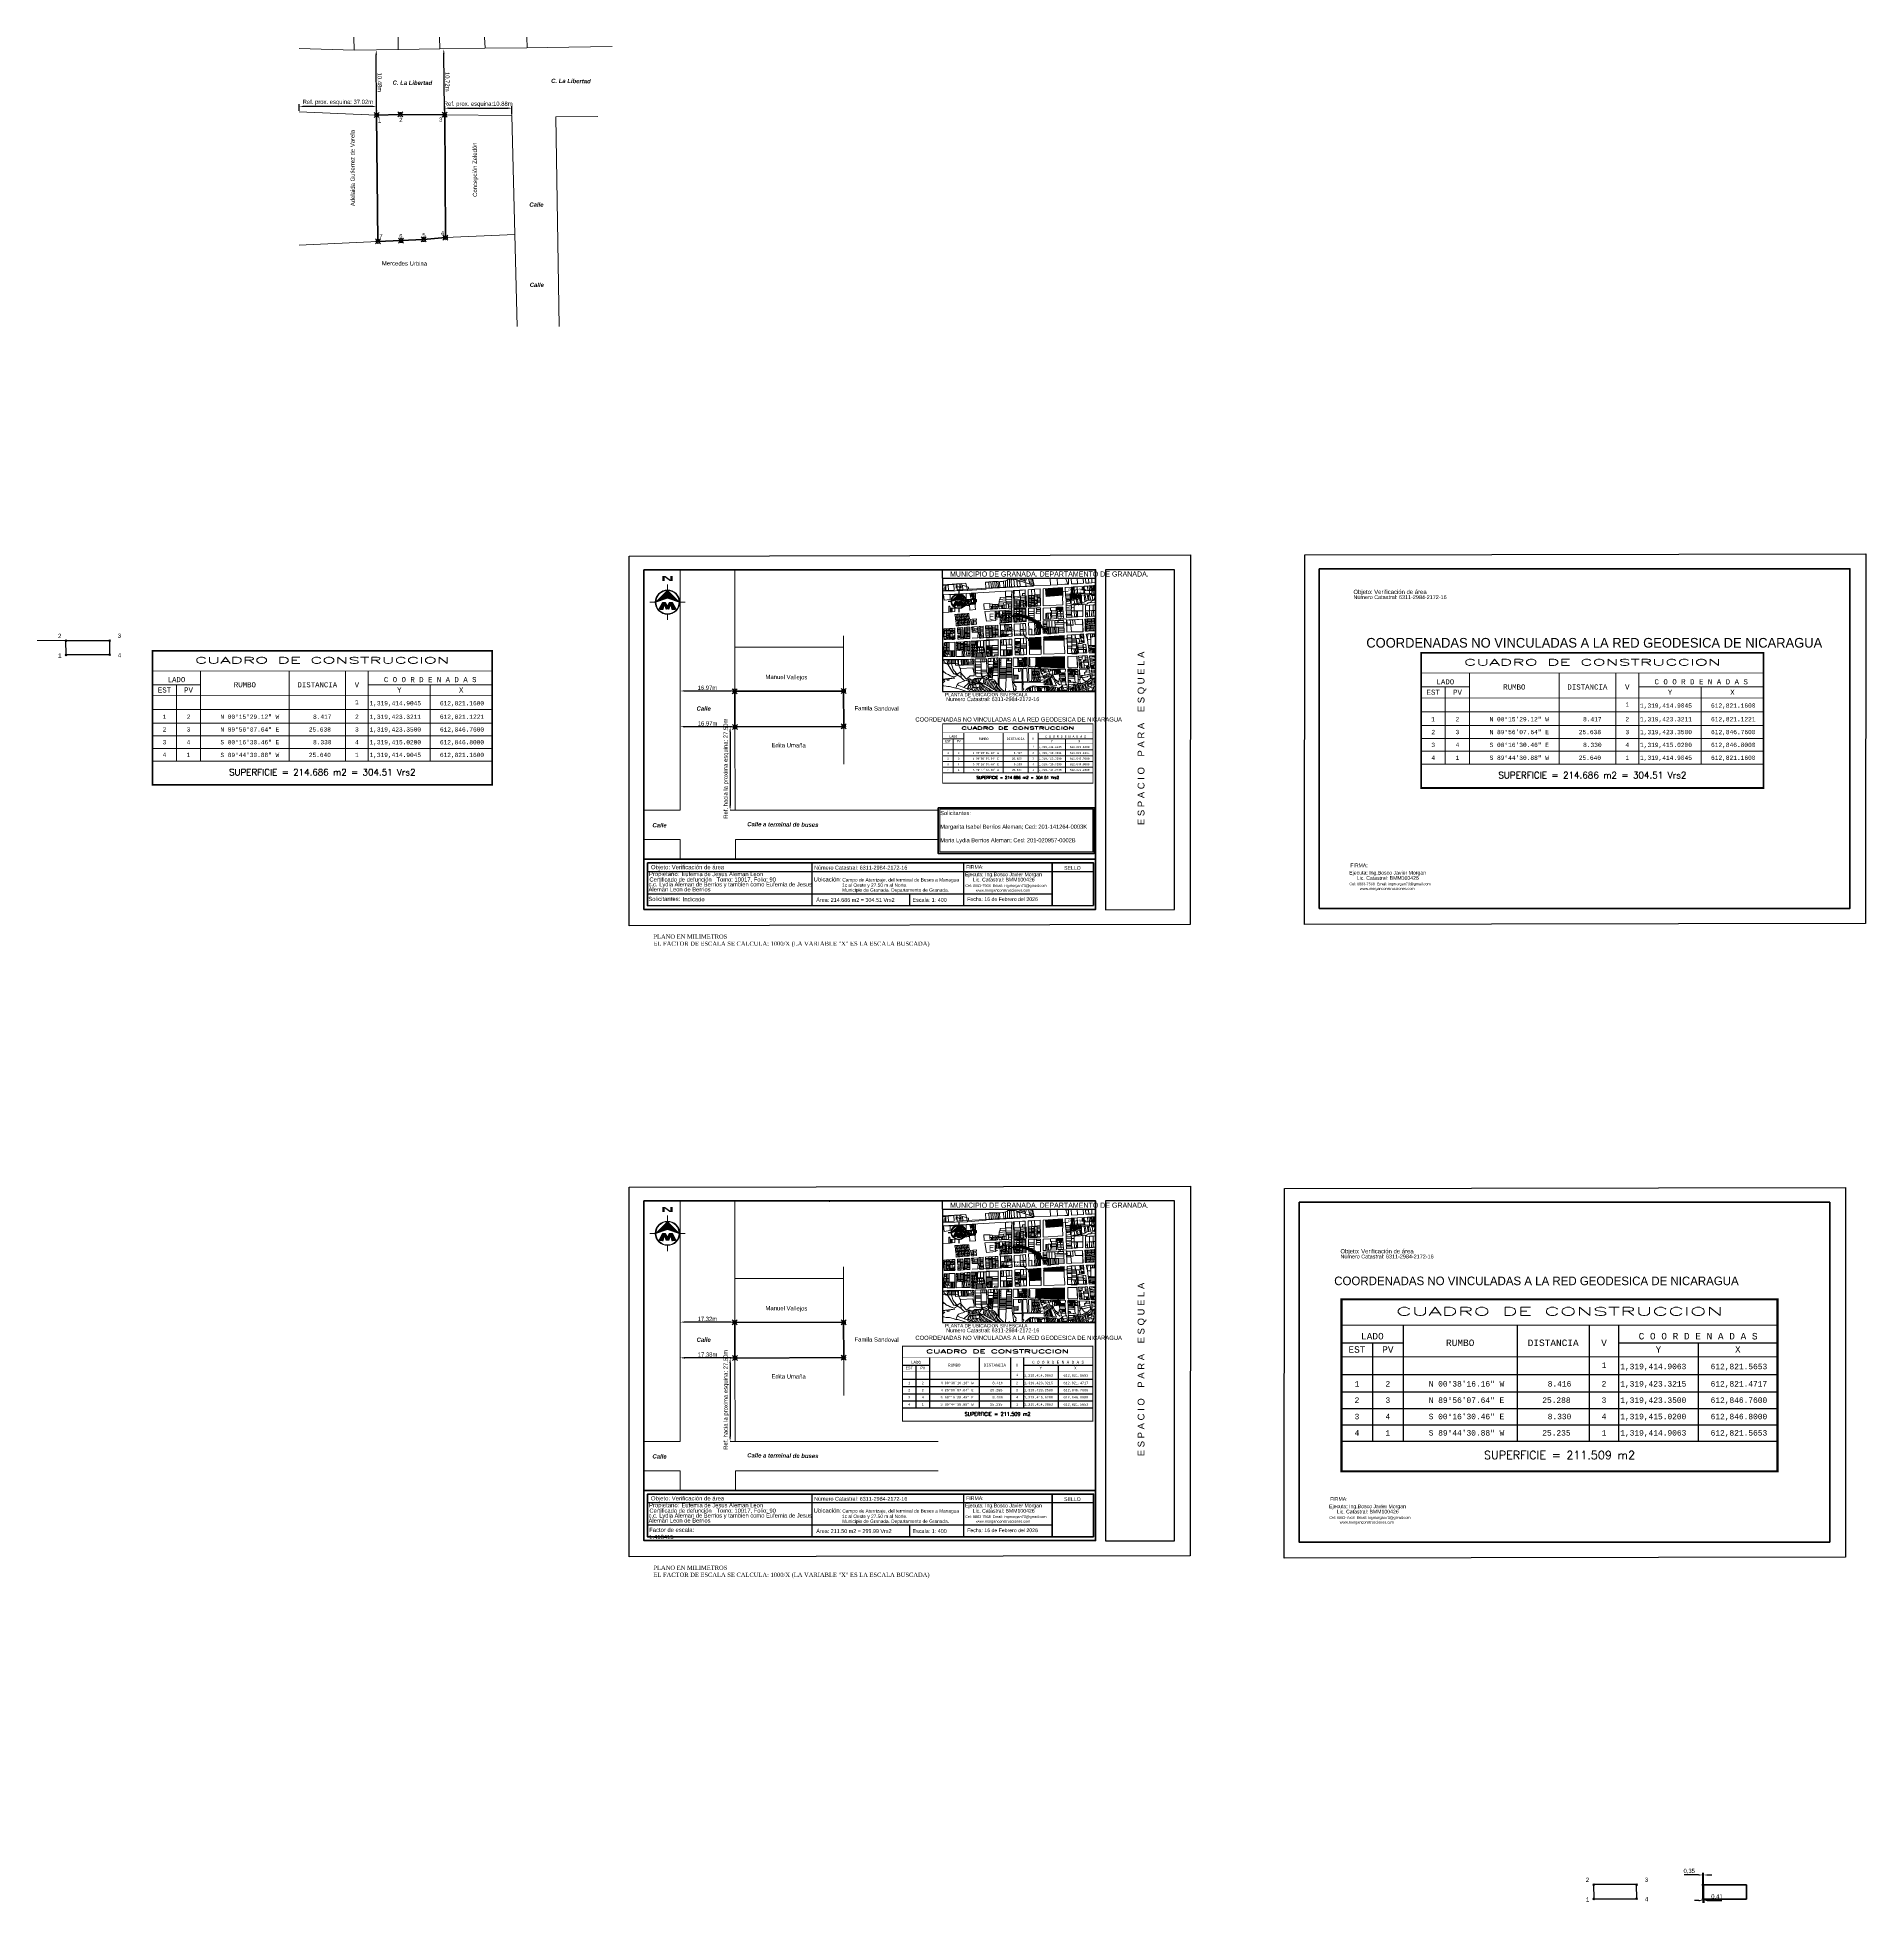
# Paper-space layout 'LAMINA DE TRABAJO' of a CAD drawing. Header units: millimetres. Extents: x 613602 to 614678, y 1319093 to 1320191.
# The model-space entities are those that its viewports show. They can reach past a viewport. Long polylines and large blocks are cut down to what shows.
import ezdxf
from ezdxf.enums import TextEntityAlignment as Align

# ---------------------------------------------------------------- set-up
doc = ezdxf.new("R2010")
doc.units = ezdxf.units.MM
doc.header["$PDMODE"] = 35
doc.header["$PDSIZE"] = 0.5
doc.linetypes.add('DASHED2', pattern=[0.375, 0.25, -0.125])
for name, color, linetype in [('0 - TEXTO', 5, 'Continuous'), ('2', 7, 'Continuous'), ('CVL_CUADCON', 1, 'Continuous'), ('CVL_CUADCON_LIN', 8, 'Continuous'), ('CVL_CUADCON_TIT', 1, 'Continuous'), ('CVL_CUADCON_TX', 2, 'Continuous'), ('CVL_PUNTO', 250, 'Continuous'), ('CVL_PUNTO_NUM', 2, 'Continuous')]:
    doc.layers.add(name, color=color, linetype=linetype)
doc.layers.add('Nivel 30', color=7, linetype='Continuous', lineweight=0)
doc.styles.add('HECTOR LOPEZ', font='arial.ttf')
doc.styles.add('HUECA1', font='HUECA1.shx')
doc.styles.add('LOPEZ', font='TCCM____.TTF')
doc.styles.add('MONOTXT4', font='Monotxt4.shx')
doc.styles.add('ROMANS', font='ROMANS', dxfattribs={"height": 0.2})
doc.styles.get("Standard").update_dxf_attribs({"font": 'TCCM____.TTF'})
doc.styles.add('Style-ENGINEERING', font='ENGINEERING.shx')
doc.dimstyles.new('COTA PARA REFERENCIA DE CALLES', dxfattribs={"dimtxt": 2.5, "dimasz": 2.8, "dimexe": 1.25, "dimexo": 0.625, "dimtad": 1, "dimtxsty": 'Standard', "dimcen": 2.5, "dimse1": 1, "dimse2": 1, "dimadec": 0, "dimazin": 0, "dimtfac": 1, "dimtmove": 0, "dimatfit": 3, "dimfxl": 1, "dimarcsym": 0})
doc.dimstyles.new('ISO-25', dxfattribs={"dimtxt": 2.5, "dimasz": 2.5, "dimexe": 1.25, "dimexo": 0.625, "dimtad": 1, "dimtxsty": 'Standard', "dimcen": 2.5, "dimadec": 0, "dimazin": 0, "dimtfac": 1, "dimtmove": 0, "dimatfit": 3, "dimfxl": 1, "dimarcsym": 0})

# ---------------------------------------------------------------- blocks, each defined once
blk = doc.blocks.new('*D319')
at = {"color": 0, "lineweight": -2, "transparency": 16777216}
for p, q in [((613842, 1320146.2), (613842, 1320150.7)), ((613881.5, 1320145.8), (613881.5, 1320150.7)), ((613844.5, 1320149.4), (613879, 1320149.4))]:
    blk.add_line(p, q, dxfattribs=at)
at = {"color": 0, "lineweight": 0, "transparency": 16777216}
for points in [[(613844.5, 1320149.9), (613844.5, 1320149), (613842, 1320149.4)], [(613879, 1320149.9), (613879, 1320149), (613881.5, 1320149.4)]]:
    blk.add_solid(points, dxfattribs=at)
at = {"layer": 'Defpoints', "color": 0, "lineweight": 0, "transparency": 16777216}
for p in [(613842, 1320145.5), (613881.5, 1320149.4), (613881.5, 1320145.2)]:
    blk.add_point(p, dxfattribs=at)
at = {"color": 0, "lineweight": 0, "transparency": 16777216, "insert": (613861.7, 1320151.7), "char_height": 2.5, "attachment_point": 5}
blk.add_mtext('Ref. prox. esquina:10.88m ', dxfattribs=at)
blk = doc.blocks.new('*D320')
at = {"color": 0, "lineweight": -2, "transparency": 16777216}
for p, q in [((613756.3, 1320147.8), (613756.3, 1320151.8)), ((613799.4, 1320150.5), (613758.8, 1320150.5)), ((613801.9, 1320146), (613801.9, 1320151.8))]:
    blk.add_line(p, q, dxfattribs=at)
at = {"color": 0, "lineweight": 0, "transparency": 16777216}
for points in [[(613758.8, 1320150.9), (613758.8, 1320150.1), (613756.3, 1320150.5)], [(613799.4, 1320150.9), (613799.4, 1320150.1), (613801.9, 1320150.5)]]:
    blk.add_solid(points, dxfattribs=at)
at = {"layer": 'Defpoints', "color": 0, "lineweight": 0, "transparency": 16777216}
for p in [(613756.3, 1320150.5), (613756.3, 1320147.2), (613801.9, 1320145.4)]:
    blk.add_point(p, dxfattribs=at)
at = {"color": 0, "lineweight": 0, "transparency": 16777216, "insert": (613779.1, 1320152.8), "char_height": 2.5, "attachment_point": 5}
blk.add_mtext('Ref. prox. esquina: 37.02m', dxfattribs=at)
blk = doc.blocks.new('*D321')
at = {"color": 0, "lineweight": -2, "transparency": 16777216}
blk.add_line((613841.9, 1320148.3), (613841.4, 1320181.5), dxfattribs=at)
at = {"color": 0, "lineweight": 0, "transparency": 16777216}
for points in [[(613841.9, 1320181.5), (613841, 1320181.5), (613841.4, 1320184.3)], [(613842.4, 1320148.4), (613841.4, 1320148.3), (613842, 1320145.5)]]:
    blk.add_solid(points, dxfattribs=at)
at = {"layer": 'Defpoints', "color": 0, "lineweight": 0, "transparency": 16777216}
for p in [(613841.4, 1320184.3), (613841.4, 1320184.3), (613842, 1320145.5)]:
    blk.add_point(p, dxfattribs=at)
at = {"color": 0, "lineweight": 0, "transparency": 16777216, "insert": (613843.6, 1320165), "char_height": 2.5, "attachment_point": 5, "rotation": 270.8469}
blk.add_mtext('10.72m', dxfattribs=at)
blk = doc.blocks.new('*D322')
at = {"color": 0, "lineweight": -2, "transparency": 16777216}
blk.add_line((613801.9, 1320148.2), (613801.7, 1320180.9), dxfattribs=at)
at = {"color": 0, "lineweight": 0, "transparency": 16777216}
for points in [[(613802.1, 1320181), (613801.2, 1320180.9), (613801.7, 1320183.7)], [(613802.3, 1320148.2), (613801.4, 1320148.2), (613801.9, 1320145.4)]]:
    blk.add_solid(points, dxfattribs=at)
at = {"layer": 'Defpoints', "color": 0, "lineweight": 0, "transparency": 16777216}
for p in [(613801.7, 1320183.7), (613801.7, 1320183.7), (613801.9, 1320145.4)]:
    blk.add_point(p, dxfattribs=at)
at = {"color": 0, "lineweight": 0, "transparency": 16777216, "insert": (613803.7, 1320164.6), "char_height": 2.5, "attachment_point": 5, "rotation": 270.3231}
blk.add_mtext('10.48m', dxfattribs=at)
blk = doc.blocks.new('*D323')
at = {"color": 0, "lineweight": -2, "transparency": 16777216}
blk.add_line((614009.9, 1319806.4), (613983.4, 1319806.4), dxfattribs=at)
at = {"color": 0, "lineweight": 0, "transparency": 16777216}
for points in [[(613983.4, 1319806.9), (613983.4, 1319806), (613980.6, 1319806.4)], [(614009.9, 1319806.9), (614009.9, 1319806), (614012.7, 1319806.4)]]:
    blk.add_solid(points, dxfattribs=at)
at = {"layer": 'Defpoints', "color": 0, "lineweight": 0, "transparency": 16777216}
for p in [(613980.6, 1319806.4), (613980.6, 1319806.3), (614012.7, 1319806.3)]:
    blk.add_point(p, dxfattribs=at)
at = {"color": 0, "lineweight": 0, "transparency": 16777216, "insert": (613996.6, 1319808.3), "char_height": 2.5, "attachment_point": 5}
blk.add_mtext('16.97m', dxfattribs=at)
blk = doc.blocks.new('*D324')
at = {"color": 0, "lineweight": -2, "transparency": 16777216}
blk.add_line((614010, 1319785.4), (613983.4, 1319785.4), dxfattribs=at)
at = {"color": 0, "lineweight": 0, "transparency": 16777216}
for points in [[(613983.4, 1319785.9), (613983.4, 1319784.9), (613980.6, 1319785.4)], [(614010, 1319785.9), (614010, 1319784.9), (614012.8, 1319785.4)]]:
    blk.add_solid(points, dxfattribs=at)
at = {"layer": 'Defpoints', "color": 0, "lineweight": 0, "transparency": 16777216}
for p in [(613980.6, 1319785.4), (613980.6, 1319785.2), (614012.8, 1319785.2)]:
    blk.add_point(p, dxfattribs=at)
at = {"color": 0, "lineweight": 0, "transparency": 16777216, "insert": (613996.7, 1319787.3), "char_height": 2.5, "attachment_point": 5}
blk.add_mtext('16.97m', dxfattribs=at)
blk = doc.blocks.new('*D325')
at = {"color": 0, "lineweight": -2, "transparency": 16777216}
blk.add_line((614010, 1319782.4), (614010, 1319739), dxfattribs=at)
at = {"color": 0, "lineweight": 0, "transparency": 16777216}
for points in [[(614009.5, 1319782.4), (614010.4, 1319782.4), (614010, 1319785.2)], [(614009.5, 1319739), (614010.4, 1319739), (614010, 1319736.2)]]:
    blk.add_solid(points, dxfattribs=at)
at = {"layer": 'Defpoints', "color": 0, "lineweight": 0, "transparency": 16777216}
for p in [(614012.8, 1319785.2), (614010, 1319736.2), (614013, 1319736.2)]:
    blk.add_point(p, dxfattribs=at)
at = {"color": 0, "lineweight": 0, "transparency": 16777216, "insert": (614007.7, 1319760.7), "char_height": 2.5, "attachment_point": 5, "rotation": 90}
blk.add_mtext('Ref. hacia la proxima esquina: 27.50m', dxfattribs=at)
blk = doc.blocks.new('*D327')
at = {"color": 0, "lineweight": -2, "transparency": 16777216}
blk.add_line((614009.9, 1319434.9), (613983.4, 1319434.9), dxfattribs=at)
at = {"color": 0, "lineweight": 0, "transparency": 16777216}
for points in [[(613983.4, 1319435.4), (613983.4, 1319434.5), (613980.6, 1319434.9)], [(614009.9, 1319435.4), (614009.9, 1319434.5), (614012.7, 1319434.9)]]:
    blk.add_solid(points, dxfattribs=at)
at = {"layer": 'Defpoints', "color": 0, "lineweight": 0, "transparency": 16777216}
for p in [(613980.6, 1319434.9), (613980.6, 1319434.8), (614012.7, 1319434.8)]:
    blk.add_point(p, dxfattribs=at)
at = {"color": 0, "lineweight": 0, "transparency": 16777216, "insert": (613996.6, 1319436.8), "char_height": 2.5, "attachment_point": 5}
blk.add_mtext('17.32m', dxfattribs=at)
blk = doc.blocks.new('*D328')
at = {"color": 0, "lineweight": -2, "transparency": 16777216}
blk.add_line((614010, 1319413.9), (613983.4, 1319413.9), dxfattribs=at)
at = {"color": 0, "lineweight": 0, "transparency": 16777216}
for points in [[(613983.4, 1319414.4), (613983.4, 1319413.4), (613980.6, 1319413.9)], [(614010, 1319414.4), (614010, 1319413.4), (614012.8, 1319413.9)]]:
    blk.add_solid(points, dxfattribs=at)
at = {"layer": 'Defpoints', "color": 0, "lineweight": 0, "transparency": 16777216}
for p in [(613980.6, 1319413.9), (613980.6, 1319413.7), (614012.8, 1319413.7)]:
    blk.add_point(p, dxfattribs=at)
at = {"color": 0, "lineweight": 0, "transparency": 16777216, "insert": (613996.7, 1319415.8), "char_height": 2.5, "attachment_point": 5}
blk.add_mtext('17.38m', dxfattribs=at)
blk = doc.blocks.new('*D326')
at = {"color": 0, "lineweight": -2, "transparency": 16777216}
blk.add_line((614010, 1319410.9), (614010, 1319367.5), dxfattribs=at)
at = {"color": 0, "lineweight": 0, "transparency": 16777216}
for points in [[(614009.5, 1319410.9), (614010.4, 1319410.9), (614010, 1319413.7)], [(614009.5, 1319367.5), (614010.4, 1319367.5), (614010, 1319364.7)]]:
    blk.add_solid(points, dxfattribs=at)
at = {"layer": 'Defpoints', "color": 0, "lineweight": 0, "transparency": 16777216}
for p in [(614012.8, 1319413.7), (614010, 1319364.7), (614013, 1319364.7)]:
    blk.add_point(p, dxfattribs=at)
at = {"color": 0, "lineweight": 0, "transparency": 16777216, "insert": (614007.7, 1319389.2), "char_height": 2.5, "attachment_point": 5, "rotation": 90}
blk.add_mtext('Ref. hacia la proxima esquina: 27.50m', dxfattribs=at)
blk = doc.blocks.new('*D332')
at = {"color": 0, "lineweight": -2, "transparency": 16777216}
for p, q in [((614580.1, 1319094.4), (614577.6, 1319094.4)), ((614582.6, 1319094.6), (614582.6, 1319093.2)), ((614582.6, 1319094.4), (614583, 1319094.4)), ((614583, 1319094.6), (614583, 1319093.2)), ((614585.5, 1319094.4), (614593.7, 1319094.4))]:
    blk.add_line(p, q, dxfattribs=at)
at = {"color": 0, "lineweight": 0, "transparency": 16777216}
for points in [[(614580.1, 1319094.9), (614580.1, 1319094), (614582.6, 1319094.4)], [(614585.5, 1319094.9), (614585.5, 1319094), (614583, 1319094.4)]]:
    blk.add_solid(points, dxfattribs=at)
at = {"layer": 'Defpoints', "color": 0, "lineweight": 0, "transparency": 16777216}
for p in [(614582.6, 1319095.2), (614583, 1319095.2), (614583, 1319094.4)]:
    blk.add_point(p, dxfattribs=at)
at = {"color": 0, "transparency": 16777216, "insert": (614590.8, 1319096.6), "char_height": 2.5, "attachment_point": 5}
blk.add_mtext('0,41', dxfattribs=at)
blk = doc.blocks.new('*D333')
at = {"color": 0, "lineweight": -2, "transparency": 16777216}
for p, q in [((614580, 1319109.5), (614571.5, 1319109.5)), ((614582.5, 1319104.3), (614582.5, 1319110.7)), ((614582.9, 1319109.5), (614582.5, 1319109.5)), ((614582.9, 1319104.3), (614582.9, 1319110.7)), ((614585.4, 1319109.5), (614587.9, 1319109.5))]:
    blk.add_line(p, q, dxfattribs=at)
at = {"color": 0, "lineweight": 0, "transparency": 16777216}
for points in [[(614580, 1319109.9), (614580, 1319109.1), (614582.5, 1319109.5)], [(614585.4, 1319109.9), (614585.4, 1319109.1), (614582.9, 1319109.5)]]:
    blk.add_solid(points, dxfattribs=at)
at = {"layer": 'Defpoints', "color": 0, "lineweight": 0, "transparency": 16777216}
for p in [(614582.5, 1319109.5), (614582.5, 1319103.6), (614582.9, 1319103.6)]:
    blk.add_point(p, dxfattribs=at)
at = {"color": 0, "transparency": 16777216, "insert": (614574.5, 1319111.7), "char_height": 2.5, "attachment_point": 5}
blk.add_mtext('0,35', dxfattribs=at)
blk = doc.blocks.new('_ARCHTICK')
at = {"color": 0, "linetype": 'ByBlock', "const_width": 0.15}
blk.add_lwpolyline([(-0.5, -0.5), (0.5, 0.5)], dxfattribs=at)

msp = doc.modelspace()

# ---------------------------------------------------------------- hatches: boundary and pattern name
at = {"lineweight": 0}
h = msp.add_hatch(color=9, dxfattribs=at)
h.dxf.hatch_style = 1
h.paths.add_polyline_path([(625805, 1330301), (625681, 1330293), (625686, 1330237), (625808, 1330247), (625808, 1330252), (625807, 1330253)])
h = msp.add_hatch(color=9, dxfattribs=at)
h.dxf.hatch_style = 1
h.paths.add_polyline_path([(625808, 1330159), (625766, 1330157), (625767, 1330136), (625808, 1330139)])
h = msp.add_hatch(color=9, dxfattribs=at)
h.dxf.hatch_style = 1
h.paths.add_polyline_path([(625645, 1329938), (625561, 1329932), (625562, 1329847), (625647, 1329850)])
h = msp.add_hatch(color=7, dxfattribs=at)
h.dxf.hatch_style = 1
h.paths.add_polyline_path([(625691, 1330001), (625664, 1330001), (625664, 1329993), (625673, 1329993), (625681, 1329993), (625690, 1329993), (625691, 1329993)])
h = msp.add_hatch(color=9, dxfattribs=at)
h.dxf.hatch_style = 1
h.paths.add_polyline_path([(625816, 1329950), (625667, 1329940), (625667, 1329916), (625816, 1329914)])
h = msp.add_hatch(color=9, dxfattribs=at)
h.dxf.hatch_style = 1
h.paths.add_polyline_path([(625652, 1329791), (625609, 1329789), (625609, 1329748), (625608, 1329720), (625654, 1329718), (625653, 1329747)])
h = msp.add_hatch(color=9, dxfattribs=at)
h.dxf.hatch_style = 1
h.paths.add_polyline_path([(625820, 1329795), (625652, 1329791), (625653, 1329747), (625654, 1329718), (625820, 1329710)])

# ---------------------------------------------------------------- linework, layer by layer
at = {"color": 1, "lineweight": 0}
for p, q in [((625543, 1330552), (625598, 1330316)), ((625543, 1330552), (625598, 1330316)), ((624949, 1330319), (624926, 1330317)), ((624949, 1330319), (624926, 1330317)), ((624926, 1330317), (624927, 1330277)), ((624926, 1330317), (624927, 1330277)), ((625097, 1330333), (624927, 1330322)), ((624927, 1330322), (624930, 1330275)), ((624942, 1330295), (624941, 1330295)), ((624941, 1330295), (624941, 1330278)), ((624941, 1330295), (624941, 1330278)), ((624942, 1330295), (624941, 1330295)), ((624943, 1330307), (624942, 1330295)), ((624943, 1330307), (624942, 1330295)), ((624949, 1330307), (624943, 1330307)), ((624949, 1330307), (624943, 1330307)), ((624949, 1330319), (624967, 1330320)), ((624949, 1330319), (624967, 1330320)), ((624949, 1330319), (624949, 1330307)), ((624949, 1330319), (624949, 1330307)), ((624949, 1330307), (624949, 1330279)), ((624949, 1330307), (624949, 1330279)), ((624967, 1330320), (624968, 1330321)), ((624967, 1330320), (624968, 1330321)), ((624967, 1330320), (624969, 1330280)), ((624967, 1330320), (624969, 1330280)), ((624968, 1330321), (625009, 1330325)), ((624968, 1330321), (625009, 1330325)), ((625009, 1330325), (625031, 1330327)), ((625009, 1330325), (625031, 1330327)), ((625009, 1330325), (625011, 1330283)), ((625009, 1330325), (625011, 1330283)), ((625031, 1330327), (625051, 1330328)), ((625031, 1330327), (625051, 1330328)), ((625031, 1330327), (625033, 1330284)), ((625031, 1330327), (625033, 1330284)), ((625053, 1330285), (625033, 1330284)), ((625053, 1330285), (625033, 1330284)), ((625051, 1330328), (625053, 1330285)), ((625051, 1330328), (625072, 1330319)), ((625051, 1330328), (625072, 1330319)), ((625051, 1330328), (625053, 1330285)), ((625074, 1330286), (625053, 1330285)), ((625074, 1330286), (625053, 1330285)), ((625072, 1330319), (625116, 1330305)), ((625072, 1330319), (625074, 1330286)), ((625072, 1330319), (625074, 1330286)), ((625072, 1330319), (625116, 1330305)), ((625116, 1330289), (625074, 1330286)), ((625116, 1330289), (625074, 1330286)), ((625109, 1330279), (625097, 1330333)), ((625246, 1330290), (625109, 1330279)), ((625116, 1330305), (625116, 1330289)), ((625116, 1330305), (625116, 1330289)), ((625116, 1330289), (625142, 1330291)), ((625116, 1330289), (625142, 1330291)), ((625142, 1330291), (625242, 1330297)), ((625142, 1330291), (625242, 1330297)), ((625240, 1330341), (625265, 1330342)), ((625240, 1330341), (625265, 1330342)), ((625242, 1330297), (625240, 1330341)), ((625242, 1330297), (625240, 1330341)), ((625242, 1330294, -76), (625592, 1330311, -76)), ((625267, 1330298), (625242, 1330297)), ((625267, 1330298), (625242, 1330297)), ((625266, 1330343), (625265, 1330342)), ((625266, 1330343), (625265, 1330342)), ((625265, 1330342), (625267, 1330298)), ((625265, 1330342), (625267, 1330298)), ((625268, 1330343), (625266, 1330343)), ((625268, 1330343), (625266, 1330343)), ((625267, 1330298), (625283, 1330299)), ((625267, 1330298), (625283, 1330299)), ((625270, 1330344), (625268, 1330343)), ((625270, 1330344), (625268, 1330343)), ((625272, 1330344), (625270, 1330344)), ((625272, 1330344), (625270, 1330344)), ((625280, 1330344), (625272, 1330344)), ((625280, 1330344), (625272, 1330344)), ((625280, 1330344), (625295, 1330345)), ((625280, 1330344), (625295, 1330345)), ((625283, 1330299), (625280, 1330344)), ((625283, 1330299), (625280, 1330344)), ((625297, 1330299), (625283, 1330299)), ((625297, 1330299), (625283, 1330299)), ((625295, 1330345), (625297, 1330299)), ((625295, 1330345), (625309, 1330345)), ((625295, 1330345), (625309, 1330345)), ((625295, 1330345), (625297, 1330299)), ((625311, 1330300), (625297, 1330299)), ((625311, 1330300), (625297, 1330299)), ((625309, 1330345), (625322, 1330346)), ((625309, 1330345), (625322, 1330346)), ((625309, 1330345), (625311, 1330300)), ((625309, 1330345), (625311, 1330300)), ((625311, 1330300), (625325, 1330301)), ((625311, 1330300), (625325, 1330301)), ((625322, 1330346), (625322, 1330345)), ((625322, 1330346), (625322, 1330345)), ((625322, 1330345), (625332, 1330345)), ((625325, 1330301), (625322, 1330345)), ((625325, 1330301), (625322, 1330345)), ((625322, 1330345), (625332, 1330345)), ((625335, 1330302), (625325, 1330301)), ((625335, 1330302), (625325, 1330301)), ((625332, 1330345), (625335, 1330302)), ((625332, 1330345), (625344, 1330344)), ((625332, 1330345), (625344, 1330344)), ((625332, 1330345), (625335, 1330302)), ((625346, 1330302), (625335, 1330302)), ((625346, 1330302), (625335, 1330302)), ((625344, 1330344), (625349, 1330345)), ((625344, 1330344), (625349, 1330345)), ((625344, 1330344), (625346, 1330302)), ((625344, 1330344), (625346, 1330302)), ((625375, 1330304), (625346, 1330302)), ((625375, 1330304), (625346, 1330302)), ((625349, 1330345), (625366, 1330347)), ((625349, 1330345), (625366, 1330347)), ((625366, 1330347), (625372, 1330348)), ((625366, 1330347), (625372, 1330348)), ((625372, 1330348), (625386, 1330352)), ((625372, 1330348), (625386, 1330352)), ((625372, 1330348), (625375, 1330304)), ((625372, 1330348), (625375, 1330304)), ((625388, 1330305), (625375, 1330304)), ((625388, 1330305), (625375, 1330304)), ((625386, 1330352), (625397, 1330355)), ((625386, 1330352), (625397, 1330355)), ((625386, 1330352), (625388, 1330305)), ((625386, 1330352), (625388, 1330305)), ((625402, 1330306), (625388, 1330305)), ((625397, 1330355), (625401, 1330356)), ((625397, 1330355), (625401, 1330356)), ((625430, 1330363), (625401, 1330361)), ((625415, 1330362), (625401, 1330361)), ((625401, 1330361), (625402, 1330305)), ((625401, 1330361), (625402, 1330305)), ((625402, 1330305), (625430, 1330307)), ((625402, 1330305), (625416, 1330306)), ((625404, 1330361), (625418, 1330390)), ((625404, 1330361), (625418, 1330390)), ((625416, 1330306), (625415, 1330362)), ((625430, 1330307), (625429, 1330357)), ((625429, 1330357), (625430, 1330357)), ((625450, 1330365), (625430, 1330363)), ((625430, 1330363), (625432, 1330363)), ((625430, 1330363), (625432, 1330363)), ((625430, 1330357), (625430, 1330363)), ((625452, 1330308), (625430, 1330307)), ((625452, 1330308), (625430, 1330307)), ((625432, 1330363), (625449, 1330362)), ((625432, 1330363), (625449, 1330362)), ((625448, 1330379), (625457, 1330375)), ((625448, 1330379), (625457, 1330375)), ((625449, 1330362), (625452, 1330308)), ((625449, 1330362), (625449, 1330362)), ((625449, 1330362), (625470, 1330359)), ((625449, 1330362), (625470, 1330359)), ((625449, 1330362), (625449, 1330362)), ((625449, 1330362), (625452, 1330308)), ((625598, 1330316), (625450, 1330365)), ((625474, 1330309), (625452, 1330308)), ((625474, 1330309), (625452, 1330308)), ((625466, 1330399), (625457, 1330375)), ((625466, 1330399), (625457, 1330375)), ((625457, 1330375), (625467, 1330372)), ((625457, 1330375), (625467, 1330372)), ((625476, 1330396), (625467, 1330372)), ((625476, 1330396), (625467, 1330372)), ((625467, 1330372), (625476, 1330369)), ((625467, 1330372), (625476, 1330369)), ((625470, 1330359), (625474, 1330309)), ((625470, 1330359), (625475, 1330358)), ((625470, 1330359), (625475, 1330358)), ((625470, 1330359), (625474, 1330309)), ((625495, 1330310), (625474, 1330309)), ((625495, 1330310), (625474, 1330309)), ((625475, 1330358), (625492, 1330352)), ((625475, 1330358), (625492, 1330352)), ((625485, 1330392), (625476, 1330369)), ((625485, 1330392), (625476, 1330369)), ((625476, 1330369), (625486, 1330365)), ((625476, 1330369), (625486, 1330365)), ((625494, 1330389), (625486, 1330365)), ((625494, 1330389), (625486, 1330365)), ((625486, 1330365), (625495, 1330362)), ((625486, 1330365), (625495, 1330362)), ((625492, 1330352), (625495, 1330310)), ((625492, 1330352), (625529, 1330339)), ((625492, 1330352), (625529, 1330339)), ((625492, 1330352), (625495, 1330310)), ((625504, 1330385), (625495, 1330362)), ((625504, 1330385), (625495, 1330362)), ((625495, 1330362), (625504, 1330358)), ((625495, 1330362), (625504, 1330358)), ((625537, 1330313), (625495, 1330310)), ((625537, 1330313), (625495, 1330310)), ((625513, 1330382), (625504, 1330358)), ((625513, 1330382), (625504, 1330358)), ((625504, 1330358), (625513, 1330355)), ((625504, 1330358), (625513, 1330355)), ((625511, 1330283), (625532, 1330284)), ((625511, 1330283), (625532, 1330284)), ((625523, 1330378), (625513, 1330355)), ((625523, 1330378), (625513, 1330355)), ((625513, 1330355), (625523, 1330351)), ((625513, 1330355), (625523, 1330351)), ((625523, 1330378), (625531, 1330374)), ((625523, 1330378), (625531, 1330374)), ((625531, 1330374), (625523, 1330351)), ((625531, 1330374), (625523, 1330351)), ((625523, 1330351), (625533, 1330348)), ((625523, 1330351), (625533, 1330348)), ((625529, 1330339), (625533, 1330348)), ((625529, 1330339), (625533, 1330348)), ((625529, 1330339), (625537, 1330336)), ((625529, 1330339), (625537, 1330336)), ((625531, 1330374), (625541, 1330371)), ((625531, 1330374), (625541, 1330371)), ((625532, 1330284), (625532, 1330258)), ((625532, 1330284), (625532, 1330258)), ((625533, 1330348), (625541, 1330371)), ((625533, 1330348), (625541, 1330371)), ((625537, 1330336), (625565, 1330327)), ((625537, 1330336), (625537, 1330313)), ((625537, 1330336), (625565, 1330327)), ((625537, 1330336), (625537, 1330313)), ((625598, 1330316), (625537, 1330313)), ((625598, 1330316), (625537, 1330313)), ((625541, 1330371), (625541, 1330371)), ((625541, 1330371), (625551, 1330367)), ((625541, 1330371), (625551, 1330367)), ((625541, 1330371), (625541, 1330371)), ((625555, 1330367), (625551, 1330367)), ((625555, 1330367), (625551, 1330367)), ((625553, 1330285), (625578, 1330287)), ((625553, 1330285), (625578, 1330287)), ((625553, 1330243), (625553, 1330285)), ((625553, 1330243), (625553, 1330285)), ((625555, 1330367), (625580, 1330373)), ((625555, 1330367), (625580, 1330373)), ((625558, 1330357), (625555, 1330367)), ((625558, 1330357), (625555, 1330367)), ((625558, 1330357), (625583, 1330363)), ((625558, 1330357), (625583, 1330363)), ((625560, 1330347), (625558, 1330357)), ((625560, 1330347), (625558, 1330357)), ((625585, 1330353), (625560, 1330347)), ((625585, 1330353), (625560, 1330347)), ((625560, 1330347), (625562, 1330338)), ((625560, 1330347), (625562, 1330338)), ((625562, 1330338), (625587, 1330343)), ((625562, 1330338), (625587, 1330343)), ((625565, 1330329), (625562, 1330338)), ((625565, 1330329), (625562, 1330338)), ((625590, 1330334), (625565, 1330329)), ((625590, 1330334), (625565, 1330329)), ((625565, 1330327), (625565, 1330329)), ((625565, 1330327), (625565, 1330329)), ((625594, 1330317), (625565, 1330327)), ((625594, 1330317), (625565, 1330327)), ((625578, 1330287), (625600, 1330288)), ((625578, 1330287), (625600, 1330288)), ((625578, 1330287), (625579, 1330244)), ((625578, 1330287), (625579, 1330244)), ((625580, 1330373), (625583, 1330363)), ((625580, 1330373), (625583, 1330363)), ((625583, 1330363), (625585, 1330353)), ((625583, 1330363), (625585, 1330353)), ((625587, 1330343), (625585, 1330353)), ((625587, 1330343), (625585, 1330353)), ((625587, 1330343), (625590, 1330334)), ((625587, 1330343), (625590, 1330334)), ((625590, 1330334), (625594, 1330317)), ((625590, 1330334), (625594, 1330317)), ((625594, 1330317), (625598, 1330316)), ((625594, 1330317), (625598, 1330316)), ((625598, 1330316), (625717, 1330320)), ((625598, 1330316), (625717, 1330320)), ((625600, 1330289), (625641, 1330292)), ((625600, 1330289), (625641, 1330292)), ((625600, 1330288), (625600, 1330289)), ((625600, 1330288), (625600, 1330289)), ((625600, 1330288), (625601, 1330248)), ((625600, 1330288), (625601, 1330248)), ((625641, 1330292), (625642, 1330251)), ((625641, 1330292), (625642, 1330251)), ((625662, 1330292), (625805, 1330301)), ((625662, 1330292), (625805, 1330301)), ((625663, 1330167), (625662, 1330292)), ((625663, 1330167), (625662, 1330292)), ((625681, 1330293), (625686, 1330237)), ((625717, 1330320), (625714, 1330380)), ((625717, 1330320), (625714, 1330380)), ((625717, 1330320), (625769, 1330322)), ((625717, 1330320), (625769, 1330322)), ((625765, 1330382), (625769, 1330322)), ((625765, 1330382), (625769, 1330322)), ((625769, 1330322), (625823, 1330326)), ((625769, 1330322), (625823, 1330326)), ((625805, 1330301), (625807, 1330253)), ((625805, 1330301), (625807, 1330253)), ((625818, 1330392), (625829, 1330365)), ((625818, 1330392), (625829, 1330365)), ((625869, 1330305), (625822, 1330302)), ((625845, 1330326), (625823, 1330326)), ((625845, 1330326), (625823, 1330326)), ((625825, 1330302), (625869, 1330305)), ((625825, 1330301), (625869, 1330305)), ((625869, 1330305), (625825, 1330302)), ((625825, 1330301), (625869, 1330305)), ((625827, 1330253), (625825, 1330302)), ((625825, 1330302), (625827, 1330253)), ((625827, 1330252), (625825, 1330301)), ((625827, 1330253), (625825, 1330301)), ((625829, 1330365), (625849, 1330367)), ((625829, 1330365), (625849, 1330367)), ((625829, 1330365), (625845, 1330326)), ((625829, 1330365), (625845, 1330326)), ((625850, 1330326), (625845, 1330326)), ((625850, 1330326), (625845, 1330326)), ((625849, 1330367), (625848, 1330394)), ((625849, 1330367), (625848, 1330394)), ((625849, 1330367), (625850, 1330326)), ((625849, 1330367), (625850, 1330326)), ((625871, 1330328), (625868, 1330413)), ((625871, 1330328), (625868, 1330413)), ((625875, 1330305), (625869, 1330305)), ((625869, 1330305), (625870, 1330253)), ((625869, 1330305), (625875, 1330305)), ((625870, 1330254), (625869, 1330305)), ((625869, 1330305), (625870, 1330253)), ((625869, 1330305), (625870, 1330254)), ((625869, 1330305), (625870, 1330252)), ((625914, 1330330), (625871, 1330328)), ((625914, 1330330), (625871, 1330328)), ((625882, 1330306), (625875, 1330305)), ((625875, 1330305), (625882, 1330306)), ((625875, 1330305), (625876, 1330254)), ((625875, 1330305), (625876, 1330254)), ((625884, 1330254), (625882, 1330306)), ((625882, 1330306), (625891, 1330306)), ((625882, 1330306), (625890, 1330306)), ((625882, 1330306), (625883, 1330254)), ((625890, 1330306), (625912, 1330307)), ((625890, 1330306), (625893, 1330255)), ((625891, 1330306), (625912, 1330308)), ((625891, 1330306), (625893, 1330255)), ((625911, 1330415), (625914, 1330330)), ((625911, 1330415), (625914, 1330330)), ((625912, 1330308), (625959, 1330310)), ((625912, 1330307), (625959, 1330310)), ((625914, 1330256), (625912, 1330308)), ((625912, 1330308), (625914, 1330255)), ((625958, 1330333), (625914, 1330330)), ((625958, 1330333), (625914, 1330330)), ((625954, 1330418), (625958, 1330333)), ((625954, 1330418), (625958, 1330333)), ((625959, 1330310), (625962, 1330257)), ((625959, 1330310), (625961, 1330257)), ((625965, 1330311), (625988, 1330312)), ((625965, 1330311), (625988, 1330312)), ((625966, 1330278), (625965, 1330311)), ((625966, 1330278), (625965, 1330311)), ((625973, 1330376), (625970, 1330420)), ((625973, 1330376), (625970, 1330420)), ((625973, 1330376), (625995, 1330377)), ((625973, 1330376), (625995, 1330377)), ((625974, 1330368), (625973, 1330376)), ((625974, 1330368), (625973, 1330376)), ((625974, 1330368), (625975, 1330334)), ((625996, 1330368), (625974, 1330368)), ((625996, 1330368), (625974, 1330368)), ((625974, 1330368), (625975, 1330334)), ((625975, 1330334), (625998, 1330335)), ((625975, 1330334), (625998, 1330335)), ((626001, 1330314), (625988, 1330312)), ((626001, 1330314), (625988, 1330312)), ((625988, 1330312), (625990, 1330279)), ((625988, 1330312), (625990, 1330279)), ((625995, 1330377), (625996, 1330368)), ((625995, 1330377), (625996, 1330368)), ((625996, 1330368), (625998, 1330335)), ((625996, 1330368), (625998, 1330335)), ((625998, 1330335), (626020, 1330336)), ((625998, 1330335), (626020, 1330336)), ((626003, 1330280), (626001, 1330314)), ((626001, 1330314), (626010, 1330314)), ((626001, 1330314), (626010, 1330314)), ((626003, 1330280), (626001, 1330314)), ((626010, 1330314), (626018, 1330315)), ((626010, 1330314), (626018, 1330315)), ((626012, 1330281), (626010, 1330314)), ((626012, 1330281), (626010, 1330314)), ((626018, 1330315), (626020, 1330281)), ((626027, 1330315), (626018, 1330315)), ((626027, 1330315), (626018, 1330315)), ((626018, 1330315), (626020, 1330281)), ((626020, 1330336), (626019, 1330378)), ((626020, 1330336), (626019, 1330378)), ((626065, 1330339), (626020, 1330336)), ((626065, 1330339), (626020, 1330336)), ((626027, 1330315), (626033, 1330316)), ((626027, 1330315), (626033, 1330316)), ((626028, 1330279), (626027, 1330315)), ((626028, 1330279), (626027, 1330315)), ((626033, 1330316), (626035, 1330280)), ((626033, 1330316), (626039, 1330316)), ((626033, 1330316), (626039, 1330316)), ((626033, 1330316), (626035, 1330280)), ((626040, 1330301), (626040, 1330298)), ((626040, 1330298), (626048, 1330298)), ((626040, 1330298), (626040, 1330289)), ((626040, 1330298), (626040, 1330289)), ((626040, 1330298), (626048, 1330298)), ((626040, 1330289), (626063, 1330290)), ((626040, 1330289), (626063, 1330290)), ((626041, 1330281), (626040, 1330289)), ((626041, 1330281), (626040, 1330289)), ((626047, 1330317), (626056, 1330317)), ((626047, 1330317), (626056, 1330317)), ((626048, 1330298), (626048, 1330303)), ((626048, 1330298), (626048, 1330303)), ((626056, 1330298), (626048, 1330298)), ((626056, 1330298), (626048, 1330298)), ((624887, 1330244), (624931, 1330250)), ((624917, 1330274), (624930, 1330275)), ((624941, 1330278), (624927, 1330277)), ((624941, 1330278), (624927, 1330277)), ((624927, 1330277), (624928, 1330249)), ((624927, 1330277), (624928, 1330249)), ((624928, 1330249), (625142, 1330261)), ((624928, 1330249), (625142, 1330261)), ((624930, 1330275), (625109, 1330279)), ((624931, 1330250), (624981, 1330248)), ((624931, 1330250), (624938, 1330208)), ((624938, 1330208), (624982, 1330215)), ((624949, 1330279), (624941, 1330278)), ((624949, 1330279), (624941, 1330278)), ((624969, 1330280), (624949, 1330279)), ((624969, 1330280), (624949, 1330279)), ((625011, 1330283), (624969, 1330280)), ((625011, 1330283), (624969, 1330280)), ((624971, 1330166), (624979, 1330166)), ((624971, 1330122), (624971, 1330166)), ((624979, 1330166), (624980, 1330150)), ((624980, 1330150), (624981, 1330123)), ((624980, 1330150), (624988, 1330150)), ((624981, 1330248), (625098, 1330258)), ((624982, 1330215), (624981, 1330248)), ((624988, 1330150), (624996, 1330150)), ((624988, 1330124), (624988, 1330150)), ((624996, 1330150), (625016, 1330151)), ((624996, 1330124), (624996, 1330150)), ((625016, 1330151), (625016, 1330126)), ((625030, 1330250), (625043, 1330252)), ((625031, 1330230), (625030, 1330250)), ((625046, 1330232), (625031, 1330230)), ((625032, 1330209), (625031, 1330230)), ((625048, 1330211), (625032, 1330209)), ((625032, 1330203), (625057, 1330205)), ((625033, 1330193), (625032, 1330203)), ((625057, 1330195), (625033, 1330193)), ((625033, 1330183), (625033, 1330193)), ((625033, 1330183), (625045, 1330184)), ((625034, 1330163), (625033, 1330183)), ((625046, 1330164), (625034, 1330163)), ((625043, 1330252), (625051, 1330254)), ((625046, 1330232), (625043, 1330252)), ((625057, 1330184), (625045, 1330184)), ((625045, 1330184), (625046, 1330164)), ((625046, 1330232), (625054, 1330232)), ((625048, 1330211), (625046, 1330232)), ((625058, 1330165), (625046, 1330164)), ((625057, 1330211), (625048, 1330211)), ((625051, 1330254), (625059, 1330255)), ((625051, 1330254), (625054, 1330232)), ((625054, 1330232), (625063, 1330233)), ((625057, 1330211), (625054, 1330232)), ((625067, 1330212), (625057, 1330211)), ((625057, 1330205), (625065, 1330206)), ((625057, 1330195), (625057, 1330205)), ((625057, 1330195), (625057, 1330184)), ((625057, 1330184), (625067, 1330185)), ((625058, 1330165), (625057, 1330184)), ((625070, 1330166), (625058, 1330165)), ((625059, 1330255), (625067, 1330256)), ((625063, 1330233), (625059, 1330255)), ((625071, 1330234), (625063, 1330233)), ((625063, 1330233), (625067, 1330212)), ((625065, 1330206), (625073, 1330206)), ((625065, 1330206), (625067, 1330185)), ((625067, 1330256), (625075, 1330256)), ((625067, 1330256), (625071, 1330234)), ((625082, 1330214), (625067, 1330212)), ((625075, 1330186), (625067, 1330185)), ((625070, 1330166), (625067, 1330185)), ((625078, 1330167), (625070, 1330166)), ((625071, 1330234), (625079, 1330235)), ((625073, 1330206), (625081, 1330207)), ((625075, 1330186), (625073, 1330206)), ((625075, 1330256), (625079, 1330235)), ((625075, 1330186), (625083, 1330187)), ((625078, 1330167), (625075, 1330186)), ((625086, 1330167), (625078, 1330167)), ((625079, 1330235), (625082, 1330214)), ((625081, 1330207), (625089, 1330208)), ((625081, 1330207), (625083, 1330187)), ((625083, 1330187), (625086, 1330167)), ((625091, 1330187), (625083, 1330187)), ((625094, 1330168), (625086, 1330167)), ((625089, 1330208), (625096, 1330209)), ((625091, 1330187), (625089, 1330208)), ((625098, 1330188), (625091, 1330187)), ((625091, 1330187), (625094, 1330168)), ((625102, 1330169), (625094, 1330168)), ((625096, 1330209), (625104, 1330209)), ((625096, 1330209), (625098, 1330188)), ((625098, 1330258), (625157, 1330260)), ((625098, 1330258), (625099, 1330215)), ((625098, 1330188), (625107, 1330189)), ((625098, 1330188), (625102, 1330169)), ((625099, 1330215), (625156, 1330215)), ((625110, 1330170), (625102, 1330169)), ((625104, 1330209), (625112, 1330210)), ((625104, 1330209), (625107, 1330189)), ((625107, 1330189), (625115, 1330190)), ((625107, 1330189), (625110, 1330170)), ((625118, 1330171), (625110, 1330170)), ((625112, 1330210), (625121, 1330211)), ((625112, 1330210), (625114, 1330193)), ((625123, 1330194), (625114, 1330193)), ((625115, 1330190), (625114, 1330193)), ((625115, 1330190), (625116, 1330185)), ((625134, 1330186), (625116, 1330185)), ((625117, 1330176), (625116, 1330185)), ((625135, 1330178), (625117, 1330176)), ((625117, 1330176), (625118, 1330171)), ((625121, 1330211), (625131, 1330212)), ((625121, 1330211), (625123, 1330194)), ((625122, 1330181), (625161, 1330186)), ((625125, 1330137), (625122, 1330181)), ((625133, 1330194), (625123, 1330194)), ((625126, 1330259), (625134, 1330260)), ((625130, 1330237), (625126, 1330259)), ((625134, 1330217), (625130, 1330237)), ((625135, 1330237), (625130, 1330237)), ((625131, 1330212), (625133, 1330194)), ((625133, 1330194), (625134, 1330186)), ((625135, 1330237), (625134, 1330260)), ((625134, 1330260), (625142, 1330260)), ((625143, 1330218), (625134, 1330217)), ((625134, 1330186), (625135, 1330178)), ((625142, 1330238), (625135, 1330237)), ((625137, 1330212), (625143, 1330212)), ((625138, 1330191), (625137, 1330212)), ((625143, 1330191), (625138, 1330191)), ((625139, 1330185), (625138, 1330191)), ((625143, 1330186), (625139, 1330185)), ((625139, 1330178), (625139, 1330185)), ((625143, 1330179), (625139, 1330178)), ((625141, 1330260), (625142, 1330260)), ((625142, 1330238), (625141, 1330238)), ((625144, 1330218), (625141, 1330218)), ((625141, 1330212), (625152, 1330213)), ((625153, 1330192), (625141, 1330191)), ((625167, 1330187), (625141, 1330185)), ((625167, 1330180), (625141, 1330179)), ((625142, 1330261), (625433, 1330278)), ((625142, 1330261), (625433, 1330278)), ((625142, 1330260), (625142, 1330238)), ((625142, 1330260), (625150, 1330260)), ((625142, 1330260), (625142, 1330238)), ((625142, 1330260), (625143, 1330260)), ((625150, 1330239), (625142, 1330238)), ((625142, 1330238), (625143, 1330234)), ((625143, 1330238), (625142, 1330238)), ((625142, 1330238), (625144, 1330218)), ((625152, 1330218), (625144, 1330218)), ((625150, 1330260), (625158, 1330261)), ((625150, 1330239), (625150, 1330260)), ((625150, 1330239), (625152, 1330218)), ((625158, 1330239), (625150, 1330239)), ((625159, 1330219), (625152, 1330218)), ((625152, 1330213), (625159, 1330214)), ((625153, 1330192), (625152, 1330213)), ((625160, 1330192), (625153, 1330192)), ((625156, 1330215), (625157, 1330260)), ((625158, 1330261), (625166, 1330261)), ((625158, 1330261), (625158, 1330239)), ((625159, 1330219), (625158, 1330239)), ((625166, 1330239), (625158, 1330239)), ((625166, 1330219), (625159, 1330219)), ((625159, 1330214), (625166, 1330215)), ((625160, 1330192), (625159, 1330214)), ((625160, 1330192), (625167, 1330193)), ((625161, 1330186), (625166, 1330140)), ((625166, 1330261), (625166, 1330239)), ((625166, 1330239), (625166, 1330222)), ((625166, 1330222), (625166, 1330219)), ((625166, 1330215), (625167, 1330193)), ((625166, 1330215), (625173, 1330215)), ((625166, 1330198), (625166, 1330215)), ((625166, 1330215), (625173, 1330215)), ((625166, 1330198), (625166, 1330215)), ((625173, 1330198), (625166, 1330198)), ((625173, 1330198), (625166, 1330198)), ((625167, 1330193), (625167, 1330187)), ((625167, 1330187), (625167, 1330180)), ((625173, 1330215), (625173, 1330198)), ((625173, 1330215), (625173, 1330198)), ((625227, 1330183), (625271, 1330184)), ((625230, 1330141), (625227, 1330183)), ((625271, 1330184), (625272, 1330182)), ((625272, 1330182), (625273, 1330163)), ((625272, 1330182), (625290, 1330181)), ((625283, 1330164), (625273, 1330163)), ((625273, 1330163), (625275, 1330144)), ((625283, 1330164), (625291, 1330165)), ((625283, 1330144), (625283, 1330164)), ((625290, 1330181), (625291, 1330177)), ((625291, 1330177), (625311, 1330177)), ((625291, 1330165), (625291, 1330177)), ((625291, 1330165), (625292, 1330165)), ((625292, 1330165), (625301, 1330165)), ((625292, 1330144), (625292, 1330165)), ((625310, 1330166), (625301, 1330165)), ((625301, 1330145), (625301, 1330165)), ((625311, 1330177), (625310, 1330166)), ((625310, 1330166), (625310, 1330145)), ((625320, 1330166), (625310, 1330166)), ((625311, 1330177), (625330, 1330177)), ((625319, 1330145), (625320, 1330166)), ((625320, 1330166), (625330, 1330166)), ((625330, 1330166), (625329, 1330146)), ((625330, 1330177), (625330, 1330166)), ((625338, 1330186), (625341, 1330186)), ((625338, 1330173), (625338, 1330186)), ((625365, 1330173), (625338, 1330173)), ((625338, 1330163), (625338, 1330173)), ((625357, 1330164), (625338, 1330163)), ((625340, 1330146), (625338, 1330163)), ((625359, 1330147), (625340, 1330146)), ((625341, 1330200), (625342, 1330213)), ((625390, 1330205), (625341, 1330200)), ((625341, 1330186), (625341, 1330200)), ((625341, 1330186), (625372, 1330189)), ((625342, 1330213), (625347, 1330214)), ((625347, 1330229), (625389, 1330232)), ((625347, 1330214), (625347, 1330229)), ((625347, 1330214), (625390, 1330218)), ((625357, 1330164), (625366, 1330165)), ((625359, 1330147), (625357, 1330164)), ((625367, 1330148), (625359, 1330147)), ((625365, 1330173), (625374, 1330174)), ((625366, 1330165), (625365, 1330173)), ((625366, 1330165), (625367, 1330148)), ((625376, 1330148), (625367, 1330148)), ((625391, 1330191), (625372, 1330189)), ((625374, 1330174), (625372, 1330189)), ((625376, 1330148), (625374, 1330174)), ((625392, 1330149), (625376, 1330148)), ((625387, 1330236), (625388, 1330274)), ((625430, 1330236), (625387, 1330236)), ((625388, 1330274), (625433, 1330278)), ((625389, 1330232), (625432, 1330234)), ((625389, 1330232), (625390, 1330218)), ((625390, 1330211), (625390, 1330218)), ((625433, 1330213), (625390, 1330211)), ((625390, 1330205), (625390, 1330211)), ((625391, 1330200), (625390, 1330205)), ((625391, 1330200), (625433, 1330202)), ((625391, 1330200), (625391, 1330191)), ((625391, 1330190), (625433, 1330192)), ((625391, 1330191), (625391, 1330190)), ((625391, 1330183), (625391, 1330190)), ((625391, 1330183), (625392, 1330149)), ((625408, 1330183), (625391, 1330183)), ((625408, 1330150), (625392, 1330149)), ((625408, 1330166), (625408, 1330183)), ((625434, 1330183), (625408, 1330183)), ((625408, 1330150), (625408, 1330166)), ((625408, 1330166), (625434, 1330166)), ((625434, 1330151), (625408, 1330150)), ((625433, 1330278), (625431, 1330090)), ((625433, 1330278), (625431, 1330090)), ((625432, 1330234), (625433, 1330213)), ((625433, 1330213), (625433, 1330208)), ((625433, 1330208), (625433, 1330202)), ((625433, 1330202), (625433, 1330192)), ((625433, 1330192), (625434, 1330183)), ((625434, 1330183), (625434, 1330166)), ((625434, 1330166), (625434, 1330151)), ((625444, 1330279), (625490, 1330281)), ((625444, 1330279), (625490, 1330281)), ((625449, 1330204), (625444, 1330279)), ((625449, 1330204), (625444, 1330279)), ((625450, 1330276), (625448, 1330234)), ((625449, 1330204), (625492, 1330206)), ((625449, 1330204), (625492, 1330206)), ((625452, 1330166), (625449, 1330204)), ((625452, 1330166), (625449, 1330204)), ((625449, 1330183), (625450, 1330194)), ((625449, 1330183), (625469, 1330184)), ((625449, 1330173), (625449, 1330183)), ((625449, 1330173), (625469, 1330174)), ((625449, 1330165), (625449, 1330173)), ((625449, 1330165), (625469, 1330166)), ((625450, 1330153), (625449, 1330165)), ((625449, 1330148), (625536, 1330149)), ((625449, 1330148), (625536, 1330149)), ((625451, 1330090), (625449, 1330148)), ((625451, 1330090), (625449, 1330148)), ((625450, 1330204), (625451, 1330215)), ((625450, 1330204), (625470, 1330205)), ((625450, 1330194), (625450, 1330204)), ((625450, 1330194), (625470, 1330195)), ((625469, 1330154), (625450, 1330153)), ((625451, 1330235), (625496, 1330238)), ((625452, 1330225), (625451, 1330235)), ((625451, 1330215), (625452, 1330225)), ((625451, 1330215), (625496, 1330217)), ((625496, 1330228), (625452, 1330225)), ((625494, 1330167), (625452, 1330166)), ((625494, 1330167), (625452, 1330166)), ((625470, 1330195), (625469, 1330184)), ((625490, 1330187), (625469, 1330184)), ((625469, 1330184), (625469, 1330174)), ((625469, 1330174), (625479, 1330175)), ((625469, 1330174), (625469, 1330166)), ((625469, 1330166), (625469, 1330154)), ((625479, 1330154), (625469, 1330154)), ((625470, 1330205), (625490, 1330206)), ((625470, 1330205), (625470, 1330195)), ((625490, 1330196), (625470, 1330195)), ((625490, 1330176), (625479, 1330175)), ((625479, 1330175), (625479, 1330154)), ((625490, 1330155), (625479, 1330154)), ((625490, 1330281), (625511, 1330283)), ((625490, 1330281), (625511, 1330283)), ((625490, 1330281), (625491, 1330239)), ((625490, 1330281), (625491, 1330239)), ((625495, 1330207), (625490, 1330206)), ((625490, 1330206), (625490, 1330196)), ((625490, 1330196), (625490, 1330187)), ((625490, 1330187), (625490, 1330176)), ((625490, 1330176), (625490, 1330155)), ((625491, 1330239), (625511, 1330240)), ((625491, 1330239), (625511, 1330240)), ((625492, 1330206), (625494, 1330167)), ((625492, 1330206), (625494, 1330167)), ((625494, 1330168), (625494, 1330167)), ((625534, 1330168), (625494, 1330167)), ((625534, 1330168), (625494, 1330167)), ((625494, 1330168), (625494, 1330167)), ((625496, 1330207), (625495, 1330207)), ((625496, 1330198), (625495, 1330207)), ((625496, 1330238), (625538, 1330240)), ((625496, 1330228), (625496, 1330238)), ((625496, 1330226), (625539, 1330229)), ((625496, 1330228), (625496, 1330226)), ((625496, 1330226), (625496, 1330217)), ((625539, 1330219), (625496, 1330217)), ((625496, 1330207), (625496, 1330217)), ((625496, 1330207), (625519, 1330207)), ((625496, 1330198), (625516, 1330199)), ((625496, 1330189), (625496, 1330198)), ((625516, 1330190), (625496, 1330189)), ((625497, 1330177), (625496, 1330189)), ((625517, 1330179), (625497, 1330177)), ((625497, 1330166), (625497, 1330177)), ((625497, 1330166), (625519, 1330167)), ((625498, 1330156), (625497, 1330166)), ((625520, 1330157), (625498, 1330156)), ((625508, 1330146), (625532, 1330146)), ((625511, 1330257), (625532, 1330258)), ((625511, 1330257), (625532, 1330258)), ((625511, 1330240), (625511, 1330257)), ((625511, 1330240), (625511, 1330257)), ((625532, 1330242), (625511, 1330240)), ((625532, 1330242), (625511, 1330240)), ((625516, 1330199), (625516, 1330190)), ((625516, 1330199), (625519, 1330198)), ((625516, 1330190), (625517, 1330187)), ((625540, 1330188), (625517, 1330187)), ((625517, 1330179), (625517, 1330187)), ((625517, 1330179), (625541, 1330180)), ((625519, 1330167), (625517, 1330179)), ((625539, 1330210), (625519, 1330207)), ((625519, 1330198), (625519, 1330207)), ((625519, 1330198), (625540, 1330200)), ((625541, 1330169), (625519, 1330167)), ((625519, 1330167), (625520, 1330157)), ((625542, 1330159), (625520, 1330157)), ((625532, 1330258), (625532, 1330242)), ((625532, 1330258), (625532, 1330242)), ((625532, 1330242), (625534, 1330168)), ((625532, 1330242), (625534, 1330168)), ((625532, 1330146), (625532, 1330138)), ((625536, 1330149), (625537, 1330091)), ((625536, 1330149), (625537, 1330091)), ((625538, 1330240), (625539, 1330229)), ((625539, 1330229), (625539, 1330219)), ((625539, 1330219), (625539, 1330210)), ((625539, 1330210), (625540, 1330200)), ((625540, 1330200), (625540, 1330188)), ((625540, 1330188), (625541, 1330180)), ((625541, 1330180), (625541, 1330169)), ((625541, 1330169), (625542, 1330159)), ((625579, 1330244), (625553, 1330243)), ((625579, 1330244), (625553, 1330243)), ((625553, 1330243), (625554, 1330203)), ((625553, 1330243), (625554, 1330203)), ((625554, 1330203), (625600, 1330206)), ((625554, 1330203), (625600, 1330206)), ((625554, 1330168), (625554, 1330203)), ((625554, 1330168), (625554, 1330203)), ((625643, 1330169), (625554, 1330168)), ((625643, 1330169), (625554, 1330168)), ((625555, 1330150), (625596, 1330151)), ((625555, 1330150), (625596, 1330151)), ((625556, 1330124), (625555, 1330150)), ((625556, 1330124), (625555, 1330150)), ((625556, 1330180), (625557, 1330191)), ((625566, 1330180), (625556, 1330180)), ((625556, 1330160), (625556, 1330180)), ((625565, 1330161), (625556, 1330160)), ((625557, 1330222), (625558, 1330232)), ((625578, 1330221), (625557, 1330222)), ((625557, 1330212), (625557, 1330222)), ((625577, 1330211), (625557, 1330212)), ((625557, 1330201), (625557, 1330212)), ((625557, 1330201), (625577, 1330201)), ((625557, 1330191), (625557, 1330201)), ((625557, 1330191), (625576, 1330192)), ((625558, 1330243), (625578, 1330243)), ((625558, 1330232), (625558, 1330243)), ((625558, 1330232), (625578, 1330231)), ((625565, 1330161), (625566, 1330180)), ((625575, 1330161), (625565, 1330161)), ((625576, 1330181), (625566, 1330180)), ((625575, 1330161), (625576, 1330171)), ((625596, 1330162), (625575, 1330161)), ((625576, 1330192), (625577, 1330201)), ((625576, 1330192), (625596, 1330193)), ((625576, 1330192), (625576, 1330182)), ((625576, 1330182), (625596, 1330183)), ((625576, 1330181), (625576, 1330182)), ((625576, 1330181), (625576, 1330171)), ((625576, 1330171), (625596, 1330173)), ((625578, 1330221), (625577, 1330211)), ((625577, 1330211), (625596, 1330211)), ((625577, 1330201), (625577, 1330211)), ((625596, 1330200), (625577, 1330201)), ((625578, 1330243), (625595, 1330244)), ((625578, 1330243), (625578, 1330231)), ((625596, 1330231), (625578, 1330231)), ((625578, 1330221), (625578, 1330231)), ((625578, 1330221), (625596, 1330221)), ((625600, 1330246), (625579, 1330244)), ((625600, 1330246), (625579, 1330244)), ((625595, 1330244), (625596, 1330231)), ((625596, 1330231), (625596, 1330221)), ((625596, 1330221), (625596, 1330211)), ((625596, 1330211), (625596, 1330200)), ((625596, 1330200), (625596, 1330193)), ((625596, 1330193), (625596, 1330183)), ((625596, 1330183), (625596, 1330173)), ((625596, 1330173), (625596, 1330162)), ((625596, 1330151), (625615, 1330152)), ((625596, 1330151), (625615, 1330152)), ((625596, 1330151), (625596, 1330125)), ((625596, 1330151), (625596, 1330125)), ((625598, 1330244), (625618, 1330245)), ((625598, 1330233), (625598, 1330244)), ((625598, 1330233), (625618, 1330236)), ((625599, 1330223), (625598, 1330233)), ((625599, 1330223), (625620, 1330226)), ((625599, 1330212), (625599, 1330223)), ((625621, 1330215), (625599, 1330212)), ((625599, 1330204), (625599, 1330212)), ((625616, 1330206), (625599, 1330204)), ((625599, 1330194), (625599, 1330204)), ((625617, 1330195), (625599, 1330194)), ((625599, 1330183), (625599, 1330194)), ((625599, 1330183), (625608, 1330184)), ((625599, 1330163), (625599, 1330183)), ((625610, 1330164), (625599, 1330163)), ((625601, 1330248), (625600, 1330246)), ((625601, 1330248), (625600, 1330246)), ((625600, 1330206), (625600, 1330246)), ((625600, 1330206), (625600, 1330246)), ((625642, 1330209), (625600, 1330206)), ((625642, 1330209), (625600, 1330206)), ((625601, 1330248), (625642, 1330251)), ((625601, 1330248), (625642, 1330251)), ((625618, 1330185), (625608, 1330184)), ((625608, 1330184), (625610, 1330164)), ((625619, 1330165), (625610, 1330164)), ((625615, 1330152), (625615, 1330141)), ((625625, 1330152), (625615, 1330152)), ((625625, 1330152), (625615, 1330152)), ((625615, 1330152), (625615, 1330141)), ((625616, 1330208), (625622, 1330209)), ((625616, 1330208), (625616, 1330206)), ((625616, 1330206), (625617, 1330195)), ((625617, 1330195), (625618, 1330185)), ((625618, 1330245), (625642, 1330247)), ((625618, 1330237), (625618, 1330245)), ((625642, 1330239), (625618, 1330237)), ((625618, 1330237), (625618, 1330236)), ((625618, 1330236), (625620, 1330228)), ((625619, 1330165), (625618, 1330185)), ((625643, 1330167), (625619, 1330165)), ((625620, 1330228), (625642, 1330229)), ((625620, 1330228), (625620, 1330226)), ((625621, 1330218), (625620, 1330226)), ((625621, 1330218), (625643, 1330221)), ((625621, 1330218), (625621, 1330215)), ((625621, 1330215), (625622, 1330209)), ((625643, 1330211), (625622, 1330209)), ((625623, 1330200), (625622, 1330209)), ((625643, 1330201), (625623, 1330200)), ((625625, 1330190), (625623, 1330200)), ((625643, 1330191), (625625, 1330190)), ((625625, 1330152), (625643, 1330152)), ((625625, 1330152), (625643, 1330152)), ((625642, 1330251), (625642, 1330209)), ((625642, 1330251), (625642, 1330209)), ((625642, 1330247), (625642, 1330239)), ((625642, 1330239), (625642, 1330229)), ((625642, 1330229), (625643, 1330221)), ((625642, 1330209), (625643, 1330169)), ((625642, 1330209), (625643, 1330169)), ((625643, 1330221), (625643, 1330211)), ((625643, 1330211), (625643, 1330201)), ((625643, 1330201), (625643, 1330191)), ((625643, 1330191), (625643, 1330167)), ((625643, 1330152), (625643, 1330141)), ((625643, 1330152), (625643, 1330141)), ((625807, 1330176), (625663, 1330167)), ((625807, 1330176), (625663, 1330167)), ((625663, 1330151), (625717, 1330154)), ((625663, 1330151), (625717, 1330154)), ((625663, 1330091), (625663, 1330151)), ((625663, 1330091), (625663, 1330151)), ((625686, 1330237), (625808, 1330247)), ((625717, 1330154), (625758, 1330157)), ((625717, 1330154), (625758, 1330157)), ((625717, 1330154), (625718, 1330134)), ((625717, 1330154), (625718, 1330134)), ((625758, 1330157), (625759, 1330136)), ((625758, 1330157), (625759, 1330136)), ((625766, 1330157), (625808, 1330159)), ((625766, 1330157), (625808, 1330159)), ((625767, 1330136), (625766, 1330157)), ((625767, 1330136), (625766, 1330157)), ((625807, 1330233), (625806, 1330232)), ((625807, 1330233), (625806, 1330232)), ((625806, 1330232), (625807, 1330176)), ((625806, 1330232), (625807, 1330176)), ((625807, 1330253), (625808, 1330252)), ((625807, 1330253), (625808, 1330252)), ((625808, 1330247), (625807, 1330247)), ((625807, 1330247), (625807, 1330233)), ((625808, 1330247), (625807, 1330247)), ((625807, 1330247), (625807, 1330233)), ((625808, 1330252), (625808, 1330247)), ((625808, 1330252), (625808, 1330247)), ((625808, 1330159), (625808, 1330139)), ((625808, 1330159), (625808, 1330139)), ((625827, 1330252), (625859, 1330254)), ((625870, 1330254), (625827, 1330253)), ((625828, 1330240), (625827, 1330253)), ((625827, 1330253), (625859, 1330253)), ((625827, 1330253), (625870, 1330253)), ((625827, 1330252), (625828, 1330239)), ((625830, 1330240), (625828, 1330240)), ((625828, 1330239), (625830, 1330239)), ((625831, 1330209), (625830, 1330240)), ((625861, 1330240), (625830, 1330240)), ((625830, 1330239), (625840, 1330240)), ((625830, 1330239), (625830, 1330224)), ((625830, 1330224), (625862, 1330225)), ((625830, 1330224), (625831, 1330213)), ((625877, 1330218), (625831, 1330209)), ((625831, 1330213), (625863, 1330214)), ((625831, 1330213), (625831, 1330202)), ((625831, 1330202), (625864, 1330208)), ((625831, 1330198), (625864, 1330204)), ((625831, 1330198), (625864, 1330204)), ((625831, 1330198), (625831, 1330181)), ((625831, 1330198), (625831, 1330181)), ((625831, 1330181), (625864, 1330187)), ((625831, 1330181), (625864, 1330187)), ((625831, 1330181), (625832, 1330168)), ((625831, 1330181), (625832, 1330168)), ((625832, 1330168), (625869, 1330169)), ((625832, 1330168), (625869, 1330169)), ((625832, 1330168), (625832, 1330156)), ((625832, 1330168), (625832, 1330156)), ((625832, 1330156), (625871, 1330160)), ((625832, 1330156), (625871, 1330160)), ((625833, 1330142), (625832, 1330156)), ((625833, 1330142), (625832, 1330156)), ((625840, 1330239), (625860, 1330240)), ((625840, 1330240), (625840, 1330239)), ((625859, 1330254), (625866, 1330254)), ((625860, 1330240), (625859, 1330254)), ((625870, 1330253), (625859, 1330253)), ((625859, 1330253), (625861, 1330240)), ((625862, 1330225), (625860, 1330240)), ((625862, 1330225), (625869, 1330225)), ((625863, 1330214), (625862, 1330225)), ((625864, 1330208), (625863, 1330214)), ((625864, 1330204), (625869, 1330206)), ((625864, 1330204), (625869, 1330206)), ((625864, 1330187), (625864, 1330204)), ((625864, 1330187), (625864, 1330204)), ((625866, 1330254), (625870, 1330254)), ((625866, 1330254), (625869, 1330225)), ((625869, 1330225), (625869, 1330213)), ((625869, 1330213), (625875, 1330213)), ((625869, 1330204), (625891, 1330207)), ((625869, 1330204), (625891, 1330207)), ((625869, 1330206), (625869, 1330204)), ((625869, 1330206), (625869, 1330204)), ((625869, 1330169), (625869, 1330204)), ((625869, 1330169), (625869, 1330204)), ((625871, 1330169), (625869, 1330169)), ((625871, 1330169), (625869, 1330169)), ((625870, 1330253), (625876, 1330254)), ((625870, 1330254), (625871, 1330254)), ((625871, 1330254), (625876, 1330254)), ((625875, 1330213), (625871, 1330254)), ((625872, 1330160), (625871, 1330169)), ((625872, 1330160), (625871, 1330169)), ((625871, 1330160), (625871, 1330157)), ((625871, 1330160), (625872, 1330160)), ((625871, 1330160), (625872, 1330160)), ((625871, 1330160), (625871, 1330157)), ((625872, 1330145), (625871, 1330157)), ((625871, 1330157), (625890, 1330156)), ((625871, 1330157), (625890, 1330156)), ((625872, 1330145), (625871, 1330157)), ((625875, 1330213), (625885, 1330216)), ((625876, 1330254), (625878, 1330254)), ((625876, 1330254), (625881, 1330254)), ((625886, 1330182), (625876, 1330175)), ((625886, 1330182), (625876, 1330175)), ((625876, 1330174), (625884, 1330177)), ((625876, 1330174), (625884, 1330177)), ((625876, 1330175), (625876, 1330174)), ((625876, 1330175), (625876, 1330174)), ((625877, 1330218), (625878, 1330254)), ((625889, 1330220), (625877, 1330218)), ((625878, 1330254), (625884, 1330254)), ((625881, 1330254), (625883, 1330254)), ((625885, 1330216), (625881, 1330254)), ((625883, 1330254), (625889, 1330255)), ((625886, 1330254), (625884, 1330254)), ((625884, 1330177), (625890, 1330174)), ((625884, 1330177), (625890, 1330174)), ((625885, 1330216), (625896, 1330221)), ((625886, 1330254), (625893, 1330255)), ((625889, 1330220), (625886, 1330254)), ((625887, 1330182), (625886, 1330182)), ((625887, 1330182), (625886, 1330182)), ((625896, 1330182), (625887, 1330182)), ((625896, 1330182), (625887, 1330182)), ((625889, 1330255), (625893, 1330255)), ((625896, 1330221), (625889, 1330255)), ((625896, 1330222), (625889, 1330220)), ((625889, 1330212), (625905, 1330214)), ((625889, 1330212), (625905, 1330214)), ((625891, 1330207), (625889, 1330212)), ((625891, 1330207), (625889, 1330212)), ((625890, 1330174), (625890, 1330156)), ((625894, 1330173), (625890, 1330174)), ((625894, 1330173), (625890, 1330174)), ((625890, 1330174), (625890, 1330156)), ((625890, 1330156), (625891, 1330131)), ((625890, 1330156), (625891, 1330131)), ((625891, 1330207), (625896, 1330182)), ((625891, 1330207), (625896, 1330182)), ((625896, 1330222), (625893, 1330255)), ((625893, 1330255), (625899, 1330255)), ((625893, 1330255), (625898, 1330255)), ((625897, 1330174), (625894, 1330173)), ((625897, 1330174), (625894, 1330173)), ((625902, 1330222), (625896, 1330222)), ((625896, 1330221), (625903, 1330221)), ((625913, 1330183), (625896, 1330182)), ((625913, 1330183), (625896, 1330182)), ((625900, 1330175), (625897, 1330174)), ((625900, 1330175), (625897, 1330174)), ((625898, 1330255), (625904, 1330255)), ((625903, 1330221), (625898, 1330255)), ((625902, 1330222), (625899, 1330255)), ((625899, 1330255), (625905, 1330255)), ((625902, 1330176), (625900, 1330175)), ((625902, 1330176), (625900, 1330175)), ((625909, 1330224), (625902, 1330222)), ((625904, 1330177), (625902, 1330176)), ((625904, 1330177), (625902, 1330176)), ((625903, 1330221), (625911, 1330222)), ((625904, 1330255), (625910, 1330255)), ((625911, 1330222), (625904, 1330255)), ((625907, 1330178), (625904, 1330177)), ((625907, 1330178), (625904, 1330177)), ((625905, 1330255), (625914, 1330256)), ((625909, 1330224), (625905, 1330255)), ((625905, 1330214), (625905, 1330213)), ((625905, 1330213), (625914, 1330214)), ((625905, 1330213), (625914, 1330214)), ((625905, 1330214), (625905, 1330213)), ((625913, 1330183), (625905, 1330213)), ((625913, 1330183), (625905, 1330213)), ((625909, 1330178), (625907, 1330178)), ((625909, 1330178), (625907, 1330178)), ((625921, 1330226), (625909, 1330224)), ((625913, 1330177), (625909, 1330178)), ((625913, 1330177), (625909, 1330178)), ((625910, 1330255), (625914, 1330255)), ((625916, 1330223), (625910, 1330255)), ((625911, 1330222), (625916, 1330223)), ((625917, 1330183), (625913, 1330183)), ((625917, 1330183), (625913, 1330183)), ((625921, 1330176), (625913, 1330177)), ((625921, 1330176), (625913, 1330177)), ((625919, 1330256), (625914, 1330256)), ((625914, 1330255), (625924, 1330256)), ((625914, 1330214), (625927, 1330218)), ((625914, 1330214), (625927, 1330218)), ((625914, 1330214), (625921, 1330184)), ((625914, 1330214), (625921, 1330184)), ((625916, 1330223), (625924, 1330224)), ((625919, 1330183), (625917, 1330183)), ((625919, 1330183), (625917, 1330183)), ((625919, 1330256), (625933, 1330257)), ((625920, 1330241), (625919, 1330256)), ((625921, 1330184), (625919, 1330183)), ((625921, 1330184), (625919, 1330183)), ((625934, 1330242), (625920, 1330241)), ((625920, 1330241), (625921, 1330226)), ((625934, 1330228), (625921, 1330226)), ((625923, 1330186), (625921, 1330184)), ((625923, 1330186), (625921, 1330184)), ((625922, 1330176), (625921, 1330176)), ((625922, 1330176), (625921, 1330176)), ((625925, 1330177), (625922, 1330176)), ((625925, 1330177), (625922, 1330176)), ((625934, 1330186), (625923, 1330186)), ((625934, 1330186), (625923, 1330186)), ((625924, 1330256), (625939, 1330256)), ((625926, 1330241), (625924, 1330256)), ((625924, 1330224), (625927, 1330226)), ((625927, 1330177), (625925, 1330177)), ((625927, 1330177), (625925, 1330177)), ((625926, 1330241), (625939, 1330241)), ((625927, 1330226), (625926, 1330241)), ((625940, 1330227), (625927, 1330226)), ((625927, 1330218), (625932, 1330218)), ((625927, 1330218), (625932, 1330218)), ((625931, 1330177), (625927, 1330177)), ((625931, 1330177), (625927, 1330177)), ((625936, 1330176), (625931, 1330177)), ((625936, 1330176), (625931, 1330177)), ((625932, 1330218), (625940, 1330218)), ((625932, 1330218), (625934, 1330186)), ((625932, 1330218), (625940, 1330218)), ((625932, 1330218), (625934, 1330186)), ((625962, 1330257), (625933, 1330257)), ((625933, 1330257), (625934, 1330242)), ((625934, 1330242), (625934, 1330228)), ((625942, 1330187), (625934, 1330186)), ((625942, 1330187), (625934, 1330186)), ((625941, 1330178), (625936, 1330176)), ((625941, 1330178), (625936, 1330176)), ((625961, 1330257), (625939, 1330256)), ((625939, 1330241), (625939, 1330256)), ((625939, 1330241), (625940, 1330227)), ((625940, 1330218), (625945, 1330219)), ((625940, 1330218), (625945, 1330219)), ((625940, 1330218), (625942, 1330187)), ((625940, 1330218), (625942, 1330187)), ((625945, 1330179), (625941, 1330178)), ((625945, 1330179), (625941, 1330178)), ((625946, 1330188), (625942, 1330187)), ((625946, 1330188), (625942, 1330187)), ((625944, 1330247), (625963, 1330248)), ((625944, 1330247), (625963, 1330248)), ((625945, 1330219), (625944, 1330247)), ((625945, 1330219), (625944, 1330247)), ((625945, 1330219), (625946, 1330188)), ((625945, 1330219), (625946, 1330188)), ((625947, 1330180), (625945, 1330179)), ((625947, 1330180), (625945, 1330179)), ((625969, 1330196), (625946, 1330188)), ((625969, 1330196), (625946, 1330188)), ((625949, 1330180), (625947, 1330180)), ((625949, 1330180), (625947, 1330180)), ((625955, 1330181), (625949, 1330180)), ((625955, 1330181), (625949, 1330180)), ((625954, 1330132), (625955, 1330181)), ((625954, 1330132), (625955, 1330181)), ((625955, 1330181), (625962, 1330180)), ((625955, 1330181), (625962, 1330180)), ((625962, 1330180), (625967, 1330180)), ((625962, 1330180), (625967, 1330180)), ((625963, 1330248), (625969, 1330196)), ((625963, 1330248), (625972, 1330248)), ((625963, 1330248), (625972, 1330248)), ((625963, 1330248), (625969, 1330196)), ((625990, 1330279), (625966, 1330278)), ((625990, 1330279), (625966, 1330278)), ((625966, 1330278), (625968, 1330255)), ((625966, 1330278), (625968, 1330255)), ((625967, 1330180), (625970, 1330179)), ((625967, 1330180), (625970, 1330179)), ((625968, 1330255), (626004, 1330258)), ((625968, 1330255), (626004, 1330258)), ((625979, 1330202), (625969, 1330196)), ((625979, 1330202), (625969, 1330196)), ((625970, 1330179), (625975, 1330178)), ((625970, 1330179), (625975, 1330178)), ((625972, 1330248), (625987, 1330250)), ((625972, 1330248), (625987, 1330250)), ((625972, 1330248), (625979, 1330202)), ((625972, 1330248), (625979, 1330202)), ((625974, 1330171), (626002, 1330173)), ((625974, 1330171), (626002, 1330173)), ((625974, 1330130), (625974, 1330171)), ((625974, 1330130), (625974, 1330171)), ((625975, 1330178), (625980, 1330179)), ((625975, 1330178), (625980, 1330179)), ((625993, 1330208), (625979, 1330202)), ((625993, 1330208), (625979, 1330202)), ((625980, 1330179), (625984, 1330181)), ((625980, 1330179), (625984, 1330181)), ((625984, 1330181), (625987, 1330183)), ((625984, 1330181), (625987, 1330183)), ((625987, 1330250), (625987, 1330248)), ((625987, 1330250), (625987, 1330248)), ((625987, 1330248), (625995, 1330248)), ((625993, 1330208), (625987, 1330248)), ((625993, 1330208), (625987, 1330248)), ((625987, 1330248), (625995, 1330248)), ((625987, 1330183), (625990, 1330186)), ((625987, 1330183), (625990, 1330186)), ((625990, 1330279), (626003, 1330280)), ((625990, 1330279), (626003, 1330280)), ((625990, 1330186), (625994, 1330190)), ((625990, 1330186), (625994, 1330190)), ((625999, 1330209), (625993, 1330208)), ((625999, 1330209), (625993, 1330208)), ((625994, 1330190), (625997, 1330190)), ((625994, 1330190), (625997, 1330190)), ((626003, 1330249), (625995, 1330248)), ((626003, 1330249), (625995, 1330248)), ((625995, 1330248), (625999, 1330209)), ((625995, 1330248), (625999, 1330209)), ((625997, 1330190), (626000, 1330190)), ((625997, 1330190), (626000, 1330190)), ((625999, 1330209), (626012, 1330210)), ((625999, 1330209), (626012, 1330210)), ((626000, 1330190), (626006, 1330191)), ((626000, 1330190), (626006, 1330191)), ((626031, 1330174), (626002, 1330173)), ((626031, 1330174), (626002, 1330173)), ((626002, 1330173), (626002, 1330146)), ((626002, 1330173), (626002, 1330146)), ((626003, 1330280), (626012, 1330281)), ((626003, 1330280), (626012, 1330281)), ((626004, 1330258), (626003, 1330280)), ((626004, 1330258), (626003, 1330280)), ((626003, 1330249), (626003, 1330251)), ((626003, 1330251), (626018, 1330251)), ((626003, 1330251), (626018, 1330251)), ((626003, 1330249), (626003, 1330251)), ((626012, 1330210), (626003, 1330249)), ((626012, 1330210), (626003, 1330249)), ((626021, 1330259), (626004, 1330258)), ((626021, 1330259), (626004, 1330258)), ((626006, 1330191), (626013, 1330192)), ((626006, 1330191), (626013, 1330192)), ((626020, 1330281), (626012, 1330281)), ((626020, 1330281), (626012, 1330281)), ((626028, 1330212), (626012, 1330210)), ((626028, 1330212), (626012, 1330210)), ((626013, 1330192), (626016, 1330192)), ((626013, 1330192), (626016, 1330192)), ((626045, 1330211), (626014, 1330201)), ((626045, 1330211), (626014, 1330201)), ((626014, 1330201), (626016, 1330192)), ((626014, 1330201), (626016, 1330192)), ((626016, 1330192), (626045, 1330194)), ((626016, 1330192), (626045, 1330194)), ((626021, 1330252), (626018, 1330252)), ((626018, 1330252), (626018, 1330251)), ((626018, 1330252), (626018, 1330251)), ((626021, 1330252), (626018, 1330252)), ((626018, 1330251), (626018, 1330249)), ((626018, 1330251), (626018, 1330249)), ((626018, 1330249), (626066, 1330247)), ((626018, 1330249), (626018, 1330243)), ((626018, 1330249), (626018, 1330243)), ((626018, 1330249), (626066, 1330247)), ((626018, 1330243), (626023, 1330243)), ((626018, 1330243), (626023, 1330243)), ((626020, 1330281), (626020, 1330279)), ((626020, 1330281), (626020, 1330279)), ((626020, 1330279), (626028, 1330279)), ((626020, 1330270), (626020, 1330279)), ((626020, 1330270), (626020, 1330279)), ((626020, 1330279), (626028, 1330279)), ((626033, 1330271), (626020, 1330270)), ((626033, 1330271), (626020, 1330270)), ((626020, 1330270), (626021, 1330259)), ((626020, 1330270), (626021, 1330259)), ((626021, 1330253), (626021, 1330259)), ((626021, 1330253), (626021, 1330259)), ((626034, 1330254), (626021, 1330253)), ((626034, 1330254), (626021, 1330253)), ((626021, 1330253), (626021, 1330252)), ((626021, 1330253), (626021, 1330252)), ((626028, 1330212), (626023, 1330243)), ((626023, 1330243), (626041, 1330242)), ((626023, 1330243), (626041, 1330242)), ((626028, 1330212), (626023, 1330243)), ((626035, 1330280), (626028, 1330279)), ((626035, 1330280), (626028, 1330279)), ((626039, 1330215), (626028, 1330212)), ((626039, 1330215), (626028, 1330212)), ((626031, 1330174), (626060, 1330176)), ((626031, 1330174), (626060, 1330176)), ((626031, 1330133), (626031, 1330174)), ((626031, 1330133), (626031, 1330174)), ((626064, 1330274), (626033, 1330271)), ((626064, 1330274), (626033, 1330271)), ((626033, 1330271), (626034, 1330262)), ((626033, 1330271), (626034, 1330262)), ((626034, 1330262), (626065, 1330264)), ((626034, 1330262), (626065, 1330264)), ((626034, 1330254), (626034, 1330262)), ((626034, 1330254), (626034, 1330262)), ((626065, 1330255), (626034, 1330254)), ((626065, 1330255), (626034, 1330254)), ((626041, 1330281), (626035, 1330280)), ((626041, 1330281), (626035, 1330280)), ((626041, 1330242), (626039, 1330215)), ((626041, 1330242), (626039, 1330215)), ((626067, 1330224), (626039, 1330215)), ((626067, 1330224), (626039, 1330215)), ((626064, 1330282), (626041, 1330281)), ((626064, 1330282), (626041, 1330281)), ((626066, 1330243), (626041, 1330242)), ((626066, 1330243), (626041, 1330242)), ((626045, 1330211), (626064, 1330213)), ((626045, 1330211), (626064, 1330213)), ((626065, 1330195), (626045, 1330194)), ((626065, 1330195), (626045, 1330194)), ((624882, 1330095), (624925, 1330094)), ((624926, 1330059), (624885, 1330056)), ((624925, 1330094), (624926, 1330059)), ((624981, 1330123), (624971, 1330122)), ((624988, 1330124), (624981, 1330123)), ((624996, 1330124), (624988, 1330124)), ((625016, 1330126), (624996, 1330124)), ((625016, 1330104), (625026, 1330105)), ((625018, 1330089), (625016, 1330104)), ((625019, 1330083), (625019, 1330089)), ((625029, 1330084), (625019, 1330083)), ((625021, 1330064), (625019, 1330083)), ((625031, 1330065), (625021, 1330064)), ((625022, 1330058), (625032, 1330059)), ((625024, 1330039), (625022, 1330058)), ((625024, 1330039), (625034, 1330040)), ((625026, 1330020), (625024, 1330039)), ((625026, 1330105), (625035, 1330106)), ((625026, 1330105), (625028, 1330089)), ((625036, 1330021), (625026, 1330020)), ((625028, 1330089), (625029, 1330084)), ((625031, 1330065), (625029, 1330084)), ((625038, 1330084), (625029, 1330084)), ((625040, 1330066), (625031, 1330065)), ((625032, 1330059), (625041, 1330060)), ((625034, 1330040), (625032, 1330059)), ((625034, 1330040), (625042, 1330041)), ((625034, 1330040), (625036, 1330021)), ((625035, 1330106), (625045, 1330106)), ((625035, 1330106), (625037, 1330089)), ((625044, 1330022), (625036, 1330021)), ((625037, 1330089), (625038, 1330084)), ((625038, 1330084), (625047, 1330086)), ((625040, 1330066), (625038, 1330084)), ((625049, 1330066), (625040, 1330066)), ((625041, 1330060), (625049, 1330061)), ((625042, 1330041), (625041, 1330060)), ((625042, 1330041), (625051, 1330042)), ((625044, 1330022), (625042, 1330041)), ((625053, 1330023), (625044, 1330022)), ((625045, 1330106), (625054, 1330107)), ((625046, 1330089), (625045, 1330106)), ((625047, 1330086), (625046, 1330089)), ((625047, 1330086), (625056, 1330086)), ((625049, 1330066), (625047, 1330086)), ((625058, 1330067), (625049, 1330066)), ((625049, 1330061), (625058, 1330061)), ((625051, 1330042), (625049, 1330061)), ((625061, 1330043), (625051, 1330042)), ((625053, 1330023), (625051, 1330042)), ((625062, 1330024), (625053, 1330023)), ((625054, 1330107), (625063, 1330108)), ((625054, 1330107), (625055, 1330089)), ((625056, 1330089), (625056, 1330086)), ((625056, 1330086), (625065, 1330087)), ((625056, 1330086), (625058, 1330067)), ((625067, 1330068), (625058, 1330067)), ((625058, 1330061), (625067, 1330062)), ((625061, 1330043), (625058, 1330061)), ((625062, 1330024), (625061, 1330043)), ((625069, 1330043), (625061, 1330043)), ((625071, 1330025), (625062, 1330024)), ((625063, 1330108), (625071, 1330109)), ((625063, 1330108), (625064, 1330089)), ((625065, 1330089), (625065, 1330087)), ((625065, 1330087), (625075, 1330087)), ((625067, 1330068), (625065, 1330087)), ((625076, 1330069), (625067, 1330068)), ((625067, 1330062), (625077, 1330063)), ((625069, 1330043), (625067, 1330062)), ((625069, 1330043), (625078, 1330044)), ((625071, 1330025), (625069, 1330043)), ((625071, 1330109), (625080, 1330109)), ((625071, 1330109), (625074, 1330089)), ((625080, 1330026), (625071, 1330025)), ((625074, 1330089), (625075, 1330087)), ((625075, 1330087), (625083, 1330088)), ((625076, 1330069), (625075, 1330087)), ((625085, 1330069), (625076, 1330069)), ((625077, 1330063), (625086, 1330063)), ((625077, 1330063), (625078, 1330044)), ((625087, 1330045), (625078, 1330044)), ((625078, 1330044), (625080, 1330026)), ((625080, 1330109), (625089, 1330110)), ((625080, 1330109), (625082, 1330089)), ((625089, 1330026), (625080, 1330026)), ((625092, 1330089), (625083, 1330088)), ((625083, 1330089), (625083, 1330088)), ((625083, 1330088), (625085, 1330069)), ((625094, 1330070), (625085, 1330069)), ((625085, 1330009), (625104, 1330010)), ((625086, 1330063), (625094, 1330064)), ((625086, 1330063), (625087, 1330045)), ((625087, 1330045), (625096, 1330046)), ((625089, 1330026), (625087, 1330045)), ((625089, 1330110), (625099, 1330110)), ((625089, 1330110), (625091, 1330089)), ((625098, 1330027), (625089, 1330026)), ((625092, 1330089), (625095, 1330089)), ((625094, 1330070), (625092, 1330089)), ((625092, 1330089), (625092, 1330089)), ((625103, 1330071), (625094, 1330070)), ((625094, 1330064), (625103, 1330065)), ((625094, 1330064), (625096, 1330046)), ((625095, 1330089), (625095, 1330089)), ((625096, 1330046), (625105, 1330047)), ((625098, 1330027), (625096, 1330046)), ((625098, 1330089), (625100, 1330089)), ((625107, 1330027), (625098, 1330027)), ((625099, 1330110), (625108, 1330111)), ((625100, 1330089), (625099, 1330110)), ((625109, 1330091), (625100, 1330089)), ((625100, 1330089), (625100, 1330089)), ((625103, 1330071), (625101, 1330089)), ((625112, 1330072), (625103, 1330071)), ((625103, 1330065), (625112, 1330066)), ((625103, 1330065), (625105, 1330047)), ((625104, 1330010), (625124, 1330011)), ((625105, 1330000), (625104, 1330010)), ((625107, 1330027), (625105, 1330047)), ((625114, 1330047), (625105, 1330047)), ((625116, 1330028), (625107, 1330027)), ((625108, 1330111), (625117, 1330111)), ((625109, 1330091), (625108, 1330111)), ((625119, 1330091), (625109, 1330091)), ((625109, 1330089), (625109, 1330091)), ((625112, 1330072), (625110, 1330089)), ((625122, 1330073), (625112, 1330072)), ((625112, 1330066), (625121, 1330066)), ((625112, 1330066), (625114, 1330047)), ((625116, 1330028), (625114, 1330047)), ((625123, 1330047), (625114, 1330047)), ((625125, 1330029), (625116, 1330028)), ((625117, 1330111), (625119, 1330091)), ((625119, 1330091), (625119, 1330089)), ((625120, 1330089), (625122, 1330073)), ((625121, 1330066), (625123, 1330047)), ((625123, 1330047), (625125, 1330029)), ((625124, 1330011), (625124, 1330002)), ((625166, 1330140), (625125, 1330137)), ((625130, 1330068), (625144, 1330070)), ((625132, 1330056), (625130, 1330068)), ((625144, 1330058), (625132, 1330056)), ((625134, 1330048), (625132, 1330056)), ((625134, 1330048), (625144, 1330049)), ((625135, 1330039), (625134, 1330048)), ((625135, 1330039), (625144, 1330040)), ((625137, 1330029), (625135, 1330039)), ((625144, 1330030), (625137, 1330029)), ((625137, 1330012), (625144, 1330013)), ((625142, 1329982), (625137, 1330012)), ((625143, 1330069), (625150, 1330070)), ((625151, 1330059), (625143, 1330058)), ((625143, 1330049), (625152, 1330050)), ((625143, 1330039), (625153, 1330040)), ((625154, 1330030), (625143, 1330030)), ((625143, 1330012), (625145, 1330012)), ((625145, 1330012), (625153, 1330013)), ((625150, 1329982), (625145, 1330012)), ((625150, 1330070), (625174, 1330073)), ((625150, 1330070), (625151, 1330059)), ((625170, 1330062), (625151, 1330059)), ((625152, 1330050), (625151, 1330059)), ((625172, 1330053), (625152, 1330050)), ((625153, 1330040), (625152, 1330050)), ((625173, 1330042), (625153, 1330040)), ((625153, 1330040), (625154, 1330030)), ((625153, 1330013), (625179, 1330015)), ((625153, 1330013), (625156, 1329999)), ((625174, 1330032), (625154, 1330030)), ((625175, 1330063), (625170, 1330062)), ((625170, 1330062), (625172, 1330053)), ((625172, 1330053), (625173, 1330042)), ((625173, 1330042), (625174, 1330032)), ((625174, 1330073), (625175, 1330063)), ((625179, 1330015), (625181, 1330002)), ((625190, 1330017), (625201, 1330017)), ((625191, 1329998), (625190, 1330017)), ((625201, 1330017), (625222, 1330019)), ((625201, 1330005), (625201, 1330017)), ((625222, 1330019), (625223, 1330006)), ((625275, 1330144), (625230, 1330141)), ((625310, 1330130), (625236, 1330125)), ((625236, 1330125), (625248, 1330054)), ((625241, 1330020), (625264, 1330022)), ((625241, 1330020), (625264, 1330022)), ((625241, 1330010), (625241, 1330020)), ((625241, 1330010), (625241, 1330020)), ((625241, 1330010), (625264, 1330010)), ((625241, 1330001), (625241, 1330010)), ((625241, 1330010), (625264, 1330010)), ((625241, 1330001), (625241, 1330010)), ((625248, 1330054), (625317, 1330060)), ((625264, 1330022), (625284, 1330023)), ((625264, 1330022), (625284, 1330023)), ((625264, 1330022), (625264, 1330010)), ((625264, 1330022), (625264, 1330010)), ((625264, 1330010), (625285, 1330011)), ((625264, 1330010), (625285, 1330011)), ((625264, 1330010), (625265, 1330002)), ((625264, 1330010), (625265, 1330002)), ((625283, 1330144), (625275, 1330144)), ((625292, 1330144), (625283, 1330144)), ((625284, 1330023), (625285, 1330011)), ((625284, 1330023), (625285, 1330011)), ((625285, 1330011), (625286, 1330002)), ((625285, 1330011), (625286, 1330002)), ((625290, 1330022), (625310, 1330024)), ((625290, 1330022), (625310, 1330024)), ((625291, 1330010), (625290, 1330022)), ((625291, 1330010), (625290, 1330022)), ((625291, 1330010), (625310, 1330011)), ((625291, 1330010), (625310, 1330011)), ((625291, 1330000), (625291, 1330010)), ((625291, 1330000), (625291, 1330010)), ((625301, 1330145), (625292, 1330144)), ((625310, 1330145), (625301, 1330145)), ((625319, 1330145), (625310, 1330145)), ((625317, 1330060), (625310, 1330130)), ((625310, 1330024), (625330, 1330025)), ((625310, 1330024), (625330, 1330025)), ((625310, 1330024), (625310, 1330011)), ((625310, 1330024), (625310, 1330011)), ((625310, 1330011), (625331, 1330013)), ((625310, 1330011), (625331, 1330013)), ((625311, 1330002), (625310, 1330011)), ((625311, 1330002), (625310, 1330011)), ((625329, 1330146), (625319, 1330145)), ((625319, 1330129), (625337, 1330130)), ((625319, 1330120), (625319, 1330129)), ((625319, 1330120), (625337, 1330121)), ((625320, 1330111), (625319, 1330120)), ((625338, 1330112), (625320, 1330111)), ((625321, 1330102), (625320, 1330111)), ((625321, 1330102), (625338, 1330103)), ((625321, 1330093), (625321, 1330102)), ((625339, 1330094), (625321, 1330093)), ((625321, 1330092), (625321, 1330093)), ((625322, 1330084), (625321, 1330090)), ((625332, 1330085), (625322, 1330084)), ((625330, 1330025), (625331, 1330013)), ((625330, 1330025), (625331, 1330013)), ((625331, 1330013), (625331, 1330004)), ((625331, 1330013), (625331, 1330004)), ((625340, 1330085), (625332, 1330085)), ((625337, 1330130), (625337, 1330121)), ((625337, 1330121), (625338, 1330112)), ((625338, 1330112), (625338, 1330103)), ((625338, 1330103), (625339, 1330094)), ((625339, 1330094), (625339, 1330092)), ((625339, 1330090), (625340, 1330085)), ((625344, 1330131), (625363, 1330132)), ((625346, 1330099), (625344, 1330131)), ((625346, 1330099), (625365, 1330099)), ((625346, 1330092), (625346, 1330099)), ((625346, 1330090), (625346, 1330090)), ((625357, 1330090), (625346, 1330090)), ((625346, 1330081), (625346, 1330090)), ((625367, 1330082), (625346, 1330081)), ((625347, 1330072), (625346, 1330081)), ((625431, 1330050), (625346, 1330044)), ((625431, 1330050), (625346, 1330044)), ((625431, 1330050), (625346, 1330044)), ((625431, 1330050), (625346, 1330044)), ((625346, 1330044), (625348, 1330026)), ((625346, 1330044), (625348, 1330026)), ((625346, 1330044), (625348, 1330026)), ((625346, 1330044), (625348, 1330026)), ((625347, 1330072), (625368, 1330072)), ((625347, 1330063), (625347, 1330072)), ((625357, 1330063), (625347, 1330063)), ((625348, 1330042), (625347, 1330063)), ((625358, 1330042), (625348, 1330042)), ((625348, 1330026), (625390, 1330028)), ((625348, 1330026), (625390, 1330028)), ((625348, 1330026), (625390, 1330028)), ((625348, 1330026), (625390, 1330028)), ((625349, 1330028), (625380, 1330030)), ((625349, 1330028), (625380, 1330030)), ((625349, 1329986), (625349, 1330028)), ((625349, 1329986), (625349, 1330028)), ((625368, 1330064), (625357, 1330063)), ((625358, 1330042), (625357, 1330063)), ((625369, 1330043), (625358, 1330042)), ((625363, 1330132), (625383, 1330134)), ((625363, 1330132), (625364, 1330123)), ((625364, 1330123), (625384, 1330124)), ((625364, 1330123), (625364, 1330114)), ((625364, 1330114), (625385, 1330115)), ((625364, 1330114), (625365, 1330104)), ((625365, 1330104), (625385, 1330106)), ((625365, 1330099), (625365, 1330104)), ((625366, 1330096), (625365, 1330099)), ((625386, 1330097), (625366, 1330096)), ((625366, 1330096), (625366, 1330092)), ((625366, 1330090), (625367, 1330087)), ((625367, 1330087), (625387, 1330088)), ((625367, 1330087), (625367, 1330082)), ((625367, 1330082), (625368, 1330077)), ((625387, 1330079), (625368, 1330077)), ((625368, 1330077), (625368, 1330072)), ((625368, 1330070), (625368, 1330072)), ((625388, 1330071), (625368, 1330070)), ((625368, 1330064), (625368, 1330070)), ((625368, 1330061), (625368, 1330064)), ((625378, 1330062), (625368, 1330061)), ((625369, 1330043), (625368, 1330061)), ((625379, 1330043), (625369, 1330043)), ((625379, 1330043), (625378, 1330062)), ((625388, 1330062), (625378, 1330062)), ((625390, 1330043), (625379, 1330043)), ((625380, 1330030), (625431, 1330033)), ((625380, 1330030), (625383, 1329988)), ((625380, 1330030), (625383, 1329988)), ((625383, 1330134), (625384, 1330124)), ((625384, 1330124), (625385, 1330115)), ((625385, 1330115), (625385, 1330106)), ((625385, 1330106), (625386, 1330097)), ((625386, 1330097), (625386, 1330092)), ((625386, 1330090), (625387, 1330088)), ((625387, 1330134), (625412, 1330137)), ((625388, 1330125), (625387, 1330134)), ((625387, 1330088), (625387, 1330079)), ((625387, 1330079), (625388, 1330071)), ((625413, 1330127), (625388, 1330125)), ((625388, 1330116), (625388, 1330125)), ((625388, 1330116), (625412, 1330117)), ((625389, 1330108), (625388, 1330116)), ((625388, 1330071), (625388, 1330062)), ((625388, 1330062), (625390, 1330043)), ((625390, 1330099), (625389, 1330108)), ((625389, 1330108), (625412, 1330108)), ((625390, 1330099), (625408, 1330100)), ((625390, 1330092), (625390, 1330099)), ((625391, 1330081), (625390, 1330090)), ((625390, 1330028), (625400, 1330028)), ((625390, 1330028), (625391, 1329984)), ((625390, 1330028), (625400, 1330028)), ((625390, 1330028), (625391, 1329984)), ((625390, 1330028), (625391, 1329984)), ((625390, 1330028), (625400, 1330028)), ((625390, 1330028), (625400, 1330028)), ((625390, 1330028), (625391, 1329984)), ((625391, 1330081), (625409, 1330082)), ((625391, 1330072), (625391, 1330081)), ((625410, 1330073), (625391, 1330072)), ((625392, 1330063), (625391, 1330072)), ((625392, 1330063), (625403, 1330063)), ((625393, 1330045), (625392, 1330063)), ((625403, 1330045), (625393, 1330045)), ((625400, 1330028), (625411, 1330029)), ((625400, 1330028), (625411, 1330029)), ((625400, 1330028), (625401, 1329985)), ((625400, 1330028), (625401, 1329985)), ((625400, 1330028), (625401, 1329985)), ((625400, 1330028), (625401, 1329985)), ((625411, 1330064), (625403, 1330063)), ((625403, 1330045), (625403, 1330063)), ((625412, 1330046), (625403, 1330045)), ((625409, 1330092), (625406, 1330092)), ((625409, 1330098), (625408, 1330100)), ((625409, 1330098), (625412, 1330098)), ((625409, 1330092), (625409, 1330098)), ((625409, 1330092), (625409, 1330092)), ((625409, 1330090), (625409, 1330090)), ((625409, 1330090), (625409, 1330082)), ((625409, 1330090), (625420, 1330090)), ((625434, 1330083), (625409, 1330082)), ((625409, 1330082), (625410, 1330073)), ((625433, 1330074), (625410, 1330073)), ((625410, 1330073), (625411, 1330064)), ((625411, 1330064), (625412, 1330054)), ((625433, 1330064), (625411, 1330064)), ((625411, 1330029), (625432, 1330030)), ((625411, 1330029), (625432, 1330030)), ((625411, 1330029), (625432, 1330030)), ((625411, 1330029), (625432, 1330030)), ((625411, 1330029), (625411, 1330012)), ((625411, 1330029), (625411, 1330012)), ((625411, 1330029), (625411, 1330012)), ((625411, 1330029), (625411, 1330012)), ((625411, 1330012), (625432, 1330012)), ((625412, 1330003), (625411, 1330012)), ((625412, 1330003), (625411, 1330012)), ((625411, 1330012), (625432, 1330012)), ((625411, 1330012), (625432, 1330012)), ((625412, 1330003), (625411, 1330012)), ((625412, 1330003), (625411, 1330012)), ((625411, 1330012), (625432, 1330012)), ((625412, 1330137), (625433, 1330139)), ((625412, 1330137), (625413, 1330127)), ((625412, 1330117), (625413, 1330127)), ((625412, 1330117), (625412, 1330108)), ((625412, 1330117), (625433, 1330117)), ((625412, 1330108), (625412, 1330098)), ((625434, 1330108), (625412, 1330108)), ((625412, 1330098), (625434, 1330098)), ((625412, 1330054), (625433, 1330056)), ((625412, 1330046), (625412, 1330054)), ((625433, 1330047), (625412, 1330046)), ((625413, 1330127), (625433, 1330127)), ((625431, 1330090), (625431, 1330050)), ((625431, 1330090), (625431, 1330050)), ((625431, 1330090), (625431, 1330050)), ((625431, 1330090), (625431, 1330050)), ((625431, 1330033), (625435, 1329946)), ((625431, 1330033), (625435, 1329946)), ((625432, 1330030), (625432, 1330012)), ((625432, 1330030), (625432, 1330012)), ((625432, 1330030), (625432, 1330012)), ((625432, 1330030), (625432, 1330012)), ((625432, 1330012), (625433, 1330003)), ((625432, 1330012), (625433, 1330003)), ((625432, 1330012), (625433, 1330003)), ((625432, 1330012), (625433, 1330003)), ((625433, 1330139), (625433, 1330127)), ((625433, 1330127), (625433, 1330117)), ((625433, 1330117), (625434, 1330108)), ((625434, 1330083), (625433, 1330074)), ((625433, 1330074), (625433, 1330064)), ((625433, 1330064), (625433, 1330056)), ((625433, 1330056), (625433, 1330047)), ((625434, 1330108), (625434, 1330098)), ((625434, 1330098), (625434, 1330092)), ((625434, 1330090), (625434, 1330083)), ((625448, 1330124), (625450, 1330124)), ((625448, 1330111), (625448, 1330124)), ((625468, 1330112), (625448, 1330111)), ((625448, 1330102), (625448, 1330111)), ((625469, 1330103), (625448, 1330102)), ((625448, 1330093), (625448, 1330102)), ((625468, 1330094), (625448, 1330093)), ((625448, 1330092), (625448, 1330093)), ((625449, 1330084), (625448, 1330091)), ((625469, 1330085), (625449, 1330084)), ((625449, 1330075), (625449, 1330084)), ((625449, 1330075), (625468, 1330076)), ((625449, 1330066), (625449, 1330075)), ((625469, 1330067), (625449, 1330066)), ((625449, 1330057), (625449, 1330066)), ((625449, 1330057), (625470, 1330058)), ((625449, 1330048), (625449, 1330057)), ((625470, 1330049), (625449, 1330048)), ((625450, 1330140), (625469, 1330141)), ((625450, 1330124), (625450, 1330140)), ((625450, 1330124), (625468, 1330124)), ((625450, 1330032), (625494, 1330035)), ((625450, 1330032), (625494, 1330035)), ((625454, 1329948), (625450, 1330032)), ((625454, 1329948), (625450, 1330032)), ((625451, 1330090), (625453, 1330051)), ((625451, 1330090), (625453, 1330051)), ((625453, 1330051), (625539, 1330053)), ((625453, 1330051), (625539, 1330053)), ((625468, 1330124), (625470, 1330125)), ((625468, 1330112), (625468, 1330124)), ((625468, 1330112), (625487, 1330114)), ((625468, 1330112), (625469, 1330103)), ((625468, 1330094), (625469, 1330103)), ((625488, 1330095), (625468, 1330094)), ((625468, 1330094), (625469, 1330092)), ((625469, 1330076), (625468, 1330076)), ((625469, 1330067), (625468, 1330076)), ((625469, 1330141), (625486, 1330142)), ((625469, 1330141), (625470, 1330126)), ((625487, 1330104), (625469, 1330103)), ((625469, 1330091), (625469, 1330085)), ((625488, 1330086), (625469, 1330085)), ((625469, 1330085), (625469, 1330076)), ((625489, 1330077), (625469, 1330076)), ((625489, 1330068), (625469, 1330067)), ((625470, 1330058), (625469, 1330067)), ((625486, 1330127), (625470, 1330126)), ((625470, 1330125), (625470, 1330126)), ((625489, 1330059), (625470, 1330058)), ((625470, 1330058), (625470, 1330049)), ((625490, 1330050), (625470, 1330049)), ((625486, 1330142), (625486, 1330127)), ((625486, 1330127), (625487, 1330114)), ((625487, 1330114), (625487, 1330104)), ((625487, 1330104), (625488, 1330095)), ((625488, 1330095), (625488, 1330092)), ((625488, 1330091), (625488, 1330086)), ((625488, 1330086), (625489, 1330077)), ((625489, 1330141), (625491, 1330145)), ((625489, 1330136), (625489, 1330141)), ((625490, 1330126), (625489, 1330136)), ((625509, 1330136), (625489, 1330136)), ((625489, 1330077), (625489, 1330068)), ((625489, 1330068), (625489, 1330059)), ((625489, 1330059), (625490, 1330050)), ((625490, 1330126), (625509, 1330127)), ((625490, 1330115), (625490, 1330126)), ((625490, 1330115), (625510, 1330116)), ((625491, 1330104), (625490, 1330115)), ((625491, 1330145), (625508, 1330146)), ((625510, 1330106), (625491, 1330104)), ((625492, 1330096), (625491, 1330104)), ((625510, 1330097), (625492, 1330096)), ((625492, 1330092), (625492, 1330096)), ((625492, 1330087), (625492, 1330091)), ((625492, 1330087), (625511, 1330089)), ((625493, 1330078), (625492, 1330087)), ((625512, 1330080), (625493, 1330078)), ((625493, 1330069), (625493, 1330078)), ((625502, 1330069), (625493, 1330069)), ((625495, 1330051), (625493, 1330069)), ((625494, 1330035), (625514, 1330037)), ((625494, 1330035), (625514, 1330037)), ((625494, 1330035), (625495, 1329993)), ((625494, 1330035), (625495, 1329993)), ((625505, 1330051), (625495, 1330051)), ((625511, 1330070), (625502, 1330069)), ((625505, 1330051), (625502, 1330069)), ((625514, 1330052), (625505, 1330051)), ((625509, 1330136), (625508, 1330146)), ((625509, 1330136), (625532, 1330138)), ((625509, 1330136), (625509, 1330127)), ((625509, 1330127), (625533, 1330129)), ((625510, 1330116), (625509, 1330127)), ((625533, 1330117), (625510, 1330116)), ((625510, 1330107), (625510, 1330116)), ((625510, 1330107), (625534, 1330108)), ((625510, 1330107), (625510, 1330106)), ((625510, 1330098), (625510, 1330106)), ((625510, 1330098), (625534, 1330099)), ((625510, 1330097), (625510, 1330098)), ((625510, 1330097), (625510, 1330092)), ((625511, 1330091), (625511, 1330089)), ((625535, 1330090), (625511, 1330089)), ((625512, 1330080), (625511, 1330089)), ((625512, 1330071), (625511, 1330070)), ((625511, 1330070), (625512, 1330061)), ((625512, 1330080), (625535, 1330081)), ((625512, 1330080), (625512, 1330071)), ((625536, 1330072), (625512, 1330071)), ((625512, 1330061), (625537, 1330063)), ((625514, 1330052), (625512, 1330061)), ((625537, 1330053), (625514, 1330052)), ((625514, 1330037), (625533, 1330038)), ((625514, 1330037), (625533, 1330038)), ((625514, 1330037), (625516, 1329995)), ((625514, 1330037), (625516, 1329995)), ((625532, 1330138), (625533, 1330129)), ((625533, 1330129), (625533, 1330117)), ((625533, 1330117), (625534, 1330108)), ((625533, 1330038), (625535, 1329996)), ((625533, 1330038), (625535, 1329996)), ((625534, 1330108), (625534, 1330099)), ((625534, 1330099), (625535, 1330092)), ((625535, 1330091), (625535, 1330090)), ((625535, 1330090), (625535, 1330081)), ((625535, 1330081), (625536, 1330072)), ((625536, 1330072), (625537, 1330063)), ((625539, 1330053), (625537, 1330091)), ((625539, 1330053), (625537, 1330091)), ((625537, 1330063), (625537, 1330053)), ((625596, 1330125), (625556, 1330124)), ((625596, 1330125), (625556, 1330124)), ((625556, 1330124), (625556, 1330111)), ((625556, 1330124), (625556, 1330111)), ((625556, 1330111), (625597, 1330112)), ((625556, 1330111), (625597, 1330112)), ((625556, 1330111), (625556, 1330097)), ((625556, 1330111), (625556, 1330097)), ((625556, 1330097), (625597, 1330099)), ((625556, 1330097), (625597, 1330099)), ((625600, 1330047), (625556, 1330043)), ((625600, 1330047), (625556, 1330043)), ((625556, 1330043), (625557, 1329996)), ((625556, 1330043), (625557, 1329996)), ((625557, 1330097), (625557, 1330091)), ((625557, 1330097), (625557, 1330091)), ((625557, 1330091), (625557, 1330083)), ((625557, 1330091), (625557, 1330083)), ((625557, 1330083), (625598, 1330085)), ((625557, 1330083), (625598, 1330085)), ((625558, 1330070), (625557, 1330083)), ((625558, 1330070), (625557, 1330083)), ((625598, 1330072), (625558, 1330070)), ((625598, 1330072), (625558, 1330070)), ((625558, 1330070), (625558, 1330056)), ((625558, 1330070), (625558, 1330056)), ((625558, 1330056), (625598, 1330058)), ((625558, 1330056), (625598, 1330058)), ((625597, 1330112), (625596, 1330125)), ((625597, 1330112), (625596, 1330125)), ((625597, 1330099), (625597, 1330112)), ((625597, 1330099), (625597, 1330112)), ((625597, 1330099), (625597, 1330091)), ((625597, 1330099), (625597, 1330091)), ((625597, 1330091), (625598, 1330085)), ((625597, 1330091), (625598, 1330085)), ((625598, 1330085), (625598, 1330072)), ((625598, 1330085), (625598, 1330072)), ((625598, 1330072), (625598, 1330058)), ((625598, 1330072), (625598, 1330058)), ((625598, 1330058), (625643, 1330059)), ((625598, 1330058), (625643, 1330059)), ((625600, 1330047), (625643, 1330050)), ((625600, 1330047), (625643, 1330050)), ((625600, 1330047), (625602, 1330004)), ((625600, 1330047), (625602, 1330004)), ((625613, 1330128), (625611, 1330111)), ((625613, 1330128), (625611, 1330111)), ((625611, 1330111), (625643, 1330110)), ((625611, 1330111), (625643, 1330110)), ((625616, 1330128), (625613, 1330128)), ((625616, 1330128), (625613, 1330128)), ((625615, 1330141), (625626, 1330141)), ((625616, 1330128), (625615, 1330141)), ((625616, 1330128), (625615, 1330141)), ((625615, 1330141), (625626, 1330141)), ((625643, 1330128), (625616, 1330128)), ((625643, 1330128), (625616, 1330128)), ((625643, 1330141), (625626, 1330141)), ((625643, 1330141), (625626, 1330141)), ((625643, 1330141), (625643, 1330128)), ((625643, 1330141), (625643, 1330128)), ((625643, 1330110), (625643, 1330128)), ((625643, 1330110), (625643, 1330128)), ((625643, 1330110), (625643, 1330091)), ((625643, 1330110), (625643, 1330091)), ((625643, 1330059), (625643, 1330091)), ((625643, 1330059), (625643, 1330091)), ((625643, 1330050), (625644, 1330007)), ((625643, 1330050), (625644, 1330007)), ((625663, 1330091), (625664, 1330068)), ((625663, 1330091), (625664, 1330068)), ((625664, 1330068), (625683, 1330069)), ((625664, 1330068), (625683, 1330069)), ((625664, 1330057), (625689, 1330058)), ((625664, 1330057), (625689, 1330058)), ((625664, 1330041), (625664, 1330057)), ((625664, 1330041), (625664, 1330057)), ((625689, 1330041), (625664, 1330041)), ((625664, 1330041), (625664, 1330031)), ((625664, 1330041), (625664, 1330031)), ((625689, 1330041), (625664, 1330041)), ((625664, 1330031), (625690, 1330031)), ((625664, 1330031), (625664, 1330020)), ((625664, 1330031), (625664, 1330020)), ((625664, 1330031), (625690, 1330031)), ((625664, 1330020), (625690, 1330019)), ((625664, 1330009), (625664, 1330020)), ((625664, 1330009), (625664, 1330020)), ((625664, 1330020), (625690, 1330019)), ((625690, 1330010), (625664, 1330009)), ((625690, 1330010), (625664, 1330009)), ((625682, 1330112), (625690, 1330113)), ((625682, 1330112), (625690, 1330113)), ((625683, 1330091), (625682, 1330112)), ((625683, 1330091), (625682, 1330112)), ((625683, 1330092), (625683, 1330091)), ((625683, 1330092), (625683, 1330091)), ((625683, 1330091), (625683, 1330069)), ((625683, 1330091), (625683, 1330069)), ((625692, 1330070), (625683, 1330069)), ((625692, 1330070), (625683, 1330069)), ((625689, 1330058), (625689, 1330041)), ((625706, 1330058), (625689, 1330058)), ((625689, 1330058), (625689, 1330058)), ((625689, 1330058), (625689, 1330058)), ((625706, 1330058), (625689, 1330058)), ((625689, 1330058), (625689, 1330041)), ((625690, 1330031), (625689, 1330041)), ((625690, 1330031), (625689, 1330041)), ((625699, 1330114), (625690, 1330113)), ((625690, 1330113), (625690, 1330091)), ((625690, 1330113), (625690, 1330091)), ((625692, 1330070), (625690, 1330113)), ((625690, 1330113), (625692, 1330070)), ((625690, 1330091), (625692, 1330070)), ((625690, 1330091), (625692, 1330070)), ((625690, 1330019), (625690, 1330031)), ((625690, 1330019), (625690, 1330031)), ((625690, 1330019), (625690, 1330010)), ((625690, 1330019), (625690, 1330010)), ((625691, 1330001), (625690, 1330010)), ((625690, 1330010), (625693, 1330010)), ((625690, 1330010), (625693, 1330010)), ((625691, 1330001), (625690, 1330010)), ((625692, 1330070), (625720, 1330071)), ((625692, 1330070), (625720, 1330071)), ((625692, 1330070), (625701, 1330070)), ((625693, 1330010), (625693, 1329968)), ((625693, 1330010), (625702, 1330010)), ((625693, 1330010), (625702, 1330010)), ((625693, 1330010), (625693, 1329968)), ((625717, 1330115), (625700, 1330114)), ((625718, 1330115), (625700, 1330114)), ((625700, 1330114), (625702, 1330070)), ((625702, 1330071), (625700, 1330113)), ((625700, 1330113), (625702, 1330071)), ((625702, 1330071), (625719, 1330071)), ((625702, 1330070), (625720, 1330071)), ((625702, 1330010), (625703, 1329962)), ((625702, 1330010), (625707, 1330010)), ((625702, 1330010), (625707, 1330010)), ((625702, 1330010), (625703, 1329962)), ((625749, 1330059), (625706, 1330058)), ((625749, 1330059), (625706, 1330058)), ((625707, 1330010), (625706, 1330058)), ((625707, 1330010), (625706, 1330058)), ((625707, 1330010), (625711, 1330010)), ((625707, 1330010), (625711, 1330010)), ((625711, 1330010), (625720, 1330011)), ((625711, 1330010), (625720, 1330011)), ((625711, 1330010), (625711, 1329962)), ((625711, 1330010), (625711, 1329962)), ((625718, 1330134), (625724, 1330134)), ((625718, 1330134), (625724, 1330134)), ((625720, 1330071), (625718, 1330115)), ((625719, 1330072), (625718, 1330114)), ((625725, 1330097), (625720, 1330096)), ((625725, 1330097), (625720, 1330096)), ((625720, 1330096), (625720, 1330091)), ((625720, 1330096), (625720, 1330091)), ((625720, 1330085), (625720, 1330091)), ((625720, 1330085), (625720, 1330091)), ((625726, 1330085), (625720, 1330085)), ((625720, 1330085), (625720, 1330085)), ((625720, 1330085), (625720, 1330071)), ((625720, 1330085), (625720, 1330071)), ((625720, 1330085), (625720, 1330085)), ((625726, 1330085), (625720, 1330085)), ((625762, 1330074), (625720, 1330071)), ((625762, 1330074), (625720, 1330071)), ((625733, 1330011), (625720, 1330011)), ((625720, 1330011), (625720, 1329966)), ((625733, 1330011), (625720, 1330011)), ((625720, 1330011), (625720, 1329966)), ((625759, 1330136), (625724, 1330134)), ((625759, 1330136), (625724, 1330134)), ((625724, 1330134), (625724, 1330121)), ((625724, 1330134), (625724, 1330121)), ((625724, 1330121), (625759, 1330123)), ((625724, 1330121), (625759, 1330123)), ((625725, 1330109), (625724, 1330121)), ((625725, 1330109), (625724, 1330121)), ((625760, 1330111), (625725, 1330109)), ((625760, 1330111), (625725, 1330109)), ((625725, 1330109), (625725, 1330097)), ((625725, 1330109), (625725, 1330097)), ((625725, 1330097), (625761, 1330099)), ((625725, 1330097), (625761, 1330099)), ((625726, 1330085), (625726, 1330092)), ((625726, 1330085), (625726, 1330092)), ((625761, 1330087), (625726, 1330085)), ((625761, 1330087), (625726, 1330085)), ((625727, 1330059), (625727, 1330011)), ((625733, 1329966), (625733, 1330011)), ((625733, 1330011), (625743, 1330011)), ((625733, 1330011), (625743, 1330011)), ((625733, 1329966), (625733, 1330011)), ((625743, 1330011), (625743, 1329967)), ((625743, 1330011), (625750, 1330011)), ((625743, 1330011), (625750, 1330011)), ((625743, 1330011), (625743, 1329967)), ((625772, 1330060), (625749, 1330059)), ((625772, 1330060), (625749, 1330059)), ((625749, 1330059), (625749, 1330044)), ((625749, 1330059), (625749, 1330044)), ((625749, 1330044), (625772, 1330044)), ((625749, 1330044), (625750, 1330028)), ((625749, 1330044), (625750, 1330028)), ((625749, 1330044), (625772, 1330044)), ((625815, 1330030), (625750, 1330028)), ((625815, 1330030), (625750, 1330028)), ((625750, 1330028), (625750, 1330011)), ((625750, 1330028), (625750, 1330011)), ((625750, 1330011), (625750, 1330010)), ((625750, 1330011), (625750, 1330010)), ((625750, 1330010), (625752, 1330010)), ((625750, 1330010), (625752, 1330010)), ((625752, 1330010), (625754, 1329968)), ((625752, 1330010), (625763, 1330010)), ((625752, 1330010), (625763, 1330010)), ((625752, 1330010), (625754, 1329968)), ((625759, 1330123), (625759, 1330136)), ((625759, 1330123), (625759, 1330136)), ((625759, 1330123), (625760, 1330111)), ((625759, 1330123), (625760, 1330111)), ((625761, 1330099), (625760, 1330111)), ((625761, 1330099), (625760, 1330111)), ((625761, 1330099), (625761, 1330092)), ((625761, 1330099), (625761, 1330092)), ((625761, 1330092), (625761, 1330087)), ((625761, 1330092), (625761, 1330087)), ((625761, 1330087), (625762, 1330074)), ((625761, 1330087), (625762, 1330074)), ((625763, 1330010), (625775, 1330011)), ((625763, 1330010), (625775, 1330011)), ((625763, 1330010), (625764, 1329968)), ((625763, 1330010), (625764, 1329968)), ((625808, 1330139), (625767, 1330136)), ((625808, 1330139), (625767, 1330136)), ((625767, 1330136), (625768, 1330124)), ((625767, 1330136), (625768, 1330124)), ((625768, 1330124), (625809, 1330127)), ((625768, 1330124), (625809, 1330127)), ((625768, 1330112), (625768, 1330124)), ((625768, 1330112), (625768, 1330124)), ((625810, 1330115), (625768, 1330112)), ((625810, 1330115), (625768, 1330112)), ((625768, 1330112), (625769, 1330100)), ((625768, 1330112), (625769, 1330100)), ((625769, 1330100), (625811, 1330102)), ((625769, 1330100), (625811, 1330102)), ((625769, 1330100), (625769, 1330092)), ((625769, 1330100), (625769, 1330092)), ((625769, 1330092), (625770, 1330087)), ((625769, 1330092), (625770, 1330087)), ((625770, 1330087), (625812, 1330090)), ((625770, 1330087), (625812, 1330090)), ((625770, 1330087), (625770, 1330075)), ((625770, 1330087), (625770, 1330075)), ((625770, 1330075), (625812, 1330077)), ((625770, 1330075), (625812, 1330077)), ((625772, 1330060), (625813, 1330061)), ((625772, 1330060), (625813, 1330061)), ((625772, 1330044), (625772, 1330060)), ((625772, 1330044), (625772, 1330060)), ((625814, 1330045), (625772, 1330044)), ((625814, 1330045), (625772, 1330044)), ((625815, 1330012), (625775, 1330011)), ((625815, 1330012), (625775, 1330011)), ((625775, 1330011), (625775, 1329998)), ((625775, 1330011), (625775, 1329998)), ((625809, 1330127), (625808, 1330139)), ((625809, 1330127), (625808, 1330139)), ((625809, 1330127), (625810, 1330115)), ((625809, 1330127), (625810, 1330115)), ((625811, 1330102), (625810, 1330115)), ((625811, 1330102), (625810, 1330115)), ((625811, 1330102), (625812, 1330092)), ((625811, 1330102), (625812, 1330092)), ((625812, 1330090), (625812, 1330092)), ((625812, 1330090), (625812, 1330092)), ((625812, 1330077), (625812, 1330090)), ((625812, 1330077), (625812, 1330090)), ((625813, 1330061), (625814, 1330045)), ((625813, 1330061), (625814, 1330045)), ((625815, 1330030), (625814, 1330045)), ((625815, 1330030), (625814, 1330045)), ((625815, 1330012), (625815, 1330030)), ((625815, 1330012), (625815, 1330030)), ((625816, 1329999), (625815, 1330012)), ((625816, 1329999), (625815, 1330012)), ((625869, 1330145), (625833, 1330142)), ((625869, 1330145), (625833, 1330142)), ((625833, 1330142), (625833, 1330133)), ((625833, 1330142), (625833, 1330133)), ((625833, 1330133), (625869, 1330136)), ((625833, 1330133), (625869, 1330136)), ((625833, 1330133), (625834, 1330121)), ((625833, 1330133), (625834, 1330121)), ((625833, 1330103), (625834, 1330107)), ((625833, 1330103), (625834, 1330107)), ((625872, 1330105), (625833, 1330103)), ((625872, 1330105), (625833, 1330103)), ((625834, 1330095), (625833, 1330103)), ((625834, 1330095), (625833, 1330103)), ((625834, 1330121), (625871, 1330124)), ((625834, 1330121), (625871, 1330124)), ((625834, 1330107), (625834, 1330121)), ((625834, 1330107), (625834, 1330121)), ((625872, 1330109), (625834, 1330107)), ((625872, 1330109), (625834, 1330107)), ((625873, 1330097), (625834, 1330095)), ((625873, 1330097), (625834, 1330095)), ((625873, 1330095), (625834, 1330093)), ((625834, 1330093), (625834, 1330095)), ((625834, 1330093), (625834, 1330095)), ((625873, 1330095), (625834, 1330093)), ((625834, 1330093), (625835, 1330081)), ((625835, 1330094), (625835, 1330081)), ((625835, 1330081), (625874, 1330084)), ((625835, 1330081), (625875, 1330084)), ((625852, 1330064), (625835, 1330062)), ((625835, 1330062), (625837, 1329974)), ((625852, 1330064), (625836, 1330063)), ((625836, 1330063), (625837, 1329974)), ((625862, 1330064), (625852, 1330064)), ((625862, 1330064), (625852, 1330064)), ((625861, 1330064), (625866, 1330025)), ((625879, 1330065), (625862, 1330064)), ((625879, 1330065), (625862, 1330064)), ((625862, 1330064), (625866, 1330026)), ((625866, 1330026), (625883, 1330027)), ((625866, 1330025), (625883, 1330026)), ((625866, 1330026), (625872, 1329976)), ((625866, 1330025), (625872, 1329976)), ((625869, 1330136), (625869, 1330145)), ((625869, 1330145), (625872, 1330145)), ((625869, 1330136), (625869, 1330145)), ((625869, 1330145), (625872, 1330145)), ((625872, 1330136), (625869, 1330136)), ((625872, 1330136), (625869, 1330136)), ((625873, 1330124), (625871, 1330124)), ((625871, 1330124), (625872, 1330109)), ((625871, 1330124), (625872, 1330109)), ((625873, 1330124), (625871, 1330124)), ((625872, 1330131), (625872, 1330136)), ((625872, 1330131), (625872, 1330136)), ((625891, 1330131), (625872, 1330131)), ((625872, 1330131), (625873, 1330124)), ((625872, 1330131), (625873, 1330124)), ((625891, 1330131), (625872, 1330131)), ((625872, 1330109), (625872, 1330105)), ((625872, 1330109), (625872, 1330105)), ((625872, 1330105), (625873, 1330097)), ((625872, 1330105), (625873, 1330097)), ((625873, 1330097), (625873, 1330095)), ((625873, 1330097), (625873, 1330095)), ((625873, 1330095), (625874, 1330092)), ((625873, 1330095), (625874, 1330092)), ((625874, 1330085), (625874, 1330092)), ((625875, 1330085), (625874, 1330092)), ((625874, 1330085), (625893, 1330087)), ((625874, 1330084), (625874, 1330085)), ((625875, 1330085), (625893, 1330087)), ((625875, 1330084), (625875, 1330085)), ((625952, 1330069), (625879, 1330065)), ((625879, 1330065), (625895, 1330066)), ((625883, 1330026), (625879, 1330065)), ((625883, 1330027), (625879, 1330065)), ((625915, 1330132), (625891, 1330131)), ((625915, 1330132), (625891, 1330131)), ((625891, 1330131), (625893, 1330092)), ((625891, 1330131), (625893, 1330092)), ((625893, 1330087), (625893, 1330092)), ((625893, 1330087), (625893, 1330092)), ((625893, 1330087), (625893, 1330086)), ((625893, 1330086), (625903, 1330087)), ((625893, 1330087), (625893, 1330086)), ((625893, 1330086), (625903, 1330086)), ((625895, 1330066), (625952, 1330069)), ((625895, 1330066), (625897, 1330031)), ((625897, 1330031), (625954, 1330033)), ((625903, 1330086), (625903, 1330092)), ((625903, 1330087), (625903, 1330092)), ((625903, 1330086), (625915, 1330087)), ((625903, 1330087), (625915, 1330087)), ((625954, 1330132), (625915, 1330132)), ((625915, 1330132), (625915, 1330089)), ((625915, 1330132), (625915, 1330089)), ((625954, 1330132), (625915, 1330132)), ((625915, 1330087), (625915, 1330092)), ((625915, 1330087), (625915, 1330092)), ((625915, 1330087), (625950, 1330090)), ((625915, 1330087), (625951, 1330090)), ((625950, 1330090), (625953, 1330092)), ((625951, 1330090), (625953, 1330092)), ((625955, 1329978), (625952, 1330069)), ((625952, 1330069), (625954, 1330033)), ((625953, 1330092), (625954, 1330132)), ((625953, 1330092), (625954, 1330132)), ((625953, 1330092), (625953, 1330092)), ((625953, 1330092), (625953, 1330092)), ((625954, 1330033), (625956, 1329978)), ((625969, 1330071), (625979, 1330071)), ((625970, 1330050), (625969, 1330071)), ((625970, 1330050), (625979, 1330051)), ((625971, 1330030), (625970, 1330050)), ((625970, 1330021), (625980, 1330021)), ((625971, 1330001), (625970, 1330021)), ((625980, 1330031), (625971, 1330030)), ((625972, 1330070), (626057, 1330074)), ((625972, 1330071), (626057, 1330074)), ((625976, 1329982), (625972, 1330071)), ((625976, 1329982), (625972, 1330070)), ((625974, 1330130), (625973, 1330106)), ((625974, 1330130), (625973, 1330106)), ((625973, 1330106), (625987, 1330107)), ((625973, 1330106), (625987, 1330107)), ((625973, 1330106), (625973, 1330092)), ((625973, 1330106), (625973, 1330092)), ((625973, 1330092), (625973, 1330087)), ((625973, 1330087), (626002, 1330089)), ((625974, 1330130), (626003, 1330131)), ((625974, 1330130), (626003, 1330131)), ((625974, 1330092), (625974, 1330088)), ((625974, 1330088), (626003, 1330089)), ((625979, 1330071), (625989, 1330072)), ((625979, 1330051), (625979, 1330071)), ((625989, 1330052), (625979, 1330051)), ((625979, 1330051), (625980, 1330031)), ((625991, 1330031), (625980, 1330031)), ((625980, 1330021), (625990, 1330022)), ((625980, 1330021), (625981, 1330002)), ((625987, 1330107), (625988, 1330106)), ((625987, 1330107), (625988, 1330106)), ((625988, 1330106), (625988, 1330088)), ((625988, 1330106), (625988, 1330088)), ((625989, 1330072), (625999, 1330072)), ((625989, 1330052), (625989, 1330072)), ((625989, 1330052), (625991, 1330031)), ((625999, 1330052), (625989, 1330052)), ((625990, 1330022), (626000, 1330023)), ((625990, 1330022), (625991, 1330002)), ((626000, 1330032), (625991, 1330031)), ((625999, 1330072), (626008, 1330073)), ((625999, 1330072), (625999, 1330052)), ((626009, 1330053), (625999, 1330052)), ((625999, 1330052), (626000, 1330032)), ((626009, 1330033), (626000, 1330032)), ((626000, 1330023), (626010, 1330023)), ((626001, 1330003), (626000, 1330023)), ((626002, 1330146), (626003, 1330132)), ((626002, 1330146), (626003, 1330132)), ((626003, 1330131), (626002, 1330091)), ((626003, 1330131), (626002, 1330091)), ((626002, 1330090), (626002, 1330092)), ((626002, 1330090), (626030, 1330091)), ((626002, 1330089), (626002, 1330090)), ((626003, 1330132), (626021, 1330133)), ((626003, 1330132), (626021, 1330133)), ((626003, 1330131), (626003, 1330132)), ((626003, 1330131), (626003, 1330132)), ((626003, 1330090), (626003, 1330093)), ((626003, 1330090), (626031, 1330092)), ((626003, 1330089), (626003, 1330090)), ((626008, 1330073), (626018, 1330073)), ((626008, 1330073), (626009, 1330053)), ((626009, 1330033), (626009, 1330053)), ((626018, 1330053), (626009, 1330053)), ((626020, 1330033), (626009, 1330033)), ((626010, 1330023), (626020, 1330024)), ((626010, 1330023), (626011, 1330003)), ((626021, 1330133), (626018, 1330091)), ((626021, 1330133), (626018, 1330091)), ((626018, 1330073), (626028, 1330074)), ((626018, 1330053), (626018, 1330073)), ((626018, 1330053), (626028, 1330054)), ((626020, 1330033), (626018, 1330053)), ((626029, 1330034), (626020, 1330033)), ((626020, 1330024), (626030, 1330024)), ((626020, 1330024), (626021, 1330004)), ((626021, 1330133), (626031, 1330133)), ((626021, 1330133), (626031, 1330133)), ((626028, 1330074), (626038, 1330075)), ((626028, 1330054), (626028, 1330074)), ((626028, 1330054), (626029, 1330034)), ((626028, 1330054), (626038, 1330054)), ((626039, 1330035), (626029, 1330034)), ((626032, 1330134), (626030, 1330091)), ((626032, 1330134), (626030, 1330091)), ((626030, 1330091), (626053, 1330092)), ((626030, 1330092), (626053, 1330093)), ((626030, 1330091), (626030, 1330092)), ((626030, 1330024), (626040, 1330025)), ((626030, 1330024), (626031, 1330004)), ((626031, 1330133), (626032, 1330134)), ((626031, 1330133), (626032, 1330134)), ((626031, 1330092), (626031, 1330093)), ((626032, 1330134), (626060, 1330135)), ((626032, 1330134), (626060, 1330135)), ((626038, 1330075), (626048, 1330075)), ((626038, 1330054), (626038, 1330075)), ((626038, 1330054), (626048, 1330055)), ((626039, 1330035), (626038, 1330054)), ((626049, 1330035), (626039, 1330035)), ((626040, 1330025), (626050, 1330026)), ((626040, 1330025), (626041, 1330005)), ((626048, 1330075), (626057, 1330076)), ((626048, 1330075), (626048, 1330055)), ((626048, 1330055), (626058, 1330056)), ((626048, 1330055), (626049, 1330035)), ((624895, 1329956), (624924, 1329956)), ((624924, 1329965), (624896, 1329964)), ((624923, 1329974), (624897, 1329973)), ((624898, 1329994), (624921, 1329996)), ((624898, 1329986), (624922, 1329986)), ((624898, 1329946), (624924, 1329947)), ((624898, 1329937), (624924, 1329939)), ((624924, 1329929), (624899, 1329928)), ((624924, 1329920), (624900, 1329919)), ((624925, 1329874), (624915, 1329874)), ((624916, 1329898), (624925, 1329898)), ((624921, 1329996), (624922, 1329986)), ((624922, 1329986), (624923, 1329974)), ((624923, 1329974), (624924, 1329965)), ((624924, 1329965), (624924, 1329956)), ((624924, 1329956), (624924, 1329947)), ((624924, 1329947), (624924, 1329939)), ((624924, 1329939), (624924, 1329929)), ((624924, 1329929), (624924, 1329920)), ((624925, 1329898), (624925, 1329874)), ((624935, 1329998), (624953, 1329999)), ((624935, 1329990), (624935, 1329998)), ((624953, 1329990), (624935, 1329990)), ((624935, 1329985), (624943, 1329985)), ((624935, 1329965), (624935, 1329985)), ((624935, 1329954), (624935, 1329965)), ((624943, 1329964), (624935, 1329965)), ((624935, 1329942), (624935, 1329954)), ((624935, 1329954), (624953, 1329953)), ((624936, 1329931), (624935, 1329942)), ((624935, 1329942), (624953, 1329942)), ((624935, 1329865), (624936, 1329878)), ((624936, 1329921), (624936, 1329931)), ((624936, 1329931), (624953, 1329931)), ((624952, 1329921), (624936, 1329921)), ((624936, 1329897), (624945, 1329898)), ((624936, 1329878), (624936, 1329897)), ((624936, 1329878), (624945, 1329877)), ((624943, 1329985), (624953, 1329985)), ((624943, 1329985), (624943, 1329964)), ((624943, 1329964), (624953, 1329963)), ((624945, 1329898), (624955, 1329898)), ((624945, 1329898), (624945, 1329877)), ((624954, 1329877), (624945, 1329877)), ((624952, 1329921), (624953, 1329931)), ((624962, 1329922), (624952, 1329921)), ((624953, 1329999), (624972, 1330000)), ((624953, 1329999), (624953, 1329990)), ((624972, 1329991), (624953, 1329990)), ((624953, 1329985), (624965, 1329986)), ((624953, 1329963), (624953, 1329985)), ((624953, 1329963), (624964, 1329964)), ((624953, 1329963), (624953, 1329955)), ((624953, 1329953), (624953, 1329955)), ((624953, 1329955), (624969, 1329955)), ((624953, 1329948), (624953, 1329953)), ((624953, 1329948), (624953, 1329942)), ((624953, 1329948), (624970, 1329947)), ((624953, 1329942), (624953, 1329937)), ((624953, 1329937), (624961, 1329938)), ((624953, 1329937), (624953, 1329931)), ((624955, 1329898), (624954, 1329877)), ((624954, 1329877), (624954, 1329864)), ((624955, 1329898), (624964, 1329898)), ((624962, 1329922), (624961, 1329938)), ((624970, 1329937), (624961, 1329938)), ((624970, 1329922), (624962, 1329922)), ((624963, 1329863), (624964, 1329898)), ((624965, 1329986), (624964, 1329964)), ((624973, 1329964), (624964, 1329964)), ((624964, 1329898), (624973, 1329899)), ((624965, 1329986), (624974, 1329986)), ((624969, 1329955), (624970, 1329947)), ((624973, 1329955), (624969, 1329955)), ((624970, 1329947), (624970, 1329937)), ((624970, 1329937), (624970, 1329922)), ((624972, 1330000), (624972, 1329991)), ((624973, 1329955), (624973, 1329964)), ((624973, 1329964), (624974, 1329964)), ((624973, 1329922), (624973, 1329955)), ((625016, 1329924), (624973, 1329922)), ((624973, 1329899), (625015, 1329900)), ((624974, 1329863), (624973, 1329899)), ((624974, 1329986), (624983, 1329986)), ((624974, 1329964), (624974, 1329986)), ((624974, 1329964), (624983, 1329965)), ((624977, 1330001), (624996, 1330002)), ((624978, 1329990), (624977, 1330001)), ((624996, 1329990), (624978, 1329990)), ((624983, 1329986), (624990, 1329985)), ((624983, 1329986), (624983, 1329965)), ((624989, 1329965), (624983, 1329965)), ((624989, 1329965), (624990, 1329985)), ((625001, 1329966), (624989, 1329965)), ((624990, 1329985), (624999, 1329985)), ((624996, 1330002), (625015, 1330003)), ((624996, 1330002), (624996, 1329990)), ((625015, 1329990), (624996, 1329990)), ((624999, 1329985), (625007, 1329985)), ((624999, 1329985), (625001, 1329966)), ((625001, 1329966), (625009, 1329967)), ((625007, 1329985), (625015, 1329985)), ((625009, 1329967), (625007, 1329985)), ((625009, 1329967), (625015, 1329966)), ((625015, 1330003), (625015, 1329990)), ((625015, 1329985), (625015, 1329966)), ((625015, 1329966), (625016, 1329924)), ((625015, 1329900), (625015, 1329837)), ((625024, 1329901), (625033, 1329901)), ((625025, 1329877), (625024, 1329901)), ((625034, 1329877), (625025, 1329877)), ((625026, 1329852), (625025, 1329877)), ((625033, 1329901), (625034, 1329877)), ((625034, 1330005), (625054, 1330006)), ((625035, 1329996), (625034, 1330005)), ((625034, 1329877), (625035, 1329853)), ((625055, 1329997), (625035, 1329996)), ((625035, 1329988), (625035, 1329996)), ((625035, 1329988), (625055, 1329989)), ((625035, 1329978), (625035, 1329988)), ((625056, 1329980), (625035, 1329978)), ((625036, 1329969), (625035, 1329978)), ((625057, 1329970), (625036, 1329969)), ((625036, 1329961), (625036, 1329969)), ((625036, 1329961), (625057, 1329962)), ((625057, 1329953), (625036, 1329951)), ((625037, 1329941), (625036, 1329951)), ((625037, 1329924), (625037, 1329941)), ((625048, 1329924), (625037, 1329924)), ((625037, 1329901), (625057, 1329902)), ((625037, 1329891), (625037, 1329901)), ((625057, 1329892), (625037, 1329891)), ((625037, 1329882), (625037, 1329891)), ((625037, 1329882), (625057, 1329883)), ((625037, 1329873), (625037, 1329882)), ((625057, 1329874), (625037, 1329873)), ((625038, 1329864), (625037, 1329873)), ((625059, 1329925), (625048, 1329924)), ((625054, 1330006), (625075, 1330008)), ((625054, 1330006), (625055, 1329997)), ((625075, 1329999), (625055, 1329997)), ((625055, 1329989), (625055, 1329997)), ((625055, 1329989), (625076, 1329990)), ((625055, 1329989), (625056, 1329980)), ((625076, 1329981), (625056, 1329980)), ((625057, 1329970), (625056, 1329980)), ((625057, 1329970), (625077, 1329971)), ((625057, 1329962), (625057, 1329970)), ((625057, 1329962), (625077, 1329963)), ((625057, 1329962), (625057, 1329953)), ((625057, 1329953), (625077, 1329954)), ((625058, 1329944), (625057, 1329953)), ((625057, 1329902), (625078, 1329903)), ((625057, 1329902), (625057, 1329892)), ((625057, 1329892), (625078, 1329892)), ((625057, 1329883), (625057, 1329892)), ((625057, 1329883), (625078, 1329883)), ((625057, 1329883), (625057, 1329874)), ((625078, 1329875), (625057, 1329874)), ((625057, 1329874), (625058, 1329865)), ((625058, 1329944), (625078, 1329946)), ((625058, 1329944), (625058, 1329935)), ((625058, 1329935), (625078, 1329936)), ((625059, 1329925), (625058, 1329935)), ((625079, 1329926), (625059, 1329925)), ((625075, 1330008), (625075, 1329999)), ((625075, 1329999), (625076, 1329990)), ((625076, 1329990), (625076, 1329981)), ((625076, 1329981), (625077, 1329971)), ((625077, 1329971), (625077, 1329963)), ((625077, 1329963), (625077, 1329954)), ((625077, 1329954), (625078, 1329946)), ((625078, 1329946), (625078, 1329936)), ((625078, 1329936), (625079, 1329926)), ((625078, 1329903), (625078, 1329892)), ((625078, 1329892), (625078, 1329883)), ((625078, 1329883), (625078, 1329875)), ((625078, 1329875), (625079, 1329865)), ((625085, 1329999), (625085, 1330009)), ((625105, 1330000), (625085, 1329999)), ((625085, 1329990), (625085, 1329999)), ((625085, 1329990), (625105, 1329991)), ((625085, 1329982), (625085, 1329990)), ((625105, 1329982), (625085, 1329982)), ((625086, 1329973), (625085, 1329982)), ((625085, 1329875), (625086, 1329884)), ((625105, 1329875), (625085, 1329875)), ((625085, 1329866), (625085, 1329875)), ((625086, 1329973), (625105, 1329973)), ((625086, 1329964), (625086, 1329973)), ((625086, 1329964), (625105, 1329965)), ((625086, 1329954), (625086, 1329964)), ((625086, 1329954), (625105, 1329955)), ((625086, 1329946), (625086, 1329954)), ((625105, 1329946), (625086, 1329946)), ((625086, 1329936), (625086, 1329946)), ((625086, 1329936), (625104, 1329937)), ((625087, 1329927), (625086, 1329936)), ((625086, 1329905), (625105, 1329906)), ((625086, 1329893), (625086, 1329905)), ((625086, 1329893), (625105, 1329894)), ((625086, 1329884), (625086, 1329893)), ((625086, 1329884), (625105, 1329885)), ((625106, 1329928), (625087, 1329927)), ((625104, 1329937), (625105, 1329941)), ((625104, 1329937), (625106, 1329928)), ((625124, 1330002), (625105, 1330000)), ((625105, 1329991), (625105, 1330000)), ((625105, 1329991), (625124, 1329992)), ((625105, 1329991), (625105, 1329982)), ((625105, 1329982), (625124, 1329983)), ((625105, 1329973), (625105, 1329982)), ((625125, 1329974), (625105, 1329973)), ((625105, 1329965), (625105, 1329973)), ((625105, 1329965), (625105, 1329955)), ((625105, 1329965), (625125, 1329965)), ((625105, 1329955), (625125, 1329956)), ((625105, 1329946), (625105, 1329955)), ((625125, 1329948), (625105, 1329946)), ((625105, 1329946), (625105, 1329941)), ((625105, 1329941), (625125, 1329941)), ((625105, 1329906), (625124, 1329908)), ((625105, 1329906), (625105, 1329894)), ((625105, 1329894), (625124, 1329895)), ((625105, 1329894), (625105, 1329885)), ((625105, 1329885), (625125, 1329886)), ((625105, 1329875), (625105, 1329885)), ((625105, 1329875), (625105, 1329868)), ((625105, 1329875), (625124, 1329875)), ((625126, 1329929), (625106, 1329928)), ((625124, 1330002), (625124, 1329992)), ((625124, 1329992), (625124, 1329983)), ((625124, 1329983), (625125, 1329974)), ((625124, 1329908), (625124, 1329895)), ((625124, 1329895), (625125, 1329886)), ((625125, 1329886), (625124, 1329875)), ((625124, 1329875), (625124, 1329868)), ((625125, 1329974), (625125, 1329965)), ((625125, 1329965), (625125, 1329956)), ((625125, 1329956), (625125, 1329948)), ((625125, 1329948), (625125, 1329941)), ((625125, 1329941), (625126, 1329929)), ((625135, 1329883), (625136, 1329909)), ((625144, 1329884), (625135, 1329883)), ((625136, 1329909), (625144, 1329909)), ((625136, 1329880), (625144, 1329880)), ((625136, 1329861), (625136, 1329880)), ((625144, 1329982), (625142, 1329982)), ((625143, 1329974), (625142, 1329982)), ((625144, 1329974), (625143, 1329974)), ((625185, 1329933), (625143, 1329931)), ((625185, 1329933), (625143, 1329931)), ((625150, 1329982), (625144, 1329982)), ((625185, 1329976), (625144, 1329973)), ((625144, 1329972), (625186, 1329974)), ((625144, 1329972), (625186, 1329974)), ((625144, 1329908), (625181, 1329910)), ((625144, 1329908), (625181, 1329910)), ((625144, 1329909), (625148, 1329909)), ((625148, 1329883), (625144, 1329883)), ((625144, 1329861), (625145, 1329879)), ((625144, 1329879), (625145, 1329879)), ((625145, 1329879), (625154, 1329880)), ((625148, 1329909), (625157, 1329909)), ((625148, 1329909), (625148, 1329883)), ((625157, 1329884), (625148, 1329883)), ((625150, 1329982), (625158, 1329982)), ((625154, 1329880), (625162, 1329880)), ((625154, 1329861), (625154, 1329880)), ((625156, 1329999), (625181, 1330002)), ((625156, 1329999), (625157, 1329990)), ((625157, 1329990), (625182, 1329993)), ((625158, 1329982), (625157, 1329990)), ((625157, 1329909), (625166, 1329909)), ((625157, 1329884), (625157, 1329909)), ((625166, 1329884), (625157, 1329884)), ((625184, 1329984), (625158, 1329982)), ((625162, 1329880), (625173, 1329880)), ((625163, 1329861), (625162, 1329880)), ((625166, 1329909), (625175, 1329910)), ((625166, 1329909), (625166, 1329884)), ((625173, 1329884), (625166, 1329884)), ((625173, 1329884), (625175, 1329910)), ((625173, 1329884), (625181, 1329885)), ((625173, 1329880), (625173, 1329884)), ((625173, 1329861), (625173, 1329880)), ((625175, 1329910), (625183, 1329910)), ((625181, 1330002), (625182, 1329993)), ((625181, 1329910), (625204, 1329911)), ((625181, 1329910), (625204, 1329911)), ((625181, 1329910), (625181, 1329867)), ((625183, 1329910), (625181, 1329885)), ((625181, 1329910), (625181, 1329867)), ((625183, 1329861), (625181, 1329885)), ((625182, 1329993), (625184, 1329984)), ((625183, 1329912), (625227, 1329914)), ((625183, 1329910), (625183, 1329912)), ((625184, 1329984), (625185, 1329976)), ((625186, 1329974), (625185, 1329933)), ((625186, 1329974), (625185, 1329933)), ((625185, 1329933), (625359, 1329941)), ((625185, 1329933), (625359, 1329941)), ((625185, 1329933), (625359, 1329941)), ((625185, 1329933), (625359, 1329941)), ((625191, 1329998), (625201, 1330000)), ((625194, 1329973), (625191, 1329998)), ((625203, 1329975), (625194, 1329973)), ((625196, 1329950), (625194, 1329973)), ((625205, 1329950), (625196, 1329950)), ((625197, 1329931), (625196, 1329950)), ((625206, 1329931), (625197, 1329931)), ((625223, 1330006), (625201, 1330005)), ((625201, 1330005), (625201, 1330000)), ((625201, 1330000), (625202, 1329995)), ((625223, 1329997), (625202, 1329995)), ((625202, 1329995), (625202, 1329987)), ((625202, 1329987), (625224, 1329988)), ((625203, 1329977), (625202, 1329987)), ((625224, 1329979), (625203, 1329977)), ((625203, 1329977), (625203, 1329975)), ((625203, 1329975), (625204, 1329968)), ((625224, 1329970), (625204, 1329968)), ((625204, 1329968), (625204, 1329958)), ((625204, 1329958), (625225, 1329961)), ((625205, 1329950), (625204, 1329958)), ((625225, 1329913), (625204, 1329911)), ((625225, 1329913), (625204, 1329911)), ((625204, 1329911), (625204, 1329868)), ((625204, 1329911), (625204, 1329868)), ((625225, 1329952), (625205, 1329950)), ((625205, 1329950), (625206, 1329941)), ((625226, 1329943), (625206, 1329941)), ((625206, 1329931), (625206, 1329941)), ((625226, 1329932), (625206, 1329931)), ((625223, 1330006), (625223, 1329997)), ((625223, 1329997), (625224, 1329988)), ((625224, 1329988), (625224, 1329979)), ((625224, 1329979), (625224, 1329970)), ((625224, 1329970), (625225, 1329961)), ((625225, 1329961), (625225, 1329952)), ((625225, 1329952), (625226, 1329943)), ((625226, 1329869), (625225, 1329913)), ((625225, 1329913), (625244, 1329913)), ((625225, 1329913), (625244, 1329913)), ((625226, 1329869), (625225, 1329913)), ((625226, 1329943), (625226, 1329932)), ((625227, 1329914), (625229, 1329869)), ((625265, 1330002), (625241, 1330001)), ((625265, 1330002), (625241, 1330001)), ((625242, 1329991), (625241, 1330001)), ((625242, 1329991), (625241, 1330001)), ((625242, 1329991), (625265, 1329992)), ((625242, 1329991), (625265, 1329992)), ((625242, 1329981), (625242, 1329991)), ((625242, 1329981), (625242, 1329991)), ((625266, 1329983), (625242, 1329981)), ((625266, 1329983), (625242, 1329981)), ((625243, 1329971), (625242, 1329981)), ((625243, 1329971), (625242, 1329981)), ((625243, 1329971), (625267, 1329974)), ((625243, 1329971), (625267, 1329974)), ((625243, 1329962), (625243, 1329971)), ((625243, 1329962), (625243, 1329971)), ((625267, 1329964), (625243, 1329962)), ((625267, 1329964), (625243, 1329962)), ((625243, 1329953), (625243, 1329962)), ((625243, 1329953), (625243, 1329962)), ((625268, 1329955), (625243, 1329953)), ((625268, 1329955), (625243, 1329953)), ((625244, 1329944), (625243, 1329953)), ((625244, 1329944), (625243, 1329953)), ((625244, 1329944), (625269, 1329947)), ((625244, 1329944), (625269, 1329947)), ((625244, 1329932), (625244, 1329944)), ((625244, 1329932), (625244, 1329944)), ((625270, 1329934), (625244, 1329932)), ((625244, 1329917), (625334, 1329920)), ((625245, 1329875), (625244, 1329917)), ((625266, 1329914), (625244, 1329913)), ((625266, 1329914), (625244, 1329913)), ((625244, 1329913), (625245, 1329870)), ((625244, 1329913), (625245, 1329870)), ((625289, 1329876), (625245, 1329875)), ((625245, 1329867), (625245, 1329875)), ((625265, 1330002), (625286, 1330002)), ((625265, 1330002), (625265, 1329992)), ((625265, 1330002), (625265, 1329992)), ((625265, 1330002), (625286, 1330002)), ((625265, 1329992), (625286, 1329993)), ((625265, 1329992), (625286, 1329993)), ((625266, 1329983), (625265, 1329992)), ((625266, 1329983), (625265, 1329992)), ((625287, 1329984), (625266, 1329983)), ((625287, 1329984), (625266, 1329983)), ((625266, 1329983), (625267, 1329974)), ((625266, 1329983), (625267, 1329974)), ((625268, 1329871), (625266, 1329914)), ((625268, 1329871), (625266, 1329914)), ((625267, 1329974), (625287, 1329975)), ((625267, 1329974), (625287, 1329975)), ((625267, 1329964), (625267, 1329974)), ((625267, 1329964), (625267, 1329974)), ((625288, 1329966), (625267, 1329964)), ((625288, 1329966), (625267, 1329964)), ((625268, 1329955), (625267, 1329964)), ((625268, 1329955), (625267, 1329964)), ((625267, 1329914), (625332, 1329917)), ((625267, 1329914), (625332, 1329917)), ((625288, 1329957), (625268, 1329955)), ((625288, 1329957), (625268, 1329955)), ((625269, 1329947), (625268, 1329955)), ((625269, 1329947), (625268, 1329955)), ((625269, 1329947), (625289, 1329948)), ((625269, 1329947), (625289, 1329948)), ((625270, 1329934), (625269, 1329947)), ((625270, 1329934), (625269, 1329947)), ((625290, 1329936), (625270, 1329934)), ((625290, 1329936), (625270, 1329934)), ((625286, 1330002), (625286, 1329993)), ((625286, 1330002), (625286, 1329993)), ((625286, 1329993), (625287, 1329984)), ((625286, 1329993), (625287, 1329984)), ((625287, 1329984), (625287, 1329975)), ((625287, 1329984), (625287, 1329975)), ((625287, 1329975), (625288, 1329966)), ((625287, 1329975), (625288, 1329966)), ((625288, 1329966), (625288, 1329957)), ((625288, 1329966), (625288, 1329957)), ((625288, 1329957), (625289, 1329948)), ((625288, 1329957), (625289, 1329948)), ((625289, 1329876), (625288, 1329868)), ((625289, 1329948), (625290, 1329936)), ((625289, 1329948), (625290, 1329936)), ((625289, 1329876), (625333, 1329877)), ((625311, 1330002), (625291, 1330000)), ((625311, 1330002), (625291, 1330000)), ((625291, 1329991), (625291, 1330000)), ((625291, 1329991), (625291, 1330000)), ((625291, 1329991), (625311, 1329994)), ((625291, 1329991), (625311, 1329994)), ((625292, 1329983), (625291, 1329991)), ((625292, 1329983), (625291, 1329991)), ((625292, 1329983), (625312, 1329985)), ((625292, 1329983), (625312, 1329985)), ((625292, 1329973), (625292, 1329983)), ((625292, 1329973), (625292, 1329983)), ((625313, 1329975), (625292, 1329973)), ((625313, 1329975), (625292, 1329973)), ((625293, 1329965), (625292, 1329973)), ((625293, 1329965), (625292, 1329973)), ((625313, 1329967), (625293, 1329965)), ((625313, 1329967), (625293, 1329965)), ((625293, 1329957), (625293, 1329965)), ((625293, 1329957), (625293, 1329965)), ((625313, 1329957), (625293, 1329957)), ((625293, 1329947), (625293, 1329957)), ((625313, 1329957), (625293, 1329957)), ((625293, 1329947), (625293, 1329957)), ((625313, 1329948), (625293, 1329947)), ((625313, 1329948), (625293, 1329947)), ((625294, 1329936), (625293, 1329947)), ((625294, 1329936), (625293, 1329947)), ((625314, 1329938), (625294, 1329936)), ((625314, 1329938), (625294, 1329936)), ((625311, 1330002), (625331, 1330004)), ((625311, 1330002), (625331, 1330004)), ((625311, 1330002), (625311, 1329994)), ((625311, 1330002), (625311, 1329994)), ((625332, 1329995), (625311, 1329994)), ((625332, 1329995), (625311, 1329994)), ((625311, 1329994), (625312, 1329985)), ((625311, 1329994), (625312, 1329985)), ((625312, 1329985), (625332, 1329986)), ((625312, 1329985), (625332, 1329986)), ((625312, 1329985), (625313, 1329975)), ((625312, 1329985), (625313, 1329975)), ((625332, 1329977), (625313, 1329975)), ((625332, 1329977), (625313, 1329975)), ((625313, 1329967), (625313, 1329975)), ((625313, 1329967), (625313, 1329975)), ((625313, 1329967), (625333, 1329968)), ((625313, 1329967), (625333, 1329968)), ((625313, 1329967), (625313, 1329957)), ((625313, 1329967), (625313, 1329957)), ((625313, 1329957), (625333, 1329958)), ((625313, 1329957), (625333, 1329958)), ((625313, 1329948), (625313, 1329957)), ((625313, 1329948), (625313, 1329957)), ((625334, 1329950), (625313, 1329948)), ((625334, 1329950), (625313, 1329948)), ((625313, 1329948), (625314, 1329938)), ((625313, 1329948), (625314, 1329938)), ((625334, 1329939), (625314, 1329938)), ((625334, 1329939), (625314, 1329938)), ((625331, 1330004), (625332, 1329995)), ((625331, 1330004), (625332, 1329995)), ((625332, 1329995), (625332, 1329986)), ((625332, 1329995), (625332, 1329986)), ((625332, 1329986), (625332, 1329977)), ((625332, 1329986), (625332, 1329977)), ((625332, 1329977), (625333, 1329968)), ((625332, 1329977), (625333, 1329968)), ((625332, 1329917), (625332, 1329845)), ((625332, 1329917), (625332, 1329845)), ((625333, 1329968), (625333, 1329958)), ((625333, 1329968), (625333, 1329958)), ((625333, 1329958), (625334, 1329950)), ((625333, 1329958), (625334, 1329950)), ((625334, 1329920), (625333, 1329877)), ((625333, 1329877), (625333, 1329863)), ((625334, 1329950), (625334, 1329939)), ((625334, 1329950), (625334, 1329939)), ((625349, 1329986), (625375, 1329987)), ((625349, 1329986), (625375, 1329987)), ((625349, 1329975), (625349, 1329986)), ((625349, 1329975), (625349, 1329986)), ((625349, 1329975), (625375, 1329976)), ((625349, 1329975), (625375, 1329976)), ((625349, 1329967), (625349, 1329975)), ((625349, 1329967), (625349, 1329975)), ((625349, 1329953), (625375, 1329954)), ((625349, 1329949), (625349, 1329953)), ((625374, 1329950), (625349, 1329949)), ((625350, 1329942), (625350, 1329950)), ((625350, 1329942), (625350, 1329950)), ((625359, 1329942), (625350, 1329942)), ((625359, 1329942), (625350, 1329942)), ((625351, 1329902), (625350, 1329919)), ((625350, 1329919), (625361, 1329919)), ((625351, 1329902), (625350, 1329919)), ((625350, 1329919), (625361, 1329919)), ((625350, 1329899), (625351, 1329902)), ((625350, 1329899), (625351, 1329902)), ((625361, 1329899), (625350, 1329899)), ((625350, 1329899), (625351, 1329877)), ((625350, 1329899), (625351, 1329877)), ((625361, 1329899), (625350, 1329899)), ((625361, 1329902), (625351, 1329902)), ((625361, 1329902), (625351, 1329902)), ((625351, 1329877), (625361, 1329878)), ((625351, 1329877), (625361, 1329878)), ((625351, 1329877), (625351, 1329845)), ((625351, 1329877), (625351, 1329845)), ((625359, 1329950), (625359, 1329942)), ((625359, 1329950), (625359, 1329942)), ((625359, 1329941), (625391, 1329943)), ((625375, 1329943), (625359, 1329942)), ((625359, 1329941), (625391, 1329943)), ((625359, 1329941), (625391, 1329943)), ((625375, 1329943), (625359, 1329942)), ((625359, 1329941), (625391, 1329943)), ((625372, 1329920), (625361, 1329919)), ((625372, 1329920), (625361, 1329919)), ((625361, 1329919), (625361, 1329902)), ((625361, 1329919), (625361, 1329902)), ((625361, 1329899), (625361, 1329902)), ((625361, 1329899), (625361, 1329902)), ((625361, 1329899), (625361, 1329878)), ((625361, 1329899), (625361, 1329878)), ((625361, 1329878), (625373, 1329879)), ((625361, 1329878), (625373, 1329879)), ((625392, 1329921), (625372, 1329920)), ((625392, 1329921), (625372, 1329920)), ((625372, 1329920), (625373, 1329879)), ((625372, 1329920), (625373, 1329879)), ((625373, 1329879), (625393, 1329880)), ((625373, 1329879), (625393, 1329880)), ((625375, 1329954), (625374, 1329950)), ((625375, 1329987), (625383, 1329988)), ((625375, 1329987), (625383, 1329988)), ((625375, 1329987), (625375, 1329976)), ((625375, 1329987), (625375, 1329976)), ((625375, 1329976), (625375, 1329968)), ((625375, 1329976), (625375, 1329968)), ((625375, 1329943), (625375, 1329951)), ((625375, 1329943), (625375, 1329951)), ((625435, 1329946), (625375, 1329943)), ((625435, 1329946), (625375, 1329943)), ((625408, 1329958), (625382, 1329958)), ((625382, 1329958), (625382, 1329950)), ((625382, 1329950), (625407, 1329950)), ((625391, 1329984), (625401, 1329985)), ((625391, 1329984), (625401, 1329985)), ((625391, 1329984), (625401, 1329985)), ((625391, 1329984), (625401, 1329985)), ((625391, 1329984), (625391, 1329943)), ((625391, 1329984), (625391, 1329943)), ((625391, 1329984), (625391, 1329943)), ((625391, 1329984), (625391, 1329943)), ((625434, 1329945), (625391, 1329943)), ((625434, 1329945), (625391, 1329943)), ((625434, 1329945), (625391, 1329943)), ((625434, 1329945), (625391, 1329943)), ((625413, 1329922), (625392, 1329921)), ((625413, 1329922), (625392, 1329921)), ((625392, 1329921), (625393, 1329880)), ((625392, 1329921), (625393, 1329880)), ((625393, 1329880), (625414, 1329881)), ((625393, 1329880), (625414, 1329881)), ((625393, 1329880), (625393, 1329862)), ((625393, 1329880), (625393, 1329862)), ((625412, 1329985), (625401, 1329985)), ((625412, 1329985), (625401, 1329985)), ((625412, 1329985), (625401, 1329985)), ((625412, 1329985), (625401, 1329985)), ((625407, 1329950), (625408, 1329958)), ((625412, 1330003), (625412, 1329995)), ((625433, 1330003), (625412, 1330003)), ((625412, 1330003), (625412, 1329995)), ((625433, 1330003), (625412, 1330003)), ((625433, 1330003), (625412, 1330003)), ((625412, 1330003), (625412, 1329995)), ((625412, 1330003), (625412, 1329995)), ((625433, 1330003), (625412, 1330003)), ((625412, 1329995), (625433, 1329996)), ((625412, 1329995), (625433, 1329996)), ((625412, 1329995), (625433, 1329996)), ((625412, 1329995), (625433, 1329996)), ((625412, 1329986), (625412, 1329995)), ((625412, 1329986), (625412, 1329995)), ((625412, 1329986), (625412, 1329995)), ((625412, 1329986), (625412, 1329995)), ((625433, 1329987), (625412, 1329986)), ((625433, 1329987), (625412, 1329986)), ((625433, 1329987), (625412, 1329986)), ((625433, 1329987), (625412, 1329986)), ((625412, 1329986), (625412, 1329985)), ((625412, 1329986), (625412, 1329985)), ((625412, 1329986), (625412, 1329985)), ((625412, 1329986), (625412, 1329985)), ((625413, 1329922), (625434, 1329924)), ((625413, 1329922), (625434, 1329924)), ((625414, 1329881), (625413, 1329922)), ((625414, 1329881), (625413, 1329922)), ((625434, 1329882), (625414, 1329881)), ((625434, 1329882), (625414, 1329881)), ((625433, 1329996), (625433, 1330003)), ((625433, 1329996), (625433, 1330003)), ((625433, 1329996), (625433, 1330003)), ((625433, 1329996), (625433, 1330003)), ((625433, 1329996), (625433, 1329987)), ((625433, 1329996), (625433, 1329987)), ((625433, 1329996), (625433, 1329987)), ((625433, 1329996), (625433, 1329987)), ((625433, 1329987), (625434, 1329945)), ((625433, 1329987), (625434, 1329945)), ((625433, 1329987), (625434, 1329945)), ((625433, 1329987), (625434, 1329945)), ((625434, 1329924), (625434, 1329882)), ((625434, 1329924), (625434, 1329882)), ((625435, 1329864), (625434, 1329882)), ((625435, 1329864), (625434, 1329882)), ((625498, 1329951), (625454, 1329948)), ((625498, 1329951), (625454, 1329948)), ((625455, 1329927), (625496, 1329929)), ((625455, 1329927), (625496, 1329929)), ((625455, 1329906), (625455, 1329927)), ((625455, 1329906), (625455, 1329927)), ((625455, 1329906), (625472, 1329906)), ((625455, 1329906), (625455, 1329899)), ((625455, 1329906), (625455, 1329899)), ((625455, 1329906), (625472, 1329906)), ((625455, 1329899), (625469, 1329900)), ((625455, 1329899), (625469, 1329900)), ((625455, 1329895), (625455, 1329899)), ((625455, 1329895), (625455, 1329899)), ((625469, 1329896), (625455, 1329895)), ((625469, 1329896), (625455, 1329895)), ((625455, 1329895), (625455, 1329891)), ((625455, 1329895), (625455, 1329891)), ((625467, 1329891), (625455, 1329891)), ((625455, 1329891), (625456, 1329884)), ((625455, 1329891), (625456, 1329884)), ((625467, 1329891), (625455, 1329891)), ((625456, 1329884), (625467, 1329885)), ((625456, 1329884), (625467, 1329885)), ((625456, 1329884), (625456, 1329872)), ((625476, 1329893), (625467, 1329893)), ((625467, 1329893), (625467, 1329891)), ((625476, 1329893), (625467, 1329893)), ((625467, 1329893), (625467, 1329891)), ((625467, 1329892), (625467, 1329889)), ((625467, 1329892), (625467, 1329889)), ((625467, 1329889), (625476, 1329890)), ((625467, 1329889), (625476, 1329890)), ((625467, 1329885), (625467, 1329889)), ((625467, 1329885), (625467, 1329889)), ((625476, 1329885), (625467, 1329885)), ((625476, 1329885), (625467, 1329885)), ((625472, 1329900), (625469, 1329900)), ((625469, 1329900), (625469, 1329896)), ((625469, 1329900), (625469, 1329896)), ((625472, 1329900), (625469, 1329900)), ((625472, 1329906), (625472, 1329900)), ((625473, 1329906), (625472, 1329906)), ((625473, 1329906), (625472, 1329906)), ((625472, 1329906), (625472, 1329900)), ((625478, 1329907), (625473, 1329906)), ((625478, 1329907), (625473, 1329906)), ((625473, 1329906), (625473, 1329896)), ((625473, 1329906), (625473, 1329896)), ((625473, 1329896), (625476, 1329896)), ((625473, 1329896), (625476, 1329896)), ((625476, 1329896), (625483, 1329897)), ((625476, 1329896), (625483, 1329897)), ((625476, 1329896), (625476, 1329893)), ((625476, 1329896), (625476, 1329893)), ((625476, 1329890), (625476, 1329893)), ((625476, 1329890), (625476, 1329893)), ((625476, 1329890), (625476, 1329885)), ((625476, 1329890), (625476, 1329885)), ((625483, 1329886), (625476, 1329885)), ((625483, 1329886), (625476, 1329885)), ((625490, 1329907), (625478, 1329907)), ((625478, 1329907), (625478, 1329898)), ((625478, 1329907), (625478, 1329898)), ((625490, 1329907), (625478, 1329907)), ((625478, 1329898), (625490, 1329898)), ((625478, 1329898), (625490, 1329898)), ((625483, 1329897), (625483, 1329886)), ((625483, 1329897), (625488, 1329897)), ((625483, 1329897), (625488, 1329897)), ((625483, 1329897), (625483, 1329886)), ((625489, 1329886), (625483, 1329886)), ((625489, 1329886), (625483, 1329886)), ((625488, 1329897), (625489, 1329886)), ((625488, 1329897), (625497, 1329897)), ((625488, 1329897), (625497, 1329897)), ((625488, 1329897), (625489, 1329886)), ((625498, 1329887), (625489, 1329886)), ((625498, 1329887), (625489, 1329886)), ((625497, 1329908), (625490, 1329907)), ((625497, 1329908), (625490, 1329907)), ((625490, 1329907), (625490, 1329898)), ((625490, 1329907), (625490, 1329898)), ((625490, 1329898), (625497, 1329898)), ((625490, 1329898), (625497, 1329898)), ((625495, 1329993), (625516, 1329994)), ((625495, 1329993), (625516, 1329994)), ((625498, 1329951), (625495, 1329993)), ((625498, 1329951), (625495, 1329993)), ((625496, 1329929), (625518, 1329930)), ((625496, 1329929), (625518, 1329930)), ((625496, 1329929), (625497, 1329908)), ((625496, 1329929), (625497, 1329908)), ((625497, 1329898), (625497, 1329908)), ((625497, 1329898), (625497, 1329908)), ((625497, 1329898), (625497, 1329897)), ((625497, 1329898), (625497, 1329897)), ((625497, 1329897), (625498, 1329887)), ((625497, 1329897), (625498, 1329887)), ((625518, 1329952), (625498, 1329951)), ((625518, 1329952), (625498, 1329951)), ((625498, 1329887), (625519, 1329888)), ((625498, 1329887), (625519, 1329888)), ((625498, 1329887), (625498, 1329875)), ((625498, 1329887), (625498, 1329875)), ((625498, 1329875), (625540, 1329877)), ((625498, 1329875), (625540, 1329877)), ((625498, 1329868), (625498, 1329875)), ((625498, 1329868), (625498, 1329875)), ((625516, 1329995), (625535, 1329996)), ((625516, 1329995), (625535, 1329996)), ((625516, 1329995), (625516, 1329994)), ((625516, 1329995), (625516, 1329994)), ((625516, 1329994), (625518, 1329952)), ((625516, 1329994), (625518, 1329952)), ((625518, 1329952), (625538, 1329952)), ((625518, 1329952), (625538, 1329952)), ((625518, 1329930), (625539, 1329932)), ((625518, 1329930), (625539, 1329932)), ((625518, 1329930), (625519, 1329888)), ((625518, 1329930), (625519, 1329888)), ((625519, 1329888), (625540, 1329889)), ((625519, 1329888), (625540, 1329889)), ((625538, 1329952), (625535, 1329996)), ((625538, 1329952), (625535, 1329996)), ((625539, 1329932), (625540, 1329889)), ((625539, 1329932), (625540, 1329889)), ((625540, 1329889), (625540, 1329877)), ((625540, 1329889), (625540, 1329877)), ((625540, 1329877), (625540, 1329869)), ((625540, 1329877), (625540, 1329869)), ((625579, 1329997), (625557, 1329996)), ((625579, 1329997), (625557, 1329996)), ((625557, 1329996), (625558, 1329954)), ((625557, 1329996), (625558, 1329954)), ((625558, 1329954), (625581, 1329955)), ((625558, 1329954), (625581, 1329955)), ((625560, 1329932), (625645, 1329938)), ((625560, 1329932), (625645, 1329938)), ((625563, 1329810), (625561, 1329933)), ((625563, 1329810), (625561, 1329933)), ((625581, 1329955), (625579, 1329997)), ((625581, 1329955), (625579, 1329997)), ((625601, 1329956), (625581, 1329955)), ((625601, 1329956), (625581, 1329955)), ((625610, 1329999), (625600, 1329998)), ((625610, 1329999), (625600, 1329998)), ((625600, 1329998), (625601, 1329956)), ((625600, 1329998), (625601, 1329956)), ((625601, 1329956), (625611, 1329957)), ((625601, 1329956), (625611, 1329957)), ((625602, 1330004), (625644, 1330007)), ((625602, 1330004), (625644, 1330007)), ((625611, 1329957), (625610, 1329999)), ((625611, 1329957), (625610, 1329999)), ((625619, 1329957), (625611, 1329957)), ((625619, 1329957), (625611, 1329957)), ((625619, 1330000), (625636, 1330001)), ((625619, 1330000), (625636, 1330001)), ((625619, 1329957), (625619, 1330000)), ((625619, 1329957), (625619, 1330000)), ((625636, 1329958), (625619, 1329957)), ((625636, 1329958), (625619, 1329957)), ((625644, 1330001), (625636, 1330001)), ((625636, 1330001), (625636, 1329958)), ((625636, 1330001), (625636, 1329958)), ((625644, 1330001), (625636, 1330001)), ((625644, 1329959), (625636, 1329958)), ((625644, 1329959), (625636, 1329958)), ((625644, 1330007), (625644, 1330001)), ((625644, 1330007), (625644, 1330001)), ((625644, 1330001), (625644, 1329959)), ((625644, 1330001), (625644, 1329959)), ((625645, 1329938), (625648, 1329812)), ((625645, 1329938), (625648, 1329812)), ((625664, 1330009), (625664, 1330001)), ((625664, 1330009), (625664, 1330001)), ((625664, 1330001), (625691, 1330001)), ((625664, 1330001), (625664, 1329993)), ((625664, 1330001), (625664, 1329993)), ((625664, 1330001), (625691, 1330001)), ((625664, 1329993), (625664, 1329968)), ((625664, 1329993), (625673, 1329993)), ((625664, 1329993), (625673, 1329993)), ((625664, 1329993), (625664, 1329968)), ((625664, 1329968), (625674, 1329968)), ((625664, 1329968), (625674, 1329968)), ((625667, 1329940), (625816, 1329950)), ((625667, 1329940), (625816, 1329950)), ((625667, 1329916), (625667, 1329940)), ((625667, 1329916), (625667, 1329940)), ((625667, 1329916), (625667, 1329813)), ((625667, 1329916), (625816, 1329914)), ((625667, 1329916), (625816, 1329914)), ((625667, 1329916), (625667, 1329813)), ((625673, 1329993), (625674, 1329968)), ((625681, 1329993), (625673, 1329993)), ((625673, 1329993), (625674, 1329968)), ((625681, 1329993), (625673, 1329993)), ((625674, 1329968), (625682, 1329968)), ((625674, 1329968), (625682, 1329968)), ((625682, 1329968), (625681, 1329993)), ((625681, 1329993), (625690, 1329993)), ((625681, 1329993), (625690, 1329993)), ((625682, 1329968), (625681, 1329993)), ((625690, 1329968), (625682, 1329968)), ((625690, 1329968), (625682, 1329968)), ((625691, 1329993), (625690, 1329993)), ((625690, 1329993), (625690, 1329968)), ((625690, 1329993), (625690, 1329968)), ((625691, 1329993), (625690, 1329993)), ((625693, 1329968), (625690, 1329968)), ((625693, 1329968), (625690, 1329968)), ((625691, 1330001), (625691, 1329993)), ((625691, 1330001), (625691, 1329993)), ((625693, 1329968), (625693, 1329962)), ((625693, 1329968), (625693, 1329962)), ((625693, 1329962), (625703, 1329962)), ((625693, 1329962), (625703, 1329962)), ((625711, 1329962), (625703, 1329962)), ((625711, 1329962), (625703, 1329962)), ((625711, 1329962), (625720, 1329962)), ((625711, 1329962), (625720, 1329962)), ((625720, 1329962), (625720, 1329966)), ((625720, 1329966), (625733, 1329966)), ((625720, 1329966), (625733, 1329966)), ((625720, 1329962), (625720, 1329966)), ((625743, 1329967), (625733, 1329966)), ((625743, 1329967), (625733, 1329966)), ((625754, 1329968), (625743, 1329967)), ((625754, 1329968), (625743, 1329967)), ((625764, 1329968), (625754, 1329968)), ((625764, 1329968), (625754, 1329968)), ((625777, 1329969), (625764, 1329968)), ((625777, 1329969), (625764, 1329968)), ((625775, 1329998), (625816, 1329999)), ((625775, 1329998), (625816, 1329999)), ((625775, 1329998), (625776, 1329984)), ((625775, 1329998), (625776, 1329984)), ((625776, 1329984), (625816, 1329985)), ((625776, 1329984), (625816, 1329985)), ((625776, 1329984), (625776, 1329970)), ((625776, 1329984), (625776, 1329970)), ((625817, 1329972), (625776, 1329970)), ((625817, 1329972), (625776, 1329970)), ((625776, 1329970), (625777, 1329969)), ((625776, 1329970), (625777, 1329969)), ((625816, 1329985), (625816, 1329999)), ((625816, 1329985), (625816, 1329999)), ((625816, 1329985), (625817, 1329972)), ((625816, 1329985), (625817, 1329972)), ((625816, 1329950), (625816, 1329914)), ((625816, 1329950), (625816, 1329914)), ((625817, 1329869), (625816, 1329914)), ((625817, 1329869), (625816, 1329914)), ((625837, 1329974), (625870, 1329976)), ((625837, 1329974), (625871, 1329976)), ((625839, 1329952), (625872, 1329955)), ((625839, 1329952), (625872, 1329954)), ((625839, 1329935), (625839, 1329952)), ((625839, 1329935), (625839, 1329952)), ((625872, 1329937), (625839, 1329935)), ((625873, 1329937), (625839, 1329935)), ((625839, 1329935), (625839, 1329925)), ((625839, 1329935), (625839, 1329925)), ((625839, 1329925), (625873, 1329926)), ((625839, 1329925), (625873, 1329925)), ((625839, 1329925), (625840, 1329908)), ((625839, 1329925), (625840, 1329909)), ((625840, 1329908), (625873, 1329910)), ((625840, 1329909), (625873, 1329910)), ((625840, 1329909), (625840, 1329900)), ((625840, 1329908), (625840, 1329900)), ((625840, 1329900), (625873, 1329901)), ((625840, 1329900), (625874, 1329901)), ((625840, 1329900), (625841, 1329871)), ((625840, 1329900), (625841, 1329871)), ((625870, 1329976), (625871, 1329975)), ((625871, 1329975), (625872, 1329976)), ((625871, 1329976), (625871, 1329976)), ((625871, 1329976), (625873, 1329976)), ((625872, 1329976), (625955, 1329978)), ((625956, 1329978), (625872, 1329976)), ((625897, 1329957), (625872, 1329955)), ((625897, 1329956), (625872, 1329954)), ((625872, 1329955), (625873, 1329937)), ((625872, 1329954), (625872, 1329937)), ((625872, 1329937), (625872, 1329929)), ((625872, 1329929), (625898, 1329931)), ((625873, 1329925), (625872, 1329929)), ((625873, 1329937), (625873, 1329929)), ((625873, 1329929), (625898, 1329931)), ((625873, 1329926), (625873, 1329929)), ((625873, 1329926), (625873, 1329919)), ((625873, 1329925), (625873, 1329918)), ((625873, 1329918), (625907, 1329920)), ((625873, 1329919), (625907, 1329920)), ((625873, 1329910), (625873, 1329919)), ((625873, 1329910), (625873, 1329918)), ((625908, 1329911), (625873, 1329910)), ((625907, 1329910), (625873, 1329910)), ((625873, 1329901), (625873, 1329910)), ((625874, 1329901), (625873, 1329910)), ((625873, 1329901), (625907, 1329902)), ((625873, 1329882), (625873, 1329901)), ((625908, 1329882), (625873, 1329882)), ((625873, 1329882), (625874, 1329871)), ((625874, 1329901), (625907, 1329902)), ((625874, 1329882), (625874, 1329901)), ((625874, 1329882), (625874, 1329872)), ((625907, 1329873), (625874, 1329872)), ((625897, 1329957), (625899, 1329956)), ((625898, 1329931), (625897, 1329957)), ((625898, 1329931), (625897, 1329956)), ((625897, 1329956), (625898, 1329956)), ((625932, 1329958), (625898, 1329956)), ((625898, 1329956), (625900, 1329927)), ((625932, 1329958), (625899, 1329956)), ((625899, 1329956), (625901, 1329927)), ((625900, 1329927), (625927, 1329927)), ((625901, 1329927), (625927, 1329928)), ((625907, 1329920), (625907, 1329910)), ((625907, 1329920), (625908, 1329911)), ((625908, 1329910), (625907, 1329910)), ((625907, 1329902), (625909, 1329903)), ((625907, 1329902), (625908, 1329882)), ((625907, 1329902), (625908, 1329902)), ((625908, 1329873), (625907, 1329873)), ((625908, 1329910), (625908, 1329911)), ((625908, 1329902), (625908, 1329910)), ((625909, 1329903), (625908, 1329910)), ((625908, 1329882), (625908, 1329873)), ((625908, 1329873), (625908, 1329853)), ((625927, 1329928), (625929, 1329907)), ((625927, 1329927), (625929, 1329906)), ((625928, 1329892), (625929, 1329906)), ((625929, 1329907), (625929, 1329906)), ((625929, 1329906), (625929, 1329905)), ((625929, 1329906), (625944, 1329902)), ((625929, 1329905), (625944, 1329901)), ((625937, 1329959), (625932, 1329958)), ((625938, 1329959), (625932, 1329958)), ((625932, 1329958), (625935, 1329930)), ((625932, 1329958), (625935, 1329930)), ((625935, 1329930), (625940, 1329932)), ((625935, 1329930), (625940, 1329931)), ((625942, 1329959), (625937, 1329959)), ((625937, 1329959), (625939, 1329934)), ((625938, 1329959), (625940, 1329935)), ((625943, 1329959), (625938, 1329959)), ((625939, 1329934), (625944, 1329935)), ((625940, 1329935), (625944, 1329935)), ((625940, 1329931), (625960, 1329934)), ((625940, 1329932), (625961, 1329934)), ((625944, 1329902), (625940, 1329932)), ((625944, 1329901), (625940, 1329931)), ((625942, 1329959), (625953, 1329960)), ((625944, 1329935), (625942, 1329959)), ((625943, 1329959), (625942, 1329959)), ((625943, 1329959), (625953, 1329960)), ((625943, 1329959), (625943, 1329959)), ((625944, 1329935), (625943, 1329959)), ((625953, 1329936), (625944, 1329935)), ((625953, 1329936), (625944, 1329935)), ((625944, 1329902), (625963, 1329898)), ((625944, 1329901), (625963, 1329897)), ((625953, 1329960), (625959, 1329961)), ((625953, 1329960), (625959, 1329960)), ((625953, 1329960), (625953, 1329936)), ((625953, 1329960), (625953, 1329936)), ((625960, 1329936), (625953, 1329935)), ((625953, 1329935), (625953, 1329936)), ((625953, 1329935), (625953, 1329936)), ((625961, 1329936), (625953, 1329935)), ((625956, 1329860), (625955, 1329874)), ((625956, 1329887), (625975, 1329885)), ((625959, 1329961), (625961, 1329936)), ((625959, 1329960), (625960, 1329936)), ((625960, 1329934), (625960, 1329936)), ((625963, 1329897), (625960, 1329934)), ((625961, 1329934), (625961, 1329936)), ((625963, 1329898), (625961, 1329934)), ((625971, 1330001), (625981, 1330002)), ((625972, 1329981), (625971, 1330001)), ((625982, 1329981), (625972, 1329981)), ((625975, 1329885), (625979, 1329858)), ((626061, 1329987), (625976, 1329982)), ((626061, 1329987), (625976, 1329982)), ((625990, 1329961), (625979, 1329960)), ((625990, 1329960), (625979, 1329960)), ((625979, 1329960), (625986, 1329927)), ((625979, 1329960), (625986, 1329927)), ((625982, 1329981), (625981, 1330002)), ((625991, 1330002), (625981, 1330002)), ((625992, 1329982), (625982, 1329981)), ((625989, 1329927), (625986, 1329927)), ((625989, 1329927), (625986, 1329927)), ((625990, 1329961), (625989, 1329927)), ((625990, 1329960), (625989, 1329927)), ((625989, 1329927), (625989, 1329921)), ((625989, 1329927), (625989, 1329921)), ((625989, 1329921), (625997, 1329919)), ((625994, 1329877), (625989, 1329921)), ((625994, 1329878), (625989, 1329921)), ((625989, 1329921), (625997, 1329919)), ((626011, 1329962), (625990, 1329960)), ((626011, 1329962), (625990, 1329961)), ((626001, 1330003), (625991, 1330002)), ((625991, 1330002), (625992, 1329982)), ((626002, 1329983), (625992, 1329982)), ((625995, 1329871), (625994, 1329878)), ((626013, 1329877), (625994, 1329878)), ((626013, 1329876), (625994, 1329877)), ((625995, 1329871), (625994, 1329877)), ((625997, 1329919), (625998, 1329918)), ((625997, 1329919), (625998, 1329919)), ((625998, 1329918), (626012, 1329920)), ((625998, 1329919), (626012, 1329920)), ((626001, 1330003), (626002, 1329983)), ((626011, 1330003), (626001, 1330003)), ((626012, 1329983), (626002, 1329983)), ((626021, 1330004), (626011, 1330003)), ((626011, 1330003), (626012, 1329983)), ((626011, 1329941), (626011, 1329962)), ((626011, 1329962), (626024, 1329962)), ((626011, 1329962), (626024, 1329962)), ((626012, 1329941), (626011, 1329962)), ((626024, 1329941), (626011, 1329941)), ((626012, 1329920), (626011, 1329941)), ((626022, 1329984), (626012, 1329983)), ((626012, 1329920), (626012, 1329941)), ((626024, 1329941), (626012, 1329941)), ((626012, 1329920), (626013, 1329876)), ((626012, 1329920), (626013, 1329877)), ((626013, 1329877), (626051, 1329876)), ((626013, 1329876), (626050, 1329876)), ((626021, 1330004), (626022, 1329984)), ((626031, 1330004), (626021, 1330004)), ((626032, 1329984), (626022, 1329984)), ((626028, 1329962), (626024, 1329962)), ((626024, 1329962), (626024, 1329941)), ((626024, 1329962), (626024, 1329941)), ((626028, 1329962), (626024, 1329962)), ((626024, 1329941), (626028, 1329941)), ((626024, 1329941), (626028, 1329941)), ((626028, 1329962), (626038, 1329963)), ((626028, 1329941), (626028, 1329962)), ((626028, 1329941), (626028, 1329962)), ((626038, 1329942), (626028, 1329941)), ((626039, 1329942), (626028, 1329941)), ((626041, 1330005), (626031, 1330004)), ((626032, 1329984), (626031, 1330004)), ((626042, 1329985), (626032, 1329984)), ((626038, 1329963), (626039, 1329942)), ((626043, 1329963), (626038, 1329963)), ((626038, 1329942), (626044, 1329942)), ((626039, 1329942), (626044, 1329942)), ((626041, 1330005), (626051, 1330006)), ((626041, 1330005), (626042, 1329985)), ((626052, 1329986), (626042, 1329985)), ((626043, 1329963), (626048, 1329963)), ((626044, 1329942), (626043, 1329963)), ((626049, 1329942), (626044, 1329942)), ((626050, 1329942), (626044, 1329942)), ((625042, 1329771), (624869, 1329768)), ((624915, 1329867), (624925, 1329868)), ((624925, 1329846), (624915, 1329845)), ((624925, 1329811), (624916, 1329812)), ((624925, 1329868), (624925, 1329846)), ((624925, 1329846), (624925, 1329811)), ((624932, 1329797), (624934, 1329836)), ((624940, 1329796), (624932, 1329797)), ((624934, 1329840), (624935, 1329865)), ((624944, 1329840), (624934, 1329840)), ((624934, 1329836), (624941, 1329836)), ((624934, 1329773), (624958, 1329774)), ((624936, 1329755), (624934, 1329773)), ((624935, 1329865), (624944, 1329865)), ((624962, 1329742), (624936, 1329755)), ((624940, 1329796), (624941, 1329836)), ((624947, 1329796), (624940, 1329796)), ((624941, 1329836), (624946, 1329836)), ((624944, 1329865), (624944, 1329840)), ((624944, 1329865), (624954, 1329864)), ((624953, 1329839), (624944, 1329840)), ((624946, 1329836), (624959, 1329836)), ((624946, 1329836), (624948, 1329817)), ((624947, 1329796), (624948, 1329817)), ((624959, 1329795), (624947, 1329796)), ((624959, 1329817), (624948, 1329817)), ((624954, 1329864), (624953, 1329839)), ((624963, 1329839), (624953, 1329839)), ((624954, 1329864), (624963, 1329863)), ((624958, 1329774), (624968, 1329774)), ((624962, 1329742), (624958, 1329774)), ((624959, 1329836), (624970, 1329836)), ((624959, 1329836), (624959, 1329817)), ((624959, 1329814), (624959, 1329817)), ((624959, 1329814), (624959, 1329795)), ((624959, 1329814), (624969, 1329814)), ((624980, 1329794), (624959, 1329795)), ((624970, 1329743), (624962, 1329742)), ((625008, 1329668), (624962, 1329742)), ((624963, 1329839), (624963, 1329863)), ((624974, 1329863), (624963, 1329863)), ((624973, 1329838), (624963, 1329839)), ((624968, 1329774), (624978, 1329774)), ((624968, 1329774), (624970, 1329743)), ((624970, 1329836), (624969, 1329814)), ((624969, 1329814), (624980, 1329813)), ((624970, 1329836), (624973, 1329837)), ((624980, 1329743), (624970, 1329743)), ((624973, 1329838), (624974, 1329863)), ((624973, 1329837), (624973, 1329838)), ((624981, 1329837), (624973, 1329837)), ((624978, 1329774), (624991, 1329774)), ((624980, 1329743), (624978, 1329774)), ((624980, 1329813), (624981, 1329837)), ((624980, 1329813), (624980, 1329794)), ((624990, 1329795), (624980, 1329794)), ((624991, 1329744), (624980, 1329743)), ((624981, 1329837), (624990, 1329837)), ((624990, 1329837), (624990, 1329795)), ((624990, 1329837), (624998, 1329837)), ((624999, 1329795), (624990, 1329795)), ((624991, 1329774), (625001, 1329774)), ((624991, 1329774), (624991, 1329744)), ((624991, 1329741), (625043, 1329746)), ((625000, 1329744), (624991, 1329744)), ((625002, 1329701), (624991, 1329741)), ((624998, 1329837), (624999, 1329795)), ((625007, 1329837), (624998, 1329837)), ((625007, 1329795), (624999, 1329795)), ((625000, 1329744), (625001, 1329774)), ((625000, 1329744), (625010, 1329744)), ((625001, 1329774), (625010, 1329774)), ((625007, 1329837), (625007, 1329795)), ((625015, 1329837), (625007, 1329837)), ((625016, 1329795), (625007, 1329795)), ((625010, 1329774), (625020, 1329775)), ((625010, 1329744), (625010, 1329774)), ((625010, 1329744), (625020, 1329744)), ((625015, 1329837), (625016, 1329795)), ((625020, 1329775), (625038, 1329775)), ((625020, 1329744), (625020, 1329775)), ((625020, 1329744), (625020, 1329732)), ((625026, 1329852), (625035, 1329853)), ((625026, 1329837), (625026, 1329852)), ((625026, 1329837), (625047, 1329840)), ((625026, 1329795), (625026, 1329837)), ((625068, 1329797), (625026, 1329795)), ((625035, 1329853), (625035, 1329847)), ((625035, 1329847), (625038, 1329847)), ((625058, 1329865), (625038, 1329864)), ((625038, 1329855), (625038, 1329864)), ((625057, 1329856), (625038, 1329855)), ((625038, 1329847), (625038, 1329855)), ((625047, 1329848), (625038, 1329847)), ((625038, 1329775), (625062, 1329775)), ((625039, 1329733), (625038, 1329775)), ((625043, 1329746), (625042, 1329771)), ((625043, 1329746), (625047, 1329723)), ((625057, 1329847), (625047, 1329848)), ((625047, 1329848), (625047, 1329840)), ((625047, 1329840), (625068, 1329838)), ((625058, 1329865), (625057, 1329856)), ((625057, 1329847), (625057, 1329856)), ((625079, 1329856), (625057, 1329856)), ((625079, 1329847), (625057, 1329847)), ((625079, 1329865), (625058, 1329865)), ((625062, 1329775), (625069, 1329775)), ((625062, 1329775), (625063, 1329733)), ((625068, 1329838), (625068, 1329797)), ((625068, 1329838), (625077, 1329838)), ((625078, 1329797), (625068, 1329797)), ((625069, 1329775), (625078, 1329775)), ((625069, 1329775), (625070, 1329733)), ((625079, 1329838), (625077, 1329838)), ((625078, 1329797), (625077, 1329838)), ((625088, 1329797), (625078, 1329797)), ((625078, 1329775), (625086, 1329775)), ((625078, 1329775), (625078, 1329733)), ((625079, 1329865), (625079, 1329856)), ((625079, 1329856), (625079, 1329847)), ((625079, 1329847), (625079, 1329838)), ((625079, 1329838), (625085, 1329838)), ((625105, 1329866), (625085, 1329866)), ((625085, 1329858), (625085, 1329866)), ((625085, 1329858), (625104, 1329857)), ((625085, 1329848), (625085, 1329858)), ((625105, 1329849), (625085, 1329848)), ((625085, 1329838), (625085, 1329848)), ((625085, 1329838), (625086, 1329838)), ((625099, 1329838), (625086, 1329838)), ((625086, 1329838), (625088, 1329797)), ((625086, 1329775), (625095, 1329775)), ((625086, 1329775), (625086, 1329734)), ((625102, 1329798), (625088, 1329797)), ((625095, 1329775), (625104, 1329775)), ((625095, 1329775), (625096, 1329734)), ((625105, 1329839), (625099, 1329838)), ((625102, 1329798), (625099, 1329838)), ((625114, 1329798), (625102, 1329798)), ((625105, 1329860), (625104, 1329857)), ((625104, 1329857), (625105, 1329849)), ((625104, 1329775), (625114, 1329775)), ((625105, 1329734), (625104, 1329775)), ((625105, 1329868), (625105, 1329866)), ((625124, 1329868), (625105, 1329868)), ((625105, 1329860), (625105, 1329866)), ((625105, 1329860), (625124, 1329858)), ((625124, 1329850), (625105, 1329849)), ((625105, 1329849), (625105, 1329839)), ((625105, 1329839), (625112, 1329839)), ((625124, 1329840), (625112, 1329839)), ((625113, 1329818), (625112, 1329839)), ((625114, 1329798), (625113, 1329818)), ((625113, 1329818), (625124, 1329818)), ((625124, 1329798), (625114, 1329798)), ((625114, 1329775), (625133, 1329776)), ((625114, 1329754), (625114, 1329775)), ((625114, 1329754), (625134, 1329755)), ((625114, 1329744), (625114, 1329754)), ((625145, 1329746), (625114, 1329744)), ((625114, 1329735), (625114, 1329744)), ((625124, 1329868), (625124, 1329858)), ((625124, 1329858), (625124, 1329850)), ((625124, 1329850), (625124, 1329840)), ((625124, 1329840), (625124, 1329818)), ((625124, 1329818), (625124, 1329798)), ((625133, 1329776), (625145, 1329777)), ((625133, 1329776), (625134, 1329755)), ((625145, 1329755), (625134, 1329755)), ((625135, 1329794), (625136, 1329815)), ((625144, 1329794), (625135, 1329794)), ((625144, 1329861), (625136, 1329861)), ((625136, 1329841), (625136, 1329861)), ((625144, 1329841), (625136, 1329841)), ((625136, 1329835), (625144, 1329835)), ((625136, 1329815), (625136, 1329835)), ((625136, 1329815), (625144, 1329815)), ((625154, 1329861), (625144, 1329861)), ((625144, 1329861), (625144, 1329861)), ((625144, 1329861), (625144, 1329840)), ((625144, 1329840), (625144, 1329840)), ((625153, 1329840), (625144, 1329840)), ((625144, 1329834), (625152, 1329834)), ((625144, 1329834), (625144, 1329834)), ((625144, 1329834), (625144, 1329814)), ((625144, 1329814), (625144, 1329794)), ((625152, 1329814), (625144, 1329814)), ((625145, 1329794), (625144, 1329794)), ((625152, 1329793), (625144, 1329793)), ((625144, 1329776), (625145, 1329776)), ((625146, 1329755), (625144, 1329755)), ((625155, 1329745), (625144, 1329745)), ((625145, 1329776), (625155, 1329776)), ((625145, 1329776), (625146, 1329755)), ((625146, 1329755), (625155, 1329755)), ((625152, 1329834), (625162, 1329834)), ((625152, 1329814), (625152, 1329834)), ((625152, 1329814), (625162, 1329813)), ((625152, 1329793), (625152, 1329814)), ((625162, 1329792), (625152, 1329793)), ((625153, 1329840), (625154, 1329861)), ((625162, 1329840), (625153, 1329840)), ((625154, 1329861), (625163, 1329861)), ((625155, 1329776), (625155, 1329755)), ((625155, 1329755), (625155, 1329745)), ((625155, 1329745), (625156, 1329735)), ((625162, 1329840), (625163, 1329861)), ((625171, 1329839), (625162, 1329840)), ((625162, 1329834), (625180, 1329833)), ((625162, 1329823), (625162, 1329834)), ((625162, 1329823), (625171, 1329823)), ((625162, 1329813), (625162, 1329823)), ((625162, 1329813), (625162, 1329792)), ((625162, 1329792), (625162, 1329792)), ((625171, 1329791), (625162, 1329792)), ((625173, 1329861), (625163, 1329861)), ((625165, 1329778), (625248, 1329780)), ((625165, 1329756), (625165, 1329778)), ((625165, 1329756), (625207, 1329757)), ((625166, 1329736), (625165, 1329756)), ((625166, 1329736), (625208, 1329737)), ((625173, 1329861), (625171, 1329839)), ((625181, 1329839), (625171, 1329839)), ((625171, 1329799), (625171, 1329823)), ((625180, 1329823), (625171, 1329823)), ((625171, 1329791), (625171, 1329799)), ((625179, 1329791), (625171, 1329791)), ((625173, 1329861), (625183, 1329861)), ((625180, 1329807), (625179, 1329791)), ((625192, 1329792), (625179, 1329791)), ((625180, 1329824), (625181, 1329861)), ((625180, 1329824), (625181, 1329861)), ((625180, 1329824), (625181, 1329843)), ((625180, 1329833), (625181, 1329839)), ((625180, 1329823), (625180, 1329833)), ((625230, 1329826), (625180, 1329824)), ((625230, 1329826), (625180, 1329824)), ((625198, 1329825), (625180, 1329824)), ((625192, 1329824), (625180, 1329823)), ((625180, 1329823), (625180, 1329807)), ((625181, 1329867), (625229, 1329869)), ((625204, 1329868), (625181, 1329867)), ((625204, 1329868), (625181, 1329867)), ((625181, 1329861), (625181, 1329867)), ((625181, 1329861), (625229, 1329863)), ((625229, 1329863), (625181, 1329861)), ((625181, 1329861), (625229, 1329863)), ((625181, 1329861), (625197, 1329862)), ((625183, 1329861), (625181, 1329839)), ((625181, 1329843), (625181, 1329861)), ((625181, 1329843), (625230, 1329844)), ((625197, 1329843), (625181, 1329843)), ((625181, 1329843), (625197, 1329843)), ((625192, 1329824), (625192, 1329807)), ((625192, 1329824), (625201, 1329824)), ((625192, 1329807), (625192, 1329792)), ((625201, 1329792), (625192, 1329792)), ((625197, 1329862), (625197, 1329845)), ((625197, 1329862), (625213, 1329862)), ((625197, 1329845), (625197, 1329862)), ((625197, 1329862), (625197, 1329843)), ((625197, 1329862), (625213, 1329862)), ((625197, 1329845), (625197, 1329862)), ((625230, 1329846), (625197, 1329845)), ((625213, 1329846), (625197, 1329845)), ((625213, 1329846), (625197, 1329845)), ((625197, 1329842), (625230, 1329843)), ((625197, 1329843), (625198, 1329825)), ((625197, 1329842), (625214, 1329842)), ((625198, 1329825), (625197, 1329842)), ((625214, 1329825), (625198, 1329825)), ((625211, 1329825), (625201, 1329824)), ((625201, 1329805), (625201, 1329824)), ((625201, 1329792), (625201, 1329805)), ((625212, 1329792), (625201, 1329792)), ((625204, 1329868), (625226, 1329869)), ((625204, 1329868), (625226, 1329869)), ((625248, 1329780), (625207, 1329779)), ((625207, 1329779), (625248, 1329780)), ((625207, 1329758), (625207, 1329779)), ((625207, 1329779), (625221, 1329779)), ((625207, 1329758), (625207, 1329779)), ((625249, 1329759), (625207, 1329758)), ((625249, 1329759), (625207, 1329758)), ((625221, 1329758), (625207, 1329758)), ((625208, 1329737), (625207, 1329757)), ((625208, 1329737), (625208, 1329726)), ((625211, 1329825), (625219, 1329826)), ((625212, 1329804), (625211, 1329825)), ((625212, 1329792), (625212, 1329804)), ((625218, 1329792), (625212, 1329792)), ((625229, 1329863), (625213, 1329862)), ((625213, 1329862), (625229, 1329863)), ((625213, 1329862), (625229, 1329863)), ((625213, 1329846), (625213, 1329862)), ((625213, 1329862), (625213, 1329846)), ((625213, 1329862), (625213, 1329846)), ((625213, 1329846), (625213, 1329862)), ((625230, 1329846), (625213, 1329846)), ((625230, 1329846), (625213, 1329846)), ((625214, 1329842), (625230, 1329843)), ((625214, 1329825), (625214, 1329842)), ((625214, 1329842), (625214, 1329825)), ((625230, 1329826), (625214, 1329825)), ((625218, 1329792), (625219, 1329803)), ((625227, 1329792), (625218, 1329792)), ((625219, 1329803), (625219, 1329826)), ((625219, 1329826), (625228, 1329826)), ((625221, 1329779), (625234, 1329780)), ((625234, 1329780), (625221, 1329779)), ((625221, 1329758), (625221, 1329779)), ((625221, 1329758), (625221, 1329779)), ((625221, 1329779), (625221, 1329758)), ((625235, 1329758), (625221, 1329758)), ((625235, 1329758), (625221, 1329758)), ((625228, 1329822), (625226, 1329869)), ((625228, 1329822), (625226, 1329869)), ((625227, 1329792), (625228, 1329801)), ((625239, 1329792), (625227, 1329792)), ((625237, 1329827), (625228, 1329826)), ((625228, 1329801), (625228, 1329826)), ((625229, 1329869), (625237, 1329827)), ((625229, 1329869), (625229, 1329863)), ((625229, 1329863), (625230, 1329826)), ((625229, 1329863), (625230, 1329846)), ((625229, 1329863), (625230, 1329826)), ((625229, 1329863), (625230, 1329846)), ((625230, 1329843), (625230, 1329826)), ((625235, 1329758), (625234, 1329780)), ((625234, 1329780), (625248, 1329780)), ((625235, 1329758), (625234, 1329780)), ((625234, 1329780), (625235, 1329758)), ((625248, 1329780), (625234, 1329780)), ((625249, 1329759), (625235, 1329758)), ((625249, 1329759), (625235, 1329758)), ((625237, 1329827), (625238, 1329800)), ((625238, 1329800), (625239, 1329792)), ((625245, 1329870), (625268, 1329871)), ((625245, 1329870), (625268, 1329871)), ((625288, 1329868), (625245, 1329867)), ((625246, 1329859), (625245, 1329867)), ((625288, 1329860), (625246, 1329859)), ((625246, 1329851), (625246, 1329859)), ((625246, 1329851), (625288, 1329853)), ((625246, 1329844), (625246, 1329851)), ((625266, 1329844), (625246, 1329844)), ((625247, 1329834), (625246, 1329844)), ((625247, 1329834), (625266, 1329833)), ((625247, 1329826), (625247, 1329834)), ((625267, 1329827), (625247, 1329826)), ((625248, 1329820), (625247, 1329826)), ((625249, 1329798), (625248, 1329820)), ((625257, 1329820), (625248, 1329820)), ((625248, 1329780), (625251, 1329696)), ((625248, 1329780), (625249, 1329759)), ((625248, 1329780), (625249, 1329759)), ((625248, 1329780), (625249, 1329759)), ((625249, 1329796), (625249, 1329798)), ((625258, 1329796), (625249, 1329796)), ((625249, 1329748), (625249, 1329748)), ((625249, 1329748), (625254, 1329748)), ((625260, 1329748), (625255, 1329748)), ((625257, 1329820), (625266, 1329821)), ((625258, 1329797), (625257, 1329820)), ((625262, 1329797), (625258, 1329796)), ((625258, 1329796), (625258, 1329797)), ((625259, 1329781), (625274, 1329782)), ((625260, 1329759), (625259, 1329781)), ((625260, 1329759), (625274, 1329760)), ((625260, 1329738), (625260, 1329759)), ((625260, 1329748), (625260, 1329749)), ((625274, 1329738), (625260, 1329738)), ((625260, 1329717), (625260, 1329738)), ((625268, 1329797), (625262, 1329797)), ((625275, 1329844), (625266, 1329844)), ((625266, 1329833), (625266, 1329844)), ((625267, 1329827), (625266, 1329833)), ((625276, 1329821), (625266, 1329821)), ((625266, 1329821), (625268, 1329797)), ((625276, 1329798), (625268, 1329797)), ((625274, 1329782), (625280, 1329783)), ((625274, 1329760), (625280, 1329760)), ((625298, 1329739), (625274, 1329738)), ((625281, 1329844), (625275, 1329844)), ((625276, 1329821), (625275, 1329844)), ((625276, 1329798), (625276, 1329821)), ((625282, 1329798), (625276, 1329798)), ((625280, 1329783), (625299, 1329784)), ((625280, 1329783), (625280, 1329760)), ((625280, 1329760), (625299, 1329761)), ((625287, 1329844), (625281, 1329844)), ((625282, 1329798), (625281, 1329844)), ((625288, 1329798), (625282, 1329798)), ((625288, 1329853), (625287, 1329844)), ((625333, 1329845), (625287, 1329844)), ((625287, 1329844), (625288, 1329798)), ((625288, 1329864), (625288, 1329868)), ((625288, 1329864), (625333, 1329863)), ((625288, 1329860), (625288, 1329864)), ((625288, 1329860), (625288, 1329853)), ((625333, 1329853), (625288, 1329853)), ((625333, 1329801), (625288, 1329798)), ((625332, 1329845), (625289, 1329844)), ((625332, 1329845), (625289, 1329844)), ((625289, 1329844), (625289, 1329822)), ((625289, 1329844), (625289, 1329822)), ((625289, 1329822), (625332, 1329823)), ((625289, 1329822), (625332, 1329823)), ((625290, 1329798), (625289, 1329822)), ((625290, 1329798), (625289, 1329822)), ((625307, 1329799), (625290, 1329798)), ((625307, 1329799), (625290, 1329798)), ((625297, 1329727), (625298, 1329739)), ((625297, 1329727), (625298, 1329737)), ((625299, 1329753), (625298, 1329739)), ((625298, 1329716), (625299, 1329744)), ((625298, 1329737), (625333, 1329737)), ((625333, 1329737), (625298, 1329737)), ((625299, 1329784), (625307, 1329784)), ((625299, 1329784), (625299, 1329761)), ((625299, 1329744), (625301, 1329776)), ((625299, 1329753), (625299, 1329761)), ((625308, 1329753), (625299, 1329753)), ((625331, 1329744), (625299, 1329744)), ((625332, 1329809), (625307, 1329807)), ((625332, 1329809), (625307, 1329807)), ((625307, 1329807), (625307, 1329799)), ((625307, 1329807), (625307, 1329799)), ((625332, 1329800), (625307, 1329799)), ((625332, 1329800), (625307, 1329799)), ((625307, 1329784), (625324, 1329785)), ((625307, 1329784), (625308, 1329753)), ((625308, 1329753), (625325, 1329754)), ((625324, 1329785), (625333, 1329786)), ((625324, 1329785), (625325, 1329754)), ((625325, 1329754), (625333, 1329754)), ((625332, 1329777), (625331, 1329744)), ((625331, 1329744), (625331, 1329718)), ((625332, 1329823), (625332, 1329845)), ((625332, 1329823), (625332, 1329845)), ((625332, 1329823), (625332, 1329809)), ((625332, 1329823), (625332, 1329809)), ((625332, 1329809), (625332, 1329800)), ((625332, 1329809), (625332, 1329800)), ((625333, 1329863), (625333, 1329853)), ((625333, 1329853), (625333, 1329845)), ((625333, 1329845), (625333, 1329801)), ((625333, 1329786), (625333, 1329754)), ((625333, 1329754), (625333, 1329727)), ((625333, 1329737), (625333, 1329727)), ((625333, 1329727), (625333, 1329737)), ((625342, 1329739), (625343, 1329753)), ((625342, 1329739), (625353, 1329739)), ((625342, 1329719), (625342, 1329739)), ((625343, 1329784), (625354, 1329784)), ((625343, 1329769), (625343, 1329784)), ((625343, 1329753), (625343, 1329769)), ((625353, 1329769), (625343, 1329769)), ((625353, 1329753), (625343, 1329753)), ((625351, 1329845), (625372, 1329846)), ((625351, 1329845), (625372, 1329846)), ((625351, 1329845), (625351, 1329800)), ((625351, 1329845), (625351, 1329800)), ((625351, 1329800), (625373, 1329801)), ((625351, 1329800), (625373, 1329801)), ((625354, 1329784), (625353, 1329769)), ((625353, 1329769), (625353, 1329753)), ((625353, 1329739), (625353, 1329753)), ((625353, 1329718), (625353, 1329739)), ((625354, 1329784), (625396, 1329784)), ((625382, 1329845), (625372, 1329846)), ((625372, 1329846), (625373, 1329801)), ((625382, 1329845), (625372, 1329846)), ((625372, 1329846), (625373, 1329801)), ((625373, 1329801), (625382, 1329802)), ((625373, 1329801), (625382, 1329802)), ((625382, 1329845), (625393, 1329846)), ((625382, 1329845), (625393, 1329846)), ((625382, 1329802), (625382, 1329845)), ((625382, 1329802), (625382, 1329845)), ((625382, 1329802), (625394, 1329802)), ((625382, 1329802), (625394, 1329802)), ((625435, 1329864), (625393, 1329862)), ((625435, 1329864), (625393, 1329862)), ((625393, 1329862), (625393, 1329846)), ((625393, 1329862), (625393, 1329846)), ((625393, 1329846), (625393, 1329845)), ((625393, 1329846), (625393, 1329845)), ((625393, 1329845), (625401, 1329845)), ((625394, 1329802), (625393, 1329845)), ((625394, 1329802), (625393, 1329845)), ((625393, 1329845), (625401, 1329845)), ((625401, 1329803), (625394, 1329802)), ((625401, 1329803), (625394, 1329802)), ((625394, 1329745), (625395, 1329765)), ((625431, 1329745), (625394, 1329745)), ((625394, 1329734), (625394, 1329745)), ((625396, 1329784), (625395, 1329765)), ((625395, 1329765), (625404, 1329765)), ((625396, 1329784), (625404, 1329784)), ((625401, 1329845), (625401, 1329803)), ((625401, 1329845), (625407, 1329845)), ((625401, 1329845), (625407, 1329845)), ((625401, 1329845), (625401, 1329803)), ((625408, 1329803), (625401, 1329803)), ((625408, 1329803), (625401, 1329803)), ((625404, 1329784), (625404, 1329765)), ((625404, 1329784), (625412, 1329784)), ((625412, 1329765), (625404, 1329765)), ((625407, 1329845), (625408, 1329803)), ((625415, 1329845), (625407, 1329845)), ((625415, 1329845), (625407, 1329845)), ((625407, 1329845), (625408, 1329803)), ((625408, 1329803), (625416, 1329804)), ((625408, 1329803), (625416, 1329804)), ((625412, 1329784), (625412, 1329765)), ((625412, 1329784), (625431, 1329784)), ((625412, 1329765), (625431, 1329765)), ((625415, 1329845), (625435, 1329846)), ((625415, 1329845), (625435, 1329846)), ((625415, 1329838), (625415, 1329845)), ((625415, 1329838), (625415, 1329845)), ((625435, 1329838), (625415, 1329838)), ((625415, 1329838), (625415, 1329830)), ((625415, 1329838), (625415, 1329830)), ((625435, 1329838), (625415, 1329838)), ((625416, 1329804), (625415, 1329830)), ((625415, 1329830), (625421, 1329830)), ((625415, 1329830), (625421, 1329830)), ((625416, 1329804), (625415, 1329830)), ((625422, 1329804), (625416, 1329804)), ((625422, 1329804), (625416, 1329804)), ((625421, 1329830), (625422, 1329804)), ((625421, 1329830), (625428, 1329830)), ((625421, 1329830), (625428, 1329830)), ((625421, 1329830), (625422, 1329804)), ((625428, 1329805), (625422, 1329804)), ((625428, 1329805), (625422, 1329804)), ((625428, 1329830), (625428, 1329805)), ((625428, 1329830), (625435, 1329830)), ((625428, 1329830), (625435, 1329830)), ((625428, 1329830), (625428, 1329805)), ((625436, 1329805), (625428, 1329805)), ((625436, 1329805), (625428, 1329805)), ((625431, 1329784), (625431, 1329765)), ((625431, 1329765), (625431, 1329745)), ((625431, 1329745), (625432, 1329735)), ((625435, 1329846), (625435, 1329864)), ((625435, 1329846), (625435, 1329864)), ((625435, 1329846), (625435, 1329838)), ((625435, 1329846), (625435, 1329838)), ((625435, 1329830), (625435, 1329838)), ((625435, 1329830), (625435, 1329838)), ((625435, 1329830), (625436, 1329805)), ((625435, 1329830), (625436, 1329805)), ((625443, 1329785), (625476, 1329786)), ((625444, 1329725), (625443, 1329785)), ((625455, 1329862), (625497, 1329865)), ((625456, 1329856), (625456, 1329864)), ((625456, 1329856), (625456, 1329864)), ((625456, 1329856), (625497, 1329861)), ((625456, 1329856), (625497, 1329861)), ((625456, 1329850), (625456, 1329856)), ((625456, 1329850), (625456, 1329856)), ((625456, 1329850), (625480, 1329853)), ((625456, 1329850), (625480, 1329853)), ((625457, 1329834), (625456, 1329850)), ((625457, 1329834), (625456, 1329850)), ((625480, 1329834), (625457, 1329834)), ((625457, 1329834), (625457, 1329828)), ((625457, 1329834), (625457, 1329828)), ((625480, 1329834), (625457, 1329834)), ((625457, 1329822), (625457, 1329828)), ((625457, 1329828), (625489, 1329828)), ((625457, 1329828), (625489, 1329828)), ((625457, 1329822), (625457, 1329828)), ((625457, 1329822), (625458, 1329807)), ((625489, 1329822), (625457, 1329822)), ((625489, 1329822), (625457, 1329822)), ((625457, 1329822), (625458, 1329807)), ((625458, 1329807), (625490, 1329808)), ((625458, 1329807), (625490, 1329808)), ((625476, 1329786), (625481, 1329786)), ((625476, 1329786), (625478, 1329766)), ((625478, 1329766), (625477, 1329756)), ((625477, 1329756), (625477, 1329753)), ((625483, 1329756), (625477, 1329756)), ((625477, 1329753), (625485, 1329753)), ((625477, 1329753), (625477, 1329740)), ((625478, 1329723), (625477, 1329740)), ((625486, 1329740), (625477, 1329740)), ((625483, 1329767), (625478, 1329766)), ((625488, 1329853), (625480, 1329853)), ((625480, 1329853), (625480, 1329834)), ((625480, 1329853), (625480, 1329834)), ((625488, 1329853), (625480, 1329853)), ((625481, 1329786), (625508, 1329787)), ((625483, 1329767), (625481, 1329786)), ((625483, 1329767), (625483, 1329756)), ((625493, 1329766), (625483, 1329767)), ((625493, 1329756), (625483, 1329756)), ((625485, 1329753), (625492, 1329753)), ((625485, 1329753), (625487, 1329740)), ((625485, 1329723), (625486, 1329740)), ((625486, 1329740), (625487, 1329740)), ((625487, 1329740), (625492, 1329741)), ((625488, 1329853), (625497, 1329855)), ((625488, 1329853), (625497, 1329855)), ((625489, 1329828), (625488, 1329853)), ((625489, 1329828), (625488, 1329853)), ((625490, 1329808), (625489, 1329822)), ((625490, 1329808), (625489, 1329822)), ((625499, 1329808), (625490, 1329808)), ((625499, 1329808), (625490, 1329808)), ((625492, 1329753), (625499, 1329753)), ((625492, 1329741), (625492, 1329753)), ((625492, 1329741), (625493, 1329723)), ((625492, 1329741), (625500, 1329740)), ((625508, 1329767), (625493, 1329766)), ((625493, 1329766), (625493, 1329756)), ((625507, 1329756), (625493, 1329756)), ((625497, 1329867), (625497, 1329861)), ((625497, 1329867), (625497, 1329861)), ((625540, 1329861), (625497, 1329860)), ((625497, 1329861), (625497, 1329860)), ((625497, 1329861), (625497, 1329860)), ((625540, 1329861), (625497, 1329860)), ((625497, 1329860), (625497, 1329855)), ((625497, 1329860), (625497, 1329855)), ((625497, 1329855), (625497, 1329852)), ((625497, 1329855), (625497, 1329852)), ((625497, 1329852), (625500, 1329854)), ((625497, 1329852), (625500, 1329854)), ((625499, 1329808), (625497, 1329852)), ((625499, 1329808), (625497, 1329852)), ((625540, 1329869), (625498, 1329868)), ((625540, 1329869), (625498, 1329868)), ((625498, 1329867), (625500, 1329867)), ((625499, 1329865), (625498, 1329867)), ((625521, 1329809), (625499, 1329808)), ((625521, 1329809), (625499, 1329808)), ((625499, 1329753), (625507, 1329754)), ((625500, 1329740), (625499, 1329753)), ((625500, 1329854), (625520, 1329854)), ((625500, 1329854), (625520, 1329854)), ((625501, 1329723), (625500, 1329740)), ((625507, 1329740), (625500, 1329740)), ((625507, 1329756), (625508, 1329767)), ((625518, 1329756), (625507, 1329756)), ((625507, 1329754), (625515, 1329754)), ((625507, 1329754), (625507, 1329740)), ((625507, 1329740), (625508, 1329723)), ((625507, 1329740), (625515, 1329740)), ((625508, 1329787), (625516, 1329787)), ((625508, 1329770), (625508, 1329787)), ((625508, 1329767), (625508, 1329770)), ((625516, 1329770), (625508, 1329770)), ((625515, 1329754), (625523, 1329754)), ((625515, 1329740), (625515, 1329754)), ((625523, 1329739), (625515, 1329740)), ((625515, 1329740), (625516, 1329723)), ((625516, 1329787), (625523, 1329788)), ((625516, 1329770), (625516, 1329787)), ((625516, 1329770), (625518, 1329770)), ((625518, 1329770), (625523, 1329771)), ((625518, 1329770), (625518, 1329756)), ((625525, 1329757), (625518, 1329756)), ((625541, 1329853), (625520, 1329854)), ((625520, 1329854), (625521, 1329809)), ((625520, 1329854), (625521, 1329809)), ((625541, 1329853), (625520, 1329854)), ((625541, 1329810), (625521, 1329809)), ((625541, 1329810), (625521, 1329809)), ((625523, 1329788), (625530, 1329788)), ((625523, 1329771), (625523, 1329788)), ((625523, 1329771), (625526, 1329771)), ((625523, 1329754), (625530, 1329754)), ((625523, 1329754), (625523, 1329739)), ((625523, 1329723), (625523, 1329739)), ((625523, 1329739), (625531, 1329739)), ((625525, 1329757), (625526, 1329771)), ((625530, 1329757), (625525, 1329757)), ((625531, 1329771), (625526, 1329771)), ((625530, 1329788), (625538, 1329788)), ((625531, 1329771), (625530, 1329788)), ((625530, 1329757), (625531, 1329771)), ((625537, 1329757), (625530, 1329757)), ((625530, 1329754), (625537, 1329754)), ((625531, 1329739), (625530, 1329754)), ((625531, 1329771), (625538, 1329771)), ((625531, 1329723), (625531, 1329739)), ((625538, 1329739), (625531, 1329739)), ((625538, 1329771), (625537, 1329757)), ((625546, 1329757), (625537, 1329757)), ((625537, 1329754), (625546, 1329754)), ((625538, 1329739), (625537, 1329754)), ((625538, 1329788), (625546, 1329788)), ((625538, 1329788), (625538, 1329771)), ((625546, 1329772), (625538, 1329771)), ((625538, 1329724), (625538, 1329739)), ((625546, 1329739), (625538, 1329739)), ((625540, 1329869), (625540, 1329861)), ((625540, 1329869), (625540, 1329861)), ((625541, 1329853), (625540, 1329861)), ((625541, 1329853), (625540, 1329861)), ((625541, 1329853), (625541, 1329810)), ((625541, 1329853), (625541, 1329810)), ((625546, 1329788), (625546, 1329772)), ((625546, 1329772), (625546, 1329757)), ((625546, 1329754), (625546, 1329739)), ((625546, 1329739), (625546, 1329724)), ((625556, 1329723), (625557, 1329745)), ((625557, 1329774), (625558, 1329788)), ((625557, 1329774), (625565, 1329773)), ((625557, 1329760), (625557, 1329774)), ((625557, 1329760), (625565, 1329760)), ((625557, 1329745), (625557, 1329760)), ((625565, 1329745), (625557, 1329745)), ((625558, 1329788), (625564, 1329788)), ((625562, 1329847), (625647, 1329850)), ((625648, 1329812), (625563, 1329810)), ((625648, 1329812), (625563, 1329810)), ((625564, 1329788), (625820, 1329795)), ((625565, 1329773), (625564, 1329788)), ((625565, 1329773), (625565, 1329760)), ((625565, 1329745), (625565, 1329760)), ((625566, 1329722), (625565, 1329745)), ((625667, 1329813), (625821, 1329817)), ((625667, 1329813), (625821, 1329817)), ((625819, 1329869), (625817, 1329869)), ((625819, 1329869), (625817, 1329869)), ((625821, 1329817), (625819, 1329869)), ((625821, 1329817), (625819, 1329869)), ((625820, 1329795), (625820, 1329710)), ((625841, 1329871), (625873, 1329872)), ((625841, 1329871), (625872, 1329871)), ((625841, 1329871), (625841, 1329858)), ((625841, 1329871), (625842, 1329858)), ((625841, 1329858), (625842, 1329819)), ((625841, 1329858), (625871, 1329858)), ((625842, 1329858), (625872, 1329859)), ((625842, 1329858), (625842, 1329819)), ((625842, 1329819), (625873, 1329820)), ((625842, 1329819), (625873, 1329819)), ((625843, 1329795), (625844, 1329796)), ((625843, 1329795), (625844, 1329796)), ((625843, 1329794), (625843, 1329795)), ((625843, 1329794), (625843, 1329795)), ((625844, 1329719), (625843, 1329794)), ((625845, 1329720), (625843, 1329794)), ((625844, 1329796), (625844, 1329797)), ((625844, 1329797), (625845, 1329797)), ((625844, 1329796), (625844, 1329797)), ((625844, 1329797), (625845, 1329797)), ((625844, 1329796), (625844, 1329796)), ((625845, 1329797), (625909, 1329799)), ((625845, 1329797), (625909, 1329798)), ((625845, 1329797), (625845, 1329797)), ((625873, 1329858), (625871, 1329858)), ((625871, 1329858), (625872, 1329853)), ((625872, 1329871), (625873, 1329858)), ((625874, 1329871), (625872, 1329871)), ((625872, 1329859), (625872, 1329853)), ((625873, 1329859), (625872, 1329859)), ((625872, 1329853), (625891, 1329853)), ((625872, 1329853), (625873, 1329819)), ((625872, 1329853), (625873, 1329820)), ((625872, 1329853), (625891, 1329853)), ((625874, 1329872), (625873, 1329872)), ((625873, 1329872), (625873, 1329859)), ((625873, 1329819), (625892, 1329820)), ((625873, 1329820), (625892, 1329820)), ((625907, 1329873), (625874, 1329871)), ((625891, 1329853), (625900, 1329854)), ((625891, 1329853), (625892, 1329820)), ((625891, 1329853), (625900, 1329853)), ((625891, 1329853), (625892, 1329820)), ((625902, 1329820), (625892, 1329820)), ((625902, 1329820), (625892, 1329820)), ((625908, 1329853), (625900, 1329854)), ((625900, 1329854), (625902, 1329820)), ((625900, 1329853), (625902, 1329820)), ((625908, 1329853), (625900, 1329853)), ((625902, 1329820), (625912, 1329821)), ((625902, 1329820), (625911, 1329820)), ((625908, 1329873), (625907, 1329873)), ((625907, 1329873), (625908, 1329853)), ((625908, 1329853), (625910, 1329853)), ((625908, 1329853), (625910, 1329853)), ((625909, 1329799), (625912, 1329798)), ((625909, 1329798), (625911, 1329797)), ((625910, 1329853), (625911, 1329820)), ((625910, 1329853), (625912, 1329821)), ((625911, 1329820), (625922, 1329821)), ((625911, 1329797), (625915, 1329714)), ((625912, 1329821), (625922, 1329821)), ((625912, 1329798), (625916, 1329714)), ((625918, 1329872), (625919, 1329859)), ((625919, 1329859), (625956, 1329860)), ((625920, 1329847), (625919, 1329859)), ((625920, 1329847), (625959, 1329848)), ((625920, 1329847), (625922, 1329821)), ((625922, 1329821), (625961, 1329822)), ((625923, 1329799), (625948, 1329800)), ((625923, 1329799), (625948, 1329800)), ((625924, 1329786), (625923, 1329799)), ((625924, 1329786), (625923, 1329799)), ((625949, 1329789), (625924, 1329786)), ((625949, 1329788), (625924, 1329786)), ((625924, 1329786), (625925, 1329774)), ((625924, 1329786), (625925, 1329774)), ((625925, 1329774), (625950, 1329776)), ((625925, 1329774), (625950, 1329776)), ((625925, 1329774), (625925, 1329769)), ((625925, 1329774), (625925, 1329770)), ((625925, 1329770), (625926, 1329756)), ((625925, 1329770), (625940, 1329769)), ((625925, 1329769), (625940, 1329769)), ((625925, 1329769), (625926, 1329756)), ((625927, 1329744), (625926, 1329756)), ((625926, 1329756), (625938, 1329755)), ((625926, 1329756), (625938, 1329755)), ((625927, 1329744), (625926, 1329756)), ((625939, 1329745), (625927, 1329744)), ((625939, 1329745), (625927, 1329744)), ((625927, 1329744), (625927, 1329739)), ((625927, 1329744), (625927, 1329739)), ((625927, 1329739), (625934, 1329739)), ((625927, 1329739), (625927, 1329732)), ((625927, 1329739), (625928, 1329732)), ((625927, 1329739), (625934, 1329739)), ((625934, 1329739), (625934, 1329743)), ((625934, 1329743), (625941, 1329743)), ((625934, 1329739), (625934, 1329743)), ((625934, 1329743), (625942, 1329743)), ((625941, 1329755), (625938, 1329755)), ((625938, 1329755), (625939, 1329745)), ((625938, 1329755), (625939, 1329745)), ((625941, 1329755), (625938, 1329755)), ((625940, 1329769), (625941, 1329755)), ((625940, 1329769), (625941, 1329755)), ((625941, 1329755), (625941, 1329743)), ((625945, 1329755), (625941, 1329755)), ((625945, 1329755), (625941, 1329755)), ((625941, 1329755), (625942, 1329743)), ((625941, 1329743), (625942, 1329732)), ((625942, 1329743), (625943, 1329733)), ((625948, 1329711), (625945, 1329755)), ((625945, 1329755), (625961, 1329754)), ((625945, 1329755), (625961, 1329754)), ((625948, 1329711), (625945, 1329755)), ((625948, 1329800), (625971, 1329801)), ((625948, 1329800), (625949, 1329788)), ((625948, 1329800), (625971, 1329800)), ((625948, 1329800), (625949, 1329789)), ((625950, 1329776), (625949, 1329789)), ((625950, 1329776), (625949, 1329788)), ((625958, 1329861), (625956, 1329860)), ((625958, 1329860), (625956, 1329860)), ((625957, 1329866), (625958, 1329860)), ((625957, 1329866), (625961, 1329866)), ((625958, 1329866), (625962, 1329867)), ((625958, 1329866), (625958, 1329861)), ((625959, 1329848), (625958, 1329861)), ((625958, 1329848), (625958, 1329860)), ((625958, 1329848), (625960, 1329821)), ((625980, 1329848), (625958, 1329848)), ((625980, 1329849), (625959, 1329848)), ((625959, 1329848), (625961, 1329822)), ((625960, 1329821), (625976, 1329822)), ((625973, 1329769), (625960, 1329768)), ((625973, 1329769), (625960, 1329768)), ((625960, 1329768), (625960, 1329761)), ((625960, 1329768), (625961, 1329761)), ((625960, 1329761), (625993, 1329763)), ((625960, 1329761), (625961, 1329754)), ((625961, 1329866), (625962, 1329864)), ((625961, 1329822), (625976, 1329822)), ((625961, 1329761), (625994, 1329763)), ((625961, 1329761), (625961, 1329754)), ((625961, 1329754), (625994, 1329755)), ((625961, 1329754), (625995, 1329755)), ((625961, 1329754), (625963, 1329729)), ((625961, 1329754), (625963, 1329729)), ((625962, 1329867), (625962, 1329864)), ((625962, 1329864), (625979, 1329857)), ((625962, 1329864), (625979, 1329858)), ((625971, 1329795), (625970, 1329795)), ((625970, 1329795), (625971, 1329785)), ((625971, 1329800), (625985, 1329801)), ((625971, 1329801), (625972, 1329795)), ((625971, 1329801), (625985, 1329801)), ((625971, 1329800), (625971, 1329795)), ((625971, 1329795), (625971, 1329786)), ((625972, 1329795), (625971, 1329795)), ((625971, 1329785), (625990, 1329788)), ((625971, 1329786), (625990, 1329788)), ((625973, 1329777), (625971, 1329786)), ((625972, 1329777), (625971, 1329785)), ((625973, 1329838), (625972, 1329844)), ((625972, 1329844), (625981, 1329843)), ((625991, 1329780), (625972, 1329777)), ((625972, 1329777), (625973, 1329769)), ((625973, 1329844), (625981, 1329844)), ((625973, 1329838), (625973, 1329844)), ((625973, 1329838), (625982, 1329839)), ((625974, 1329833), (625973, 1329838)), ((625974, 1329833), (625973, 1329838)), ((625973, 1329838), (625981, 1329838)), ((625991, 1329780), (625973, 1329777)), ((625973, 1329777), (625973, 1329769)), ((625992, 1329771), (625973, 1329769)), ((625993, 1329771), (625973, 1329769)), ((625973, 1329769), (625973, 1329769)), ((625973, 1329769), (625973, 1329769)), ((625976, 1329822), (625974, 1329833)), ((625976, 1329822), (625974, 1329833)), ((625976, 1329822), (625984, 1329822)), ((625976, 1329822), (625984, 1329822)), ((625979, 1329858), (625980, 1329849)), ((625979, 1329857), (625980, 1329848)), ((625982, 1329839), (625980, 1329849)), ((625981, 1329838), (625980, 1329848)), ((625984, 1329822), (625981, 1329838)), ((625984, 1329822), (625982, 1329839)), ((625985, 1329801), (625988, 1329799)), ((625985, 1329801), (625988, 1329799)), ((625988, 1329799), (625990, 1329788)), ((625988, 1329799), (625990, 1329788)), ((625990, 1329788), (625991, 1329780)), ((625990, 1329788), (625991, 1329780)), ((625991, 1329780), (625992, 1329771)), ((625991, 1329780), (625993, 1329771)), ((625993, 1329763), (625992, 1329771)), ((625994, 1329763), (625993, 1329771)), ((625993, 1329763), (625994, 1329755)), ((625994, 1329763), (625995, 1329755)), ((625994, 1329755), (625999, 1329728)), ((626050, 1329871), (625995, 1329871)), ((625996, 1329863), (625995, 1329871)), ((625996, 1329863), (625995, 1329871)), ((626050, 1329871), (625995, 1329871)), ((625995, 1329755), (625999, 1329728)), ((626050, 1329866), (625996, 1329863)), ((626050, 1329866), (625996, 1329863)), ((625996, 1329863), (625997, 1329854)), ((625996, 1329863), (625998, 1329854)), ((625997, 1329854), (626012, 1329854)), ((625997, 1329854), (625998, 1329848)), ((625998, 1329849), (625997, 1329848)), ((625997, 1329848), (625997, 1329846)), ((625998, 1329848), (625997, 1329848)), ((625997, 1329848), (625997, 1329846)), ((625997, 1329846), (626009, 1329847)), ((625998, 1329839), (625997, 1329846)), ((625997, 1329846), (626009, 1329846)), ((625998, 1329840), (625997, 1329846)), ((625998, 1329854), (626013, 1329855)), ((625998, 1329854), (625998, 1329849)), ((626010, 1329841), (625998, 1329839)), ((626010, 1329841), (625998, 1329840)), ((625998, 1329840), (625999, 1329833)), ((625998, 1329839), (625999, 1329833)), ((625999, 1329833), (626024, 1329836)), ((625999, 1329833), (626024, 1329835)), ((625999, 1329833), (626001, 1329822)), ((625999, 1329833), (626001, 1329823)), ((626001, 1329822), (626026, 1329823)), ((626001, 1329823), (626026, 1329823)), ((626002, 1329801), (626040, 1329802)), ((626004, 1329790), (626002, 1329801)), ((626003, 1329801), (626041, 1329803)), ((626004, 1329790), (626003, 1329801)), ((626041, 1329796), (626004, 1329790)), ((626042, 1329796), (626004, 1329790)), ((626004, 1329790), (626005, 1329781)), ((626004, 1329790), (626005, 1329782)), ((626005, 1329781), (626043, 1329785)), ((626005, 1329782), (626043, 1329785)), ((626005, 1329782), (626007, 1329771)), ((626005, 1329781), (626006, 1329771)), ((626006, 1329771), (626046, 1329775)), ((626007, 1329766), (626006, 1329771)), ((626007, 1329771), (626046, 1329776)), ((626007, 1329766), (626007, 1329771)), ((626047, 1329770), (626007, 1329766)), ((626047, 1329769), (626007, 1329766)), ((626007, 1329760), (626007, 1329766)), ((626008, 1329760), (626007, 1329766)), ((626048, 1329764), (626007, 1329760)), ((626007, 1329760), (626009, 1329747)), ((626049, 1329764), (626008, 1329760)), ((626008, 1329760), (626009, 1329747)), ((626049, 1329849), (626009, 1329846)), ((626049, 1329849), (626009, 1329847)), ((626009, 1329847), (626010, 1329841)), ((626009, 1329846), (626010, 1329841)), ((626009, 1329747), (626040, 1329751)), ((626009, 1329747), (626041, 1329751)), ((626010, 1329739), (626009, 1329747)), ((626011, 1329739), (626009, 1329747)), ((626010, 1329841), (626049, 1329844)), ((626010, 1329841), (626048, 1329843)), ((626041, 1329741), (626010, 1329739)), ((626010, 1329739), (626011, 1329731)), ((626042, 1329742), (626011, 1329739)), ((626011, 1329739), (626011, 1329731)), ((626012, 1329853), (626049, 1329855)), ((626012, 1329854), (626012, 1329853)), ((626013, 1329854), (626049, 1329855)), ((626013, 1329855), (626013, 1329854)), ((626031, 1329837), (626024, 1329836)), ((626032, 1329837), (626024, 1329836)), ((626024, 1329836), (626024, 1329835)), ((626024, 1329836), (626026, 1329823)), ((626024, 1329836), (626024, 1329836)), ((626024, 1329835), (626026, 1329823)), ((626026, 1329823), (626032, 1329824)), ((626026, 1329823), (626032, 1329824)), ((626031, 1329836), (626031, 1329837)), ((626031, 1329837), (626032, 1329837)), ((626031, 1329837), (626032, 1329824)), ((626038, 1329837), (626031, 1329837)), ((626038, 1329836), (626031, 1329836)), ((626031, 1329836), (626032, 1329824)), ((626032, 1329824), (626039, 1329824)), ((626032, 1329824), (626039, 1329824)), ((626043, 1329838), (626038, 1329837)), ((626043, 1329837), (626038, 1329836)), ((626038, 1329837), (626039, 1329824)), ((626038, 1329836), (626039, 1329824)), ((626039, 1329824), (626044, 1329824)), ((626039, 1329824), (626045, 1329824)), ((626040, 1329802), (626057, 1329803)), ((626040, 1329802), (626041, 1329796)), ((626040, 1329751), (626041, 1329741)), ((626040, 1329751), (626045, 1329751)), ((626041, 1329803), (626057, 1329804)), ((626041, 1329803), (626042, 1329796)), ((626043, 1329785), (626041, 1329796)), ((626041, 1329751), (626045, 1329752)), ((626041, 1329751), (626042, 1329742)), ((626041, 1329741), (626042, 1329732)), ((626043, 1329785), (626042, 1329796)), ((626042, 1329742), (626042, 1329733)), ((626047, 1329838), (626043, 1329837)), ((626043, 1329838), (626045, 1329824)), ((626048, 1329838), (626043, 1329838)), ((626043, 1329837), (626044, 1329824)), ((626044, 1329786), (626043, 1329785)), ((626044, 1329786), (626043, 1329785)), ((626044, 1329824), (626054, 1329824)), ((626046, 1329775), (626044, 1329786)), ((626046, 1329776), (626044, 1329786)), ((626045, 1329824), (626054, 1329825)), ((626051, 1329752), (626045, 1329751)), ((626045, 1329752), (626048, 1329731)), ((626051, 1329752), (626045, 1329752)), ((626045, 1329751), (626047, 1329730)), ((626047, 1329772), (626046, 1329776)), ((626046, 1329772), (626046, 1329775)), ((626060, 1329772), (626046, 1329772)), ((626046, 1329772), (626046, 1329772)), ((626046, 1329772), (626047, 1329769)), ((626047, 1329838), (626048, 1329843)), ((626050, 1329839), (626047, 1329838)), ((626061, 1329773), (626047, 1329772)), ((626047, 1329772), (626047, 1329770)), ((626047, 1329772), (626047, 1329772)), ((626047, 1329770), (626049, 1329764)), ((626047, 1329769), (626048, 1329764)), ((626048, 1329843), (626049, 1329849)), ((626048, 1329838), (626049, 1329844)), ((626051, 1329839), (626048, 1329838)), ((626048, 1329764), (626051, 1329752)), ((624933, 1329680), (624892, 1329658)), ((624896, 1329722), (624927, 1329697)), ((624908, 1329708), (624923, 1329694)), ((624923, 1329694), (624939, 1329681)), ((624927, 1329697), (624933, 1329680)), ((624939, 1329681), (624950, 1329672)), ((624950, 1329672), (624955, 1329668)), ((624955, 1329668), (624968, 1329663)), ((624968, 1329663), (624982, 1329655)), ((624982, 1329655), (624995, 1329650)), ((624995, 1329650), (625004, 1329647)), ((625036, 1329659), (625002, 1329701)), ((625004, 1329647), (625010, 1329646)), ((625036, 1329669), (625008, 1329668)), ((625010, 1329646), (625036, 1329659)), ((625039, 1329733), (625020, 1329732)), ((625033, 1329587), (625043, 1329601)), ((625055, 1329682), (625036, 1329669)), ((625061, 1329643), (625036, 1329659)), ((625063, 1329733), (625039, 1329733)), ((625043, 1329601), (625061, 1329608)), ((625047, 1329723), (625051, 1329713)), ((625051, 1329713), (625057, 1329708)), ((625100, 1329630), (625055, 1329682)), ((625057, 1329708), (625148, 1329714)), ((625057, 1329708), (625061, 1329643)), ((625061, 1329643), (625076, 1329628)), ((625061, 1329608), (625073, 1329612)), ((625070, 1329733), (625078, 1329733)), ((625073, 1329612), (625089, 1329618)), ((625076, 1329628), (625089, 1329618)), ((625086, 1329734), (625078, 1329733)), ((625096, 1329734), (625086, 1329734)), ((625104, 1329620), (625089, 1329618)), ((625096, 1329734), (625105, 1329734)), ((625127, 1329653), (625100, 1329630)), ((625110, 1329625), (625104, 1329620)), ((625114, 1329735), (625105, 1329734)), ((625117, 1329631), (625110, 1329625)), ((625113, 1329611), (625121, 1329623)), ((625115, 1329600), (625113, 1329611)), ((625145, 1329736), (625114, 1329735)), ((625124, 1329601), (625115, 1329600)), ((625124, 1329631), (625117, 1329631)), ((625121, 1329623), (625136, 1329625)), ((625121, 1329623), (625124, 1329601)), ((625133, 1329624), (625124, 1329631)), ((625134, 1329602), (625124, 1329601)), ((625145, 1329653), (625127, 1329653)), ((625142, 1329625), (625133, 1329624)), ((625136, 1329625), (625134, 1329602)), ((625144, 1329604), (625134, 1329602)), ((625136, 1329625), (625145, 1329626)), ((625154, 1329630), (625142, 1329625)), ((625156, 1329735), (625144, 1329735)), ((625145, 1329614), (625144, 1329604)), ((625145, 1329604), (625144, 1329604)), ((625157, 1329653), (625145, 1329653)), ((625145, 1329626), (625147, 1329626)), ((625147, 1329626), (625145, 1329613)), ((625154, 1329605), (625145, 1329604)), ((625147, 1329626), (625156, 1329627)), ((625148, 1329714), (625154, 1329678)), ((625154, 1329678), (625214, 1329674)), ((625162, 1329635), (625154, 1329630)), ((625156, 1329627), (625154, 1329605)), ((625164, 1329606), (625154, 1329605)), ((625156, 1329735), (625157, 1329653)), ((625156, 1329627), (625166, 1329629)), ((625163, 1329635), (625162, 1329635)), ((625170, 1329635), (625163, 1329635)), ((625164, 1329608), (625166, 1329629)), ((625174, 1329608), (625164, 1329608)), ((625164, 1329608), (625164, 1329606)), ((625166, 1329725), (625166, 1329736)), ((625208, 1329726), (625166, 1329725)), ((625166, 1329714), (625166, 1329725)), ((625166, 1329714), (625208, 1329716)), ((625167, 1329693), (625166, 1329714)), ((625208, 1329695), (625167, 1329693)), ((625167, 1329673), (625167, 1329693)), ((625209, 1329674), (625167, 1329673)), ((625168, 1329652), (625167, 1329673)), ((625210, 1329649), (625168, 1329652)), ((625178, 1329636), (625170, 1329635)), ((625170, 1329629), (625176, 1329629)), ((625174, 1329608), (625177, 1329629)), ((625183, 1329608), (625174, 1329608)), ((625176, 1329629), (625194, 1329634)), ((625176, 1329629), (625176, 1329629)), ((625185, 1329636), (625178, 1329636)), ((625192, 1329629), (625183, 1329608)), ((625193, 1329608), (625183, 1329608)), ((625195, 1329637), (625185, 1329636)), ((625194, 1329634), (625191, 1329629)), ((625194, 1329610), (625193, 1329608)), ((625194, 1329634), (625212, 1329635)), ((625194, 1329610), (625207, 1329629)), ((625224, 1329596), (625194, 1329610)), ((625208, 1329640), (625195, 1329637)), ((625207, 1329629), (625212, 1329635)), ((625208, 1329716), (625208, 1329726)), ((625208, 1329716), (625208, 1329695)), ((625251, 1329696), (625208, 1329695)), ((625209, 1329684), (625208, 1329695)), ((625215, 1329641), (625208, 1329640)), ((625209, 1329684), (625251, 1329685)), ((625209, 1329684), (625209, 1329674)), ((625209, 1329674), (625251, 1329675)), ((625209, 1329674), (625210, 1329649)), ((625252, 1329657), (625210, 1329649)), ((625212, 1329635), (625229, 1329636)), ((625214, 1329674), (625263, 1329675)), ((625214, 1329674), (625215, 1329641)), ((625221, 1329643), (625215, 1329641)), ((625226, 1329646), (625221, 1329643)), ((625229, 1329629), (625224, 1329596)), ((625236, 1329648), (625226, 1329646)), ((625229, 1329636), (625228, 1329629)), ((625229, 1329636), (625238, 1329633)), ((625238, 1329629), (625232, 1329593)), ((625244, 1329644), (625236, 1329648)), ((625238, 1329633), (625237, 1329629)), ((625238, 1329633), (625246, 1329630)), ((625241, 1329590), (625247, 1329629)), ((625252, 1329638), (625244, 1329644)), ((625246, 1329629), (625246, 1329630)), ((625246, 1329630), (625249, 1329629)), ((625250, 1329585), (625261, 1329626)), ((625251, 1329696), (625251, 1329685)), ((625251, 1329685), (625251, 1329675)), ((625251, 1329675), (625256, 1329675)), ((625256, 1329675), (625252, 1329657)), ((625252, 1329657), (625256, 1329675)), ((625263, 1329648), (625252, 1329657)), ((625262, 1329633), (625252, 1329638)), ((625252, 1329629), (625261, 1329626)), ((625256, 1329675), (625265, 1329675)), ((625258, 1329580), (625273, 1329621)), ((625260, 1329717), (625274, 1329717)), ((625261, 1329709), (625260, 1329717)), ((625274, 1329709), (625261, 1329709)), ((625261, 1329703), (625261, 1329709)), ((625261, 1329703), (625275, 1329703)), ((625261, 1329696), (625261, 1329703)), ((625261, 1329696), (625275, 1329696)), ((625261, 1329689), (625261, 1329696)), ((625275, 1329690), (625261, 1329689)), ((625261, 1329684), (625261, 1329689)), ((625261, 1329684), (625275, 1329684)), ((625261, 1329677), (625261, 1329684)), ((625275, 1329677), (625261, 1329677)), ((625261, 1329626), (625273, 1329621)), ((625263, 1329675), (625262, 1329633)), ((625273, 1329628), (625262, 1329633)), ((625263, 1329675), (625293, 1329678)), ((625264, 1329648), (625263, 1329648)), ((625264, 1329649), (625265, 1329675)), ((625264, 1329648), (625264, 1329649)), ((625272, 1329642), (625264, 1329648)), ((625265, 1329675), (625274, 1329675)), ((625267, 1329575), (625283, 1329618)), ((625272, 1329642), (625273, 1329651)), ((625280, 1329641), (625272, 1329642)), ((625273, 1329651), (625274, 1329675)), ((625284, 1329627), (625273, 1329628)), ((625273, 1329621), (625283, 1329618)), ((625274, 1329717), (625283, 1329717)), ((625282, 1329709), (625274, 1329709)), ((625274, 1329675), (625275, 1329675)), ((625275, 1329703), (625287, 1329704)), ((625275, 1329696), (625293, 1329696)), ((625293, 1329690), (625275, 1329690)), ((625275, 1329684), (625293, 1329684)), ((625282, 1329677), (625275, 1329677)), ((625275, 1329675), (625282, 1329676)), ((625275, 1329570), (625293, 1329615)), ((625282, 1329676), (625280, 1329641)), ((625288, 1329640), (625280, 1329641)), ((625282, 1329709), (625283, 1329717)), ((625287, 1329711), (625282, 1329709)), ((625282, 1329676), (625282, 1329677)), ((625282, 1329677), (625291, 1329677)), ((625283, 1329717), (625295, 1329718)), ((625283, 1329618), (625293, 1329615)), ((625290, 1329627), (625284, 1329627)), ((625284, 1329564), (625302, 1329612)), ((625287, 1329711), (625287, 1329704)), ((625288, 1329640), (625290, 1329656)), ((625293, 1329678), (625290, 1329627)), ((625290, 1329656), (625291, 1329677)), ((625333, 1329656), (625290, 1329656)), ((625299, 1329626), (625290, 1329627)), ((625293, 1329682), (625291, 1329677)), ((625293, 1329678), (625298, 1329716)), ((625293, 1329696), (625294, 1329703)), ((625293, 1329696), (625293, 1329693)), ((625293, 1329693), (625293, 1329690)), ((625293, 1329693), (625333, 1329691)), ((625293, 1329690), (625293, 1329684)), ((625293, 1329684), (625293, 1329682)), ((625293, 1329682), (625333, 1329681)), ((625293, 1329615), (625302, 1329612)), ((625293, 1329559), (625312, 1329608)), ((625295, 1329712), (625294, 1329703)), ((625294, 1329703), (625333, 1329702)), ((625296, 1329721), (625295, 1329718)), ((625295, 1329712), (625295, 1329718)), ((625333, 1329711), (625295, 1329712)), ((625297, 1329727), (625296, 1329721)), ((625296, 1329721), (625333, 1329722)), ((625297, 1329727), (625333, 1329727)), ((625333, 1329727), (625297, 1329727)), ((625333, 1329727), (625297, 1329727)), ((625331, 1329718), (625298, 1329716)), ((625306, 1329622), (625299, 1329626)), ((625302, 1329612), (625312, 1329608)), ((625317, 1329608), (625306, 1329622)), ((625312, 1329608), (625320, 1329586)), ((625324, 1329599), (625317, 1329608)), ((625333, 1329656), (625332, 1329588)), ((625333, 1329727), (625333, 1329722)), ((625333, 1329722), (625333, 1329711)), ((625333, 1329711), (625333, 1329702)), ((625333, 1329702), (625333, 1329691)), ((625333, 1329691), (625333, 1329681)), ((625333, 1329681), (625333, 1329656)), ((625341, 1329638), (625342, 1329648)), ((625341, 1329638), (625391, 1329636)), ((625341, 1329577), (625341, 1329638)), ((625342, 1329709), (625342, 1329719)), ((625353, 1329718), (625342, 1329719)), ((625342, 1329709), (625393, 1329708)), ((625342, 1329699), (625342, 1329709)), ((625342, 1329699), (625392, 1329699)), ((625342, 1329689), (625342, 1329699)), ((625342, 1329679), (625342, 1329689)), ((625392, 1329689), (625342, 1329689)), ((625342, 1329679), (625392, 1329679)), ((625342, 1329669), (625342, 1329679)), ((625392, 1329659), (625342, 1329659)), ((625342, 1329648), (625342, 1329658)), ((625342, 1329648), (625391, 1329647)), ((625393, 1329719), (625353, 1329718)), ((625391, 1329669), (625356, 1329669)), ((625386, 1329537), (625391, 1329636)), ((625392, 1329679), (625391, 1329675)), ((625434, 1329675), (625391, 1329675)), ((625391, 1329669), (625391, 1329675)), ((625391, 1329666), (625391, 1329669)), ((625391, 1329666), (625392, 1329659)), ((625435, 1329665), (625391, 1329665)), ((625391, 1329654), (625392, 1329658)), ((625391, 1329654), (625435, 1329654)), ((625391, 1329647), (625391, 1329654)), ((625391, 1329647), (625391, 1329644)), ((625391, 1329644), (625435, 1329644)), ((625391, 1329636), (625391, 1329644)), ((625393, 1329705), (625392, 1329699)), ((625392, 1329695), (625392, 1329699)), ((625434, 1329695), (625392, 1329695)), ((625392, 1329695), (625392, 1329689)), ((625392, 1329685), (625392, 1329689)), ((625392, 1329685), (625434, 1329685)), ((625392, 1329679), (625392, 1329685)), ((625394, 1329734), (625393, 1329725)), ((625432, 1329725), (625393, 1329725)), ((625393, 1329719), (625393, 1329725)), ((625393, 1329719), (625393, 1329715)), ((625433, 1329715), (625393, 1329715)), ((625393, 1329708), (625393, 1329715)), ((625393, 1329708), (625393, 1329705)), ((625393, 1329705), (625433, 1329705)), ((625432, 1329735), (625394, 1329734)), ((625432, 1329735), (625432, 1329725)), ((625432, 1329725), (625433, 1329715)), ((625433, 1329715), (625433, 1329705)), ((625433, 1329705), (625434, 1329695)), ((625434, 1329695), (625434, 1329685)), ((625434, 1329685), (625434, 1329675)), ((625434, 1329675), (625435, 1329665)), ((625435, 1329665), (625435, 1329654)), ((625435, 1329654), (625435, 1329644)), ((625435, 1329644), (625436, 1329629)), ((625457, 1329723), (625444, 1329725)), ((625445, 1329711), (625482, 1329709)), ((625446, 1329658), (625445, 1329711)), ((625446, 1329658), (625479, 1329659)), ((625447, 1329651), (625446, 1329658)), ((625447, 1329651), (625480, 1329652)), ((625447, 1329640), (625447, 1329651)), ((625447, 1329629), (625447, 1329651)), ((625472, 1329641), (625447, 1329640)), ((625447, 1329630), (625447, 1329631)), ((625447, 1329631), (625472, 1329631)), ((625478, 1329723), (625457, 1329723)), ((625472, 1329631), (625472, 1329641)), ((625472, 1329631), (625480, 1329632)), ((625485, 1329723), (625478, 1329723)), ((625480, 1329652), (625479, 1329659)), ((625480, 1329652), (625480, 1329632)), ((625493, 1329723), (625485, 1329723)), ((625501, 1329723), (625493, 1329723)), ((625494, 1329709), (625506, 1329709)), ((625508, 1329723), (625501, 1329723)), ((625506, 1329709), (625507, 1329630)), ((625516, 1329723), (625508, 1329723)), ((625523, 1329723), (625516, 1329723)), ((625531, 1329723), (625523, 1329723)), ((625538, 1329724), (625531, 1329723)), ((625546, 1329724), (625538, 1329724)), ((625555, 1329707), (625579, 1329708)), ((625557, 1329630), (625555, 1329707)), ((625566, 1329722), (625556, 1329723)), ((625557, 1329630), (625558, 1329612)), ((625558, 1329612), (625643, 1329613)), ((625820, 1329710), (625566, 1329722)), ((625578, 1329612), (625579, 1329638)), ((625579, 1329708), (625579, 1329707)), ((625579, 1329707), (625589, 1329707)), ((625579, 1329687), (625579, 1329707)), ((625579, 1329687), (625579, 1329665)), ((625584, 1329687), (625579, 1329687)), ((625579, 1329665), (625579, 1329659)), ((625584, 1329665), (625579, 1329665)), ((625579, 1329659), (625589, 1329659)), ((625579, 1329659), (625579, 1329638)), ((625590, 1329639), (625579, 1329638)), ((625584, 1329687), (625584, 1329665)), ((625589, 1329687), (625584, 1329687)), ((625590, 1329665), (625584, 1329665)), ((625589, 1329707), (625599, 1329707)), ((625589, 1329707), (625589, 1329687)), ((625590, 1329665), (625589, 1329687)), ((625589, 1329687), (625599, 1329687)), ((625589, 1329659), (625598, 1329660)), ((625589, 1329659), (625590, 1329639)), ((625599, 1329666), (625590, 1329665)), ((625590, 1329639), (625591, 1329612)), ((625600, 1329639), (625590, 1329639)), ((625598, 1329660), (625608, 1329660)), ((625600, 1329639), (625598, 1329660)), ((625599, 1329707), (625609, 1329707)), ((625599, 1329687), (625599, 1329707)), ((625599, 1329687), (625599, 1329666)), ((625599, 1329687), (625609, 1329687)), ((625609, 1329666), (625599, 1329666)), ((625600, 1329639), (625610, 1329640)), ((625600, 1329639), (625602, 1329612)), ((625608, 1329660), (625619, 1329661)), ((625610, 1329640), (625608, 1329660)), ((625609, 1329707), (625620, 1329707)), ((625609, 1329707), (625609, 1329687)), ((625609, 1329687), (625609, 1329666)), ((625617, 1329687), (625609, 1329687)), ((625619, 1329667), (625609, 1329666)), ((625610, 1329640), (625613, 1329613)), ((625610, 1329640), (625620, 1329640)), ((625617, 1329687), (625619, 1329667)), ((625617, 1329687), (625620, 1329687)), ((625627, 1329667), (625619, 1329667)), ((625619, 1329661), (625627, 1329661)), ((625619, 1329661), (625620, 1329640)), ((625620, 1329707), (625630, 1329707)), ((625620, 1329687), (625620, 1329707)), ((625626, 1329686), (625620, 1329687)), ((625630, 1329642), (625620, 1329640)), ((625620, 1329640), (625622, 1329613)), ((625634, 1329687), (625626, 1329686)), ((625626, 1329686), (625627, 1329667)), ((625637, 1329668), (625627, 1329667)), ((625627, 1329661), (625638, 1329662)), ((625627, 1329661), (625630, 1329642)), ((625630, 1329707), (625634, 1329687)), ((625630, 1329642), (625641, 1329643)), ((625630, 1329642), (625632, 1329613)), ((625634, 1329687), (625637, 1329668)), ((625638, 1329662), (625641, 1329643)), ((625648, 1329705), (625639, 1329706)), ((625639, 1329706), (625647, 1329688)), ((625648, 1329705), (625639, 1329706)), ((625639, 1329706), (625647, 1329688)), ((625641, 1329643), (625642, 1329630)), ((625643, 1329613), (625642, 1329630)), ((625649, 1329688), (625647, 1329688)), ((625654, 1329672), (625647, 1329688)), ((625654, 1329672), (625647, 1329688)), ((625649, 1329688), (625647, 1329688)), ((625648, 1329705), (625649, 1329688)), ((625648, 1329705), (625656, 1329705)), ((625648, 1329705), (625656, 1329705)), ((625648, 1329705), (625649, 1329688)), ((625657, 1329688), (625649, 1329688)), ((625657, 1329688), (625649, 1329688)), ((625704, 1329687), (625654, 1329672)), ((625704, 1329687), (625654, 1329672)), ((625654, 1329672), (625662, 1329653)), ((625654, 1329672), (625662, 1329653)), ((625656, 1329705), (625657, 1329688)), ((625656, 1329705), (625665, 1329705)), ((625656, 1329705), (625665, 1329705)), ((625656, 1329705), (625657, 1329688)), ((625665, 1329688), (625657, 1329688)), ((625665, 1329688), (625657, 1329688)), ((625662, 1329653), (625688, 1329664)), ((625662, 1329653), (625688, 1329664)), ((625664, 1329648), (625662, 1329653)), ((625664, 1329648), (625662, 1329653)), ((625663, 1329608), (625671, 1329612)), ((625690, 1329659), (625664, 1329648)), ((625690, 1329659), (625664, 1329648)), ((625664, 1329648), (625667, 1329640)), ((625664, 1329648), (625667, 1329640)), ((625665, 1329705), (625665, 1329688)), ((625665, 1329705), (625670, 1329705)), ((625665, 1329705), (625670, 1329705)), ((625665, 1329705), (625665, 1329688)), ((625667, 1329640), (625693, 1329652)), ((625667, 1329640), (625693, 1329652)), ((625667, 1329640), (625671, 1329631)), ((625667, 1329640), (625671, 1329631)), ((625670, 1329705), (625670, 1329684)), ((625682, 1329705), (625670, 1329705)), ((625682, 1329705), (625670, 1329705)), ((625670, 1329705), (625670, 1329684)), ((625670, 1329684), (625682, 1329684)), ((625670, 1329684), (625682, 1329684)), ((625671, 1329631), (625723, 1329657)), ((625671, 1329631), (625723, 1329657)), ((625671, 1329612), (625678, 1329617)), ((625671, 1329588), (625671, 1329612)), ((625678, 1329617), (625684, 1329621)), ((625681, 1329587), (625678, 1329617)), ((625682, 1329684), (625682, 1329705)), ((625682, 1329705), (625695, 1329705)), ((625682, 1329705), (625695, 1329705)), ((625682, 1329684), (625682, 1329705)), ((625684, 1329621), (625690, 1329624)), ((625684, 1329621), (625691, 1329587)), ((625686, 1329667), (625709, 1329677)), ((625686, 1329667), (625709, 1329677)), ((625688, 1329664), (625686, 1329667)), ((625688, 1329664), (625686, 1329667)), ((625690, 1329659), (625688, 1329664)), ((625690, 1329659), (625688, 1329664)), ((625713, 1329670), (625690, 1329659)), ((625713, 1329670), (625690, 1329659)), ((625693, 1329652), (625690, 1329659)), ((625693, 1329652), (625690, 1329659)), ((625690, 1329624), (625696, 1329629)), ((625700, 1329587), (625690, 1329624)), ((625716, 1329663), (625693, 1329652)), ((625716, 1329663), (625693, 1329652)), ((625695, 1329705), (625704, 1329687)), ((625695, 1329705), (625697, 1329704)), ((625695, 1329705), (625697, 1329704)), ((625695, 1329705), (625704, 1329687)), ((625696, 1329629), (625698, 1329631)), ((625696, 1329629), (625710, 1329587)), ((625697, 1329704), (625712, 1329704)), ((625706, 1329686), (625697, 1329704)), ((625706, 1329686), (625697, 1329704)), ((625697, 1329704), (625712, 1329704)), ((625736, 1329658), (625698, 1329630)), ((625736, 1329658), (625698, 1329630)), ((625709, 1329677), (625704, 1329687)), ((625709, 1329677), (625704, 1329687)), ((625720, 1329587), (625704, 1329631)), ((625716, 1329692), (625706, 1329686)), ((625716, 1329692), (625706, 1329686)), ((625709, 1329677), (625713, 1329670)), ((625709, 1329677), (625713, 1329670)), ((625712, 1329704), (625716, 1329692)), ((625712, 1329704), (625715, 1329704)), ((625712, 1329704), (625715, 1329704)), ((625712, 1329704), (625716, 1329692)), ((625713, 1329670), (625716, 1329663)), ((625713, 1329670), (625716, 1329663)), ((625719, 1329692), (625715, 1329704)), ((625715, 1329704), (625730, 1329704)), ((625715, 1329704), (625730, 1329704)), ((625719, 1329692), (625715, 1329704)), ((625728, 1329668), (625716, 1329663)), ((625728, 1329668), (625716, 1329663)), ((625729, 1329694), (625719, 1329692)), ((625729, 1329694), (625719, 1329692)), ((625723, 1329657), (625730, 1329660)), ((625723, 1329657), (625730, 1329660)), ((625728, 1329668), (625734, 1329671)), ((625728, 1329668), (625734, 1329671)), ((625730, 1329660), (625728, 1329668)), ((625730, 1329660), (625728, 1329668)), ((625730, 1329704), (625729, 1329694)), ((625730, 1329704), (625729, 1329694)), ((625729, 1329693), (625729, 1329694)), ((625729, 1329693), (625729, 1329694)), ((625730, 1329693), (625729, 1329693)), ((625730, 1329693), (625729, 1329693)), ((625730, 1329704), (625739, 1329703)), ((625730, 1329704), (625739, 1329703)), ((625734, 1329671), (625730, 1329693)), ((625736, 1329693), (625730, 1329693)), ((625736, 1329693), (625730, 1329693)), ((625734, 1329671), (625730, 1329693)), ((625730, 1329660), (625735, 1329661)), ((625730, 1329660), (625735, 1329661)), ((625739, 1329650), (625731, 1329644)), ((625739, 1329650), (625731, 1329644)), ((625731, 1329644), (625737, 1329630)), ((625731, 1329644), (625737, 1329630)), ((625780, 1329669), (625733, 1329661)), ((625733, 1329661), (625746, 1329633)), ((625735, 1329661), (625734, 1329661)), ((625734, 1329661), (625736, 1329658)), ((625734, 1329661), (625736, 1329658)), ((625735, 1329661), (625734, 1329661)), ((625735, 1329661), (625746, 1329663)), ((625735, 1329661), (625746, 1329663)), ((625739, 1329696), (625736, 1329695)), ((625739, 1329696), (625736, 1329695)), ((625736, 1329695), (625736, 1329693)), ((625736, 1329695), (625736, 1329693)), ((625736, 1329658), (625739, 1329650)), ((625736, 1329658), (625739, 1329650)), ((625761, 1329580), (625738, 1329631)), ((625739, 1329703), (625747, 1329703)), ((625739, 1329703), (625739, 1329696)), ((625739, 1329703), (625747, 1329703)), ((625739, 1329703), (625739, 1329696)), ((625739, 1329650), (625748, 1329631)), ((625739, 1329650), (625748, 1329631)), ((625746, 1329663), (625747, 1329689)), ((625746, 1329663), (625747, 1329689)), ((625746, 1329663), (625755, 1329664)), ((625746, 1329663), (625755, 1329664)), ((625746, 1329633), (625768, 1329614)), ((625747, 1329689), (625747, 1329703)), ((625747, 1329703), (625752, 1329703)), ((625747, 1329689), (625747, 1329703)), ((625747, 1329703), (625752, 1329703)), ((625751, 1329688), (625747, 1329689)), ((625751, 1329688), (625747, 1329689)), ((625749, 1329631), (625759, 1329607)), ((625752, 1329703), (625751, 1329688)), ((625752, 1329703), (625751, 1329688)), ((625754, 1329703), (625752, 1329703)), ((625754, 1329703), (625752, 1329703)), ((625753, 1329688), (625754, 1329703)), ((625753, 1329688), (625754, 1329703)), ((625757, 1329688), (625753, 1329688)), ((625757, 1329688), (625753, 1329688)), ((625754, 1329703), (625758, 1329703)), ((625754, 1329703), (625758, 1329703)), ((625755, 1329664), (625756, 1329675)), ((625755, 1329664), (625756, 1329675)), ((625759, 1329665), (625755, 1329664)), ((625759, 1329665), (625755, 1329664)), ((625757, 1329696), (625756, 1329690)), ((625757, 1329696), (625756, 1329690)), ((625756, 1329690), (625761, 1329690)), ((625756, 1329690), (625757, 1329688)), ((625756, 1329690), (625757, 1329688)), ((625756, 1329690), (625761, 1329690)), ((625757, 1329687), (625756, 1329675)), ((625757, 1329687), (625756, 1329675)), ((625756, 1329675), (625757, 1329675)), ((625756, 1329675), (625757, 1329675)), ((625758, 1329697), (625757, 1329696)), ((625758, 1329697), (625757, 1329696)), ((625757, 1329687), (625757, 1329688)), ((625757, 1329687), (625757, 1329688)), ((625761, 1329687), (625757, 1329687)), ((625761, 1329687), (625757, 1329687)), ((625757, 1329675), (625758, 1329677)), ((625757, 1329675), (625758, 1329677)), ((625758, 1329703), (625758, 1329697)), ((625758, 1329703), (625762, 1329703)), ((625758, 1329703), (625762, 1329703)), ((625758, 1329703), (625758, 1329697)), ((625758, 1329677), (625761, 1329677)), ((625758, 1329677), (625761, 1329677)), ((625760, 1329671), (625759, 1329665)), ((625760, 1329671), (625759, 1329665)), ((625759, 1329665), (625766, 1329666)), ((625759, 1329665), (625766, 1329666)), ((625759, 1329607), (625763, 1329606)), ((625761, 1329687), (625760, 1329677)), ((625761, 1329687), (625760, 1329677)), ((625761, 1329671), (625760, 1329671)), ((625761, 1329671), (625760, 1329671)), ((625762, 1329703), (625761, 1329690)), ((625762, 1329703), (625761, 1329690)), ((625761, 1329690), (625761, 1329687)), ((625761, 1329690), (625761, 1329687)), ((625764, 1329677), (625761, 1329677)), ((625761, 1329677), (625761, 1329674)), ((625761, 1329677), (625761, 1329674)), ((625764, 1329677), (625761, 1329677)), ((625761, 1329674), (625762, 1329673)), ((625761, 1329674), (625762, 1329673)), ((625762, 1329673), (625761, 1329671)), ((625762, 1329673), (625761, 1329671)), ((625762, 1329703), (625763, 1329703)), ((625763, 1329703), (625762, 1329691)), ((625763, 1329703), (625762, 1329691)), ((625762, 1329703), (625763, 1329703)), ((625762, 1329691), (625763, 1329688)), ((625762, 1329691), (625763, 1329688)), ((625768, 1329703), (625763, 1329703)), ((625768, 1329703), (625763, 1329703)), ((625763, 1329688), (625767, 1329687)), ((625763, 1329688), (625767, 1329687)), ((625763, 1329606), (625785, 1329587)), ((625764, 1329674), (625764, 1329677)), ((625764, 1329674), (625764, 1329677)), ((625766, 1329674), (625764, 1329674)), ((625766, 1329674), (625764, 1329674)), ((625767, 1329687), (625766, 1329674)), ((625767, 1329687), (625766, 1329674)), ((625766, 1329666), (625766, 1329674)), ((625766, 1329666), (625766, 1329674)), ((625771, 1329667), (625766, 1329666)), ((625771, 1329667), (625766, 1329666)), ((625767, 1329687), (625768, 1329703)), ((625767, 1329687), (625768, 1329703)), ((625768, 1329703), (625773, 1329703)), ((625768, 1329703), (625773, 1329703)), ((625768, 1329614), (625778, 1329607)), ((625773, 1329703), (625771, 1329667)), ((625773, 1329703), (625771, 1329667)), ((625777, 1329668), (625771, 1329667)), ((625777, 1329668), (625771, 1329667)), ((625773, 1329703), (625778, 1329703)), ((625773, 1329703), (625778, 1329703)), ((625778, 1329703), (625777, 1329668)), ((625778, 1329703), (625777, 1329668)), ((625779, 1329669), (625777, 1329668)), ((625779, 1329669), (625777, 1329668)), ((625778, 1329703), (625783, 1329702)), ((625778, 1329703), (625783, 1329702)), ((625778, 1329607), (625780, 1329634)), ((625780, 1329669), (625779, 1329669)), ((625779, 1329669), (625779, 1329669)), ((625779, 1329669), (625780, 1329666)), ((625779, 1329669), (625780, 1329666)), ((625779, 1329669), (625779, 1329669)), ((625781, 1329659), (625780, 1329669)), ((625780, 1329660), (625780, 1329666)), ((625780, 1329660), (625780, 1329666)), ((625782, 1329660), (625780, 1329660)), ((625782, 1329660), (625780, 1329660)), ((625780, 1329634), (625787, 1329634)), ((625825, 1329660), (625781, 1329659)), ((625783, 1329674), (625782, 1329674)), ((625782, 1329674), (625782, 1329673)), ((625783, 1329674), (625782, 1329674)), ((625825, 1329660), (625782, 1329660)), ((625782, 1329660), (625785, 1329635)), ((625782, 1329660), (625785, 1329635)), ((625825, 1329660), (625782, 1329660)), ((625783, 1329702), (625788, 1329703)), ((625783, 1329702), (625788, 1329703)), ((625783, 1329702), (625783, 1329674)), ((625783, 1329702), (625783, 1329674)), ((625791, 1329673), (625783, 1329674)), ((625791, 1329673), (625783, 1329674)), ((625785, 1329646), (625825, 1329647)), ((625787, 1329634), (625785, 1329646)), ((625785, 1329635), (625826, 1329636)), ((625785, 1329635), (625826, 1329636)), ((625785, 1329635), (625786, 1329631)), ((625785, 1329635), (625786, 1329631)), ((625793, 1329609), (625786, 1329632)), ((625788, 1329703), (625824, 1329702)), ((625788, 1329703), (625790, 1329679)), ((625788, 1329703), (625790, 1329679)), ((625788, 1329703), (625824, 1329702)), ((625790, 1329679), (625824, 1329680)), ((625790, 1329679), (625824, 1329680)), ((625791, 1329673), (625790, 1329679)), ((625791, 1329673), (625790, 1329679)), ((625793, 1329609), (625826, 1329609)), ((625798, 1329592), (625793, 1329609)), ((625824, 1329702), (625826, 1329700)), ((625824, 1329702), (625826, 1329700)), ((625825, 1329680), (625824, 1329680)), ((625825, 1329680), (625824, 1329680)), ((625826, 1329700), (625825, 1329680)), ((625826, 1329700), (625825, 1329680)), ((625825, 1329666), (625825, 1329660)), ((625825, 1329666), (625825, 1329660)), ((625826, 1329636), (625825, 1329660)), ((625826, 1329636), (625825, 1329660)), ((625825, 1329647), (625825, 1329660)), ((625827, 1329612), (625826, 1329632)), ((625829, 1329612), (625827, 1329612)), ((625830, 1329590), (625829, 1329612)), ((625845, 1329717), (625844, 1329719)), ((625846, 1329717), (625845, 1329720)), ((625847, 1329716), (625845, 1329717)), ((625845, 1329700), (625847, 1329703)), ((625845, 1329700), (625847, 1329702)), ((625845, 1329689), (625845, 1329700)), ((625846, 1329689), (625845, 1329700)), ((625845, 1329689), (625854, 1329689)), ((625845, 1329689), (625846, 1329672)), ((625847, 1329716), (625846, 1329717)), ((625846, 1329689), (625854, 1329690)), ((625846, 1329689), (625846, 1329672)), ((625846, 1329672), (625864, 1329673)), ((625846, 1329672), (625864, 1329673)), ((625846, 1329672), (625846, 1329666)), ((625846, 1329672), (625847, 1329666)), ((625846, 1329666), (625863, 1329666)), ((625846, 1329666), (625846, 1329660)), ((625846, 1329660), (625863, 1329660)), ((625846, 1329648), (625846, 1329660)), ((625877, 1329648), (625846, 1329648)), ((625847, 1329633), (625846, 1329648)), ((625848, 1329715), (625847, 1329716)), ((625848, 1329715), (625847, 1329716)), ((625847, 1329703), (625850, 1329703)), ((625847, 1329702), (625849, 1329702)), ((625847, 1329666), (625847, 1329660)), ((625847, 1329666), (625864, 1329666)), ((625847, 1329660), (625864, 1329660)), ((625847, 1329649), (625847, 1329660)), ((625847, 1329633), (625847, 1329649)), ((625877, 1329648), (625847, 1329649)), ((625895, 1329635), (625847, 1329633)), ((625896, 1329635), (625847, 1329633)), ((625847, 1329633), (625847, 1329631)), ((625847, 1329633), (625847, 1329632)), ((625847, 1329631), (625847, 1329621)), ((625847, 1329621), (625856, 1329622)), ((625847, 1329615), (625847, 1329621)), ((625863, 1329615), (625847, 1329615)), ((625847, 1329615), (625847, 1329606)), ((625847, 1329606), (625865, 1329608)), ((625848, 1329591), (625847, 1329606)), ((625849, 1329714), (625848, 1329715)), ((625850, 1329715), (625848, 1329715)), ((625913, 1329712), (625849, 1329714)), ((625849, 1329694), (625849, 1329702)), ((625849, 1329702), (625858, 1329702)), ((625854, 1329694), (625849, 1329694)), ((625914, 1329713), (625850, 1329715)), ((625850, 1329703), (625859, 1329702)), ((625850, 1329694), (625850, 1329703)), ((625854, 1329695), (625850, 1329694)), ((625854, 1329690), (625854, 1329695)), ((625854, 1329689), (625854, 1329694)), ((625857, 1329690), (625854, 1329689)), ((625858, 1329690), (625854, 1329690)), ((625856, 1329693), (625856, 1329694)), ((625856, 1329694), (625856, 1329694)), ((625856, 1329694), (625857, 1329694)), ((625856, 1329693), (625856, 1329694)), ((625856, 1329694), (625857, 1329694)), ((625856, 1329692), (625856, 1329693)), ((625856, 1329692), (625856, 1329693)), ((625856, 1329691), (625856, 1329692)), ((625857, 1329692), (625856, 1329692)), ((625857, 1329691), (625856, 1329691)), ((625856, 1329622), (625856, 1329621)), ((625856, 1329621), (625861, 1329621)), ((625857, 1329694), (625857, 1329695)), ((625857, 1329695), (625858, 1329695)), ((625857, 1329694), (625857, 1329695)), ((625857, 1329695), (625858, 1329695)), ((625857, 1329691), (625857, 1329692)), ((625858, 1329690), (625857, 1329691)), ((625858, 1329691), (625857, 1329691)), ((625857, 1329690), (625858, 1329690)), ((625858, 1329677), (625857, 1329690)), ((625858, 1329695), (625858, 1329702)), ((625858, 1329702), (625865, 1329701)), ((625858, 1329695), (625859, 1329702)), ((625858, 1329695), (625858, 1329695)), ((625858, 1329695), (625858, 1329695)), ((625858, 1329695), (625858, 1329695)), ((625858, 1329690), (625858, 1329691)), ((625858, 1329678), (625858, 1329690)), ((625864, 1329677), (625858, 1329678)), ((625864, 1329677), (625858, 1329677)), ((625859, 1329702), (625865, 1329702)), ((625861, 1329621), (625861, 1329619)), ((625861, 1329619), (625863, 1329618)), ((625863, 1329666), (625864, 1329673)), ((625863, 1329660), (625863, 1329666)), ((625870, 1329660), (625863, 1329660)), ((625863, 1329618), (625863, 1329615)), ((625863, 1329611), (625863, 1329615)), ((625864, 1329611), (625863, 1329611)), ((625865, 1329702), (625864, 1329677)), ((625865, 1329701), (625864, 1329677)), ((625864, 1329673), (625864, 1329677)), ((625864, 1329673), (625864, 1329677)), ((625864, 1329666), (625864, 1329673)), ((625864, 1329660), (625864, 1329666)), ((625870, 1329660), (625864, 1329660)), ((625865, 1329608), (625864, 1329611)), ((625865, 1329702), (625871, 1329702)), ((625865, 1329701), (625871, 1329701)), ((625882, 1329607), (625865, 1329608)), ((625871, 1329702), (625870, 1329660)), ((625871, 1329701), (625870, 1329660)), ((625876, 1329660), (625870, 1329660)), ((625876, 1329660), (625870, 1329660)), ((625871, 1329702), (625878, 1329701)), ((625871, 1329701), (625878, 1329701)), ((625878, 1329701), (625876, 1329660)), ((625878, 1329701), (625876, 1329660)), ((625876, 1329660), (625877, 1329661)), ((625876, 1329660), (625877, 1329660)), ((625877, 1329661), (625877, 1329648)), ((625877, 1329660), (625877, 1329648)), ((625885, 1329647), (625877, 1329648)), ((625885, 1329648), (625877, 1329648)), ((625878, 1329701), (625883, 1329701)), ((625878, 1329701), (625884, 1329701)), ((625885, 1329606), (625882, 1329607)), ((625883, 1329701), (625883, 1329660)), ((625883, 1329701), (625898, 1329700)), ((625884, 1329701), (625883, 1329661)), ((625883, 1329661), (625885, 1329661)), ((625883, 1329660), (625885, 1329660)), ((625884, 1329701), (625898, 1329701)), ((625885, 1329661), (625885, 1329648)), ((625885, 1329660), (625885, 1329647)), ((625895, 1329647), (625885, 1329648)), ((625895, 1329647), (625885, 1329647)), ((625887, 1329605), (625885, 1329606)), ((625889, 1329605), (625887, 1329605)), ((625892, 1329605), (625889, 1329605)), ((625891, 1329701), (625892, 1329664)), ((625891, 1329701), (625892, 1329665)), ((625892, 1329665), (625894, 1329664)), ((625892, 1329664), (625894, 1329664)), ((625894, 1329604), (625892, 1329605)), ((625900, 1329665), (625894, 1329664)), ((625900, 1329664), (625894, 1329664)), ((625894, 1329664), (625895, 1329647)), ((625894, 1329664), (625895, 1329647)), ((625896, 1329604), (625894, 1329604)), ((625895, 1329647), (625895, 1329635)), ((625895, 1329647), (625896, 1329635)), ((625895, 1329635), (625896, 1329632)), ((625896, 1329635), (625896, 1329632)), ((625896, 1329632), (625897, 1329604)), ((625897, 1329604), (625896, 1329604)), ((625897, 1329604), (625900, 1329603)), ((625916, 1329700), (625898, 1329702)), ((625898, 1329702), (625898, 1329701)), ((625915, 1329700), (625898, 1329701)), ((625898, 1329701), (625898, 1329700)), ((625898, 1329701), (625899, 1329686)), ((625898, 1329700), (625899, 1329686)), ((625899, 1329686), (625910, 1329687)), ((625899, 1329686), (625910, 1329686)), ((625899, 1329686), (625900, 1329666)), ((625899, 1329686), (625901, 1329666)), ((625918, 1329676), (625900, 1329675)), ((625900, 1329675), (625900, 1329666)), ((625900, 1329666), (625903, 1329664)), ((625900, 1329666), (625900, 1329664)), ((625901, 1329666), (625900, 1329665)), ((625900, 1329603), (625907, 1329602)), ((625918, 1329676), (625901, 1329676)), ((625901, 1329676), (625901, 1329666)), ((625901, 1329666), (625903, 1329664)), ((625903, 1329664), (625918, 1329664)), ((625903, 1329664), (625919, 1329664)), ((625907, 1329602), (625914, 1329600)), ((625910, 1329688), (625917, 1329689)), ((625910, 1329689), (625917, 1329689)), ((625910, 1329687), (625910, 1329689)), ((625910, 1329686), (625910, 1329688)), ((625915, 1329714), (625913, 1329712)), ((625916, 1329714), (625914, 1329713)), ((625914, 1329600), (625917, 1329599)), ((625917, 1329698), (625915, 1329700)), ((625917, 1329698), (625916, 1329700)), ((625917, 1329689), (625917, 1329698)), ((625917, 1329689), (625917, 1329698)), ((625917, 1329689), (625918, 1329676)), ((625917, 1329689), (625918, 1329676)), ((625918, 1329676), (625918, 1329664)), ((625918, 1329676), (625919, 1329664)), ((625918, 1329664), (625920, 1329632)), ((625919, 1329664), (625921, 1329632)), ((625920, 1329632), (625920, 1329627)), ((625920, 1329627), (625930, 1329628)), ((625921, 1329598), (625920, 1329627)), ((625927, 1329732), (625929, 1329711)), ((625927, 1329732), (625940, 1329732)), ((625928, 1329732), (625941, 1329732)), ((625928, 1329732), (625929, 1329712)), ((625929, 1329712), (625942, 1329711)), ((625929, 1329711), (625942, 1329711)), ((625931, 1329653), (625930, 1329700)), ((625930, 1329700), (625978, 1329697)), ((625930, 1329628), (625936, 1329597)), ((625930, 1329628), (625935, 1329628)), ((625933, 1329653), (625931, 1329653)), ((625944, 1329655), (625933, 1329653)), ((625933, 1329653), (625935, 1329632)), ((625933, 1329645), (625938, 1329645)), ((625934, 1329640), (625933, 1329645)), ((625947, 1329641), (625934, 1329640)), ((625935, 1329628), (625935, 1329632)), ((625938, 1329645), (625946, 1329646)), ((625940, 1329732), (625939, 1329720)), ((625939, 1329720), (625942, 1329720)), ((625942, 1329732), (625940, 1329732)), ((625941, 1329732), (625940, 1329720)), ((625940, 1329720), (625942, 1329720)), ((625943, 1329733), (625941, 1329732)), ((625942, 1329720), (625942, 1329711)), ((625942, 1329720), (625942, 1329711)), ((625942, 1329711), (625948, 1329711)), ((625942, 1329711), (625948, 1329711)), ((625969, 1329660), (625944, 1329655)), ((625944, 1329655), (625951, 1329639)), ((625970, 1329660), (625945, 1329656)), ((625945, 1329656), (625951, 1329640)), ((625946, 1329646), (625947, 1329645)), ((625947, 1329645), (625947, 1329641)), ((625948, 1329711), (625964, 1329710)), ((625948, 1329711), (625964, 1329711)), ((625951, 1329640), (625985, 1329648)), ((625951, 1329639), (625984, 1329647)), ((625951, 1329640), (625955, 1329632)), ((625951, 1329639), (625955, 1329632)), ((625951, 1329598), (625955, 1329600)), ((625955, 1329632), (625955, 1329630)), ((625955, 1329630), (625956, 1329628)), ((625955, 1329600), (625958, 1329601)), ((625956, 1329628), (625957, 1329627)), ((625957, 1329627), (625958, 1329626)), ((625958, 1329626), (625959, 1329625)), ((625958, 1329601), (625962, 1329603)), ((625959, 1329625), (625960, 1329624)), ((625960, 1329624), (625961, 1329623)), ((625961, 1329623), (625961, 1329622)), ((625961, 1329622), (625962, 1329622)), ((625962, 1329622), (625962, 1329621)), ((625962, 1329621), (625962, 1329620)), ((625962, 1329620), (625963, 1329620)), ((625962, 1329603), (625968, 1329605)), ((625963, 1329729), (625981, 1329728)), ((625964, 1329710), (625963, 1329729)), ((625964, 1329711), (625963, 1329729)), ((625963, 1329729), (625981, 1329728)), ((625963, 1329620), (625964, 1329619)), ((625981, 1329710), (625964, 1329711)), ((625981, 1329710), (625964, 1329710)), ((625964, 1329619), (625965, 1329619)), ((625965, 1329619), (625967, 1329618)), ((625967, 1329679), (625978, 1329681)), ((625967, 1329679), (625977, 1329680)), ((625969, 1329660), (625967, 1329679)), ((625970, 1329660), (625967, 1329679)), ((625967, 1329618), (625968, 1329617)), ((625968, 1329617), (625970, 1329616)), ((625968, 1329605), (625972, 1329606)), ((626007, 1329667), (625969, 1329660)), ((626008, 1329668), (625970, 1329660)), ((625970, 1329616), (625972, 1329616)), ((625982, 1329601), (625971, 1329596)), ((625972, 1329616), (625974, 1329615)), ((625972, 1329606), (625977, 1329609)), ((625974, 1329615), (625976, 1329615)), ((625976, 1329615), (625980, 1329616)), ((625978, 1329697), (625977, 1329680)), ((625977, 1329680), (626005, 1329683)), ((625977, 1329609), (625979, 1329610)), ((625978, 1329697), (626000, 1329698)), ((625978, 1329697), (626000, 1329697)), ((625978, 1329697), (625978, 1329681)), ((625978, 1329681), (626006, 1329683)), ((625979, 1329610), (625982, 1329611)), ((625980, 1329616), (625983, 1329616)), ((625981, 1329728), (625981, 1329710)), ((625981, 1329728), (625987, 1329728)), ((625981, 1329728), (625987, 1329728)), ((625981, 1329728), (625981, 1329710)), ((625987, 1329709), (625981, 1329710)), ((625988, 1329710), (625981, 1329710)), ((625982, 1329611), (625984, 1329612)), ((625989, 1329604), (625982, 1329601)), ((625982, 1329601), (625992, 1329570)), ((625983, 1329616), (625985, 1329617)), ((625984, 1329647), (625985, 1329647)), ((625984, 1329612), (625986, 1329614)), ((625985, 1329647), (625990, 1329651)), ((625985, 1329648), (625990, 1329651)), ((625985, 1329648), (625985, 1329648)), ((625985, 1329617), (625988, 1329617)), ((625986, 1329614), (625987, 1329615)), ((625987, 1329728), (625988, 1329729)), ((625987, 1329728), (625987, 1329709)), ((625987, 1329728), (625988, 1329728)), ((625987, 1329728), (625988, 1329710)), ((626000, 1329709), (625987, 1329709)), ((625987, 1329615), (625988, 1329616)), ((625988, 1329729), (625999, 1329728)), ((625988, 1329729), (625988, 1329724)), ((625988, 1329728), (625988, 1329724)), ((625988, 1329728), (625999, 1329728)), ((625988, 1329724), (625991, 1329725)), ((625988, 1329724), (625991, 1329724)), ((626000, 1329710), (625988, 1329710)), ((625988, 1329605), (626014, 1329622)), ((625988, 1329617), (625990, 1329618)), ((625988, 1329616), (625990, 1329617)), ((625989, 1329604), (625988, 1329605)), ((625992, 1329596), (625989, 1329604)), ((625990, 1329651), (626009, 1329654)), ((625990, 1329651), (626010, 1329654)), ((625990, 1329617), (625991, 1329618)), ((625990, 1329617), (625990, 1329617)), ((625991, 1329725), (625991, 1329721)), ((625991, 1329724), (625991, 1329720)), ((625991, 1329721), (626000, 1329720)), ((625991, 1329720), (626000, 1329720)), ((625991, 1329619), (625992, 1329620)), ((625991, 1329618), (625991, 1329619)), ((625992, 1329620), (625993, 1329621)), ((626010, 1329605), (625992, 1329596)), ((625993, 1329621), (625994, 1329622)), ((625994, 1329623), (625996, 1329624)), ((625994, 1329622), (625994, 1329623)), ((625996, 1329624), (625997, 1329625)), ((625997, 1329626), (625999, 1329628)), ((625997, 1329625), (625997, 1329626)), ((626000, 1329720), (625999, 1329728)), ((626000, 1329720), (625999, 1329728)), ((625999, 1329628), (626000, 1329629)), ((626000, 1329720), (626001, 1329712)), ((626000, 1329720), (626002, 1329712)), ((626001, 1329712), (626000, 1329709)), ((626002, 1329712), (626000, 1329710)), ((626000, 1329698), (626002, 1329698)), ((626000, 1329697), (626001, 1329697)), ((626000, 1329629), (626001, 1329630)), ((626001, 1329697), (626004, 1329694)), ((626001, 1329630), (626002, 1329631)), ((626002, 1329698), (626004, 1329695)), ((626002, 1329631), (626004, 1329632)), ((626004, 1329695), (626006, 1329683)), ((626004, 1329694), (626005, 1329683)), ((626007, 1329634), (626004, 1329632)), ((626007, 1329634), (626004, 1329632)), ((626005, 1329683), (626007, 1329667)), ((626006, 1329683), (626008, 1329668)), ((626009, 1329654), (626007, 1329667)), ((626010, 1329636), (626007, 1329634)), ((626010, 1329636), (626007, 1329634)), ((626010, 1329654), (626008, 1329668)), ((626009, 1329654), (626010, 1329648)), ((626010, 1329654), (626010, 1329648)), ((626010, 1329648), (626012, 1329647)), ((626010, 1329648), (626011, 1329641)), ((626010, 1329648), (626011, 1329641)), ((626010, 1329648), (626012, 1329647)), ((626012, 1329639), (626010, 1329636)), ((626012, 1329638), (626010, 1329636)), ((626011, 1329605), (626010, 1329605)), ((626011, 1329731), (626013, 1329712)), ((626019, 1329731), (626011, 1329731)), ((626019, 1329731), (626011, 1329731)), ((626011, 1329731), (626014, 1329713)), ((626011, 1329641), (626012, 1329638)), ((626011, 1329641), (626012, 1329639)), ((626017, 1329606), (626011, 1329605)), ((626012, 1329647), (626014, 1329632)), ((626012, 1329647), (626014, 1329632)), ((626018, 1329601), (626012, 1329600)), ((626012, 1329600), (626012, 1329599)), ((626013, 1329712), (626016, 1329709)), ((626014, 1329713), (626016, 1329709)), ((626014, 1329632), (626016, 1329624)), ((626016, 1329624), (626014, 1329622)), ((626014, 1329622), (626017, 1329606)), ((626016, 1329709), (626021, 1329709)), ((626016, 1329709), (626021, 1329709)), ((626016, 1329694), (626019, 1329697)), ((626017, 1329687), (626016, 1329694)), ((626017, 1329694), (626019, 1329697)), ((626017, 1329687), (626017, 1329694)), ((626017, 1329687), (626026, 1329688)), ((626017, 1329687), (626026, 1329688)), ((626019, 1329675), (626017, 1329687)), ((626019, 1329676), (626017, 1329687)), ((626018, 1329601), (626017, 1329606)), ((626019, 1329596), (626018, 1329601)), ((626025, 1329731), (626019, 1329731)), ((626019, 1329731), (626019, 1329716)), ((626019, 1329731), (626020, 1329716)), ((626026, 1329731), (626019, 1329731)), ((626019, 1329716), (626021, 1329715)), ((626019, 1329697), (626043, 1329695)), ((626019, 1329697), (626043, 1329696)), ((626043, 1329679), (626019, 1329675)), ((626043, 1329679), (626019, 1329676)), ((626019, 1329676), (626020, 1329666)), ((626019, 1329675), (626020, 1329665)), ((626020, 1329716), (626021, 1329716)), ((626020, 1329665), (626043, 1329669)), ((626020, 1329666), (626043, 1329669)), ((626022, 1329653), (626020, 1329666)), ((626021, 1329652), (626020, 1329665)), ((626021, 1329652), (626020, 1329650)), ((626020, 1329650), (626022, 1329634)), ((626021, 1329716), (626021, 1329709)), ((626021, 1329715), (626021, 1329709)), ((626021, 1329709), (626028, 1329709)), ((626021, 1329709), (626028, 1329709)), ((626031, 1329655), (626021, 1329652)), ((626022, 1329653), (626021, 1329650)), ((626021, 1329650), (626023, 1329635)), ((626031, 1329655), (626022, 1329653)), ((626022, 1329634), (626024, 1329631)), ((626023, 1329635), (626024, 1329632)), ((626024, 1329631), (626029, 1329634)), ((626024, 1329632), (626029, 1329634)), ((626024, 1329631), (626027, 1329607)), ((626025, 1329731), (626031, 1329732)), ((626028, 1329709), (626025, 1329731)), ((626026, 1329731), (626032, 1329732)), ((626028, 1329709), (626026, 1329731)), ((626026, 1329688), (626043, 1329688)), ((626026, 1329688), (626043, 1329688)), ((626027, 1329607), (626039, 1329609)), ((626027, 1329607), (626030, 1329588)), ((626034, 1329708), (626028, 1329709)), ((626035, 1329709), (626028, 1329709)), ((626029, 1329634), (626031, 1329635)), ((626029, 1329634), (626032, 1329635)), ((626042, 1329732), (626031, 1329732)), ((626031, 1329732), (626034, 1329708)), ((626045, 1329661), (626031, 1329655)), ((626046, 1329661), (626031, 1329655)), ((626035, 1329636), (626031, 1329635)), ((626031, 1329635), (626032, 1329632)), ((626042, 1329733), (626032, 1329732)), ((626032, 1329732), (626035, 1329709)), ((626035, 1329637), (626032, 1329635)), ((626032, 1329635), (626033, 1329632)), ((626039, 1329609), (626032, 1329632)), ((626032, 1329632), (626035, 1329632)), ((626034, 1329708), (626044, 1329708)), ((626035, 1329709), (626044, 1329708)), ((626040, 1329640), (626035, 1329637)), ((626040, 1329639), (626035, 1329636)), ((626035, 1329637), (626036, 1329632)), ((626035, 1329636), (626035, 1329632)), ((626039, 1329609), (626042, 1329588)), ((626044, 1329642), (626040, 1329639)), ((626044, 1329642), (626040, 1329640)), ((626040, 1329640), (626042, 1329632)), ((626040, 1329639), (626041, 1329632)), ((626049, 1329589), (626041, 1329632)), ((626044, 1329708), (626042, 1329733)), ((626044, 1329708), (626042, 1329732)), ((626043, 1329696), (626053, 1329695)), ((626043, 1329688), (626043, 1329696)), ((626043, 1329688), (626043, 1329695)), ((626043, 1329695), (626053, 1329695)), ((626043, 1329679), (626043, 1329688)), ((626043, 1329679), (626043, 1329688)), ((626046, 1329679), (626043, 1329679)), ((626046, 1329679), (626043, 1329679)), ((626043, 1329669), (626045, 1329661)), ((626043, 1329669), (626046, 1329661)), ((626048, 1329709), (626044, 1329708)), ((626048, 1329708), (626044, 1329708)), ((626045, 1329641), (626044, 1329642)), ((626045, 1329642), (626044, 1329642)), ((626045, 1329661), (626049, 1329662)), ((626055, 1329644), (626045, 1329642)), ((626054, 1329643), (626045, 1329641)), ((626045, 1329642), (626045, 1329638)), ((626045, 1329641), (626045, 1329637)), ((626045, 1329638), (626046, 1329635)), ((626045, 1329637), (626046, 1329635)), ((626049, 1329662), (626046, 1329679)), ((626049, 1329663), (626046, 1329679)), ((626046, 1329661), (626049, 1329663)), ((626046, 1329635), (626046, 1329632)), ((626046, 1329635), (626046, 1329632)), ((626056, 1329591), (626046, 1329632)), ((626047, 1329730), (626048, 1329708)), ((626048, 1329731), (626048, 1329709)), ((626048, 1329709), (626056, 1329708)), ((626048, 1329708), (626056, 1329708)), ((624905, 1329579), (624933, 1329581)), ((624923, 1329589), (624914, 1329598)), ((624933, 1329581), (624923, 1329589)), ((624933, 1329581), (624952, 1329578)), ((624952, 1329578), (624964, 1329577)), ((624964, 1329577), (624976, 1329577)), ((624976, 1329577), (625004, 1329569)), ((625004, 1329569), (625023, 1329563)), ((625033, 1329587), (625023, 1329563)), ((625023, 1329563), (625037, 1329562)), ((625093, 1329564), (625033, 1329587)), ((625037, 1329562), (625067, 1329552)), ((625067, 1329552), (625104, 1329540)), ((625112, 1329559), (625093, 1329564)), ((625104, 1329540), (625137, 1329527)), ((625118, 1329580), (625123, 1329586)), ((625123, 1329586), (625128, 1329588)), ((625135, 1329589), (625125, 1329559)), ((625128, 1329588), (625135, 1329589)), ((625134, 1329555), (625130, 1329556)), ((625178, 1329537), (625130, 1329553)), ((625134, 1329555), (625142, 1329569)), ((625143, 1329551), (625134, 1329555)), ((625135, 1329589), (625145, 1329590)), ((625145, 1329584), (625142, 1329569)), ((625145, 1329568), (625142, 1329569)), ((625145, 1329556), (625143, 1329551)), ((625145, 1329549), (625143, 1329551)), ((625145, 1329590), (625147, 1329590)), ((625147, 1329590), (625145, 1329584)), ((625145, 1329584), (625145, 1329584)), ((625150, 1329566), (625145, 1329568)), ((625150, 1329566), (625145, 1329556)), ((625145, 1329556), (625145, 1329556)), ((625155, 1329545), (625145, 1329549)), ((625147, 1329590), (625157, 1329592)), ((625151, 1329568), (625150, 1329566)), ((625157, 1329592), (625151, 1329568)), ((625151, 1329568), (625166, 1329569)), ((625166, 1329569), (625155, 1329545)), ((625164, 1329541), (625155, 1329545)), ((625157, 1329592), (625166, 1329593)), ((625176, 1329569), (625164, 1329541)), ((625173, 1329537), (625164, 1329541)), ((625166, 1329593), (625188, 1329596)), ((625166, 1329593), (625171, 1329570)), ((625166, 1329569), (625171, 1329570)), ((625176, 1329569), (625171, 1329570)), ((625187, 1329569), (625173, 1329537)), ((625182, 1329533), (625173, 1329537)), ((625187, 1329569), (625176, 1329569)), ((625226, 1329515), (625178, 1329537)), ((625198, 1329565), (625182, 1329533)), ((625187, 1329569), (625198, 1329565)), ((625188, 1329596), (625191, 1329596)), ((625191, 1329596), (625200, 1329595)), ((625207, 1329560), (625192, 1329529)), ((625198, 1329565), (625201, 1329571)), ((625207, 1329560), (625198, 1329565)), ((625201, 1329525), (625215, 1329555)), ((625220, 1329586), (625207, 1329560)), ((625215, 1329555), (625207, 1329560)), ((625210, 1329592), (625220, 1329586)), ((625228, 1329580), (625215, 1329555)), ((625215, 1329555), (625223, 1329551)), ((625219, 1329518), (625232, 1329546)), ((625220, 1329586), (625228, 1329580)), ((625223, 1329551), (625236, 1329575)), ((625223, 1329551), (625232, 1329546)), ((625232, 1329593), (625224, 1329596)), ((625228, 1329580), (625236, 1329575)), ((625240, 1329542), (625229, 1329514)), ((625241, 1329590), (625232, 1329593)), ((625232, 1329546), (625245, 1329570)), ((625240, 1329542), (625232, 1329546)), ((625236, 1329575), (625245, 1329570)), ((625237, 1329510), (625249, 1329537)), ((625252, 1329565), (625240, 1329542)), ((625240, 1329542), (625249, 1329537)), ((625250, 1329585), (625241, 1329590)), ((625245, 1329570), (625252, 1329565)), ((625262, 1329560), (625249, 1329537)), ((625249, 1329537), (625258, 1329532)), ((625258, 1329580), (625250, 1329585)), ((625252, 1329565), (625262, 1329560)), ((625267, 1329575), (625258, 1329580)), ((625258, 1329532), (625271, 1329555)), ((625262, 1329560), (625271, 1329555)), ((625275, 1329570), (625267, 1329575)), ((625279, 1329550), (625267, 1329527)), ((625271, 1329555), (625279, 1329550)), ((625284, 1329564), (625275, 1329570)), ((625276, 1329523), (625288, 1329544)), ((625279, 1329550), (625288, 1329544)), ((625293, 1329559), (625284, 1329564)), ((625296, 1329539), (625285, 1329518)), ((625288, 1329544), (625296, 1329539)), ((625301, 1329554), (625293, 1329559)), ((625296, 1329539), (625306, 1329533)), ((625301, 1329554), (625320, 1329586)), ((625310, 1329549), (625301, 1329554)), ((625310, 1329549), (625324, 1329575)), ((625318, 1329544), (625310, 1329549)), ((625318, 1329544), (625331, 1329566)), ((625327, 1329539), (625318, 1329544)), ((625320, 1329586), (625324, 1329575)), ((625336, 1329583), (625324, 1329599)), ((625324, 1329575), (625331, 1329566)), ((625339, 1329558), (625327, 1329539)), ((625335, 1329534), (625327, 1329539)), ((625331, 1329566), (625339, 1329558)), ((625335, 1329534), (625345, 1329551)), ((625348, 1329567), (625336, 1329583)), ((625339, 1329558), (625345, 1329551)), ((625345, 1329551), (625352, 1329543)), ((625352, 1329543), (625345, 1329529)), ((625362, 1329552), (625348, 1329567)), ((625377, 1329541), (625362, 1329552)), ((625386, 1329537), (625377, 1329541)), ((625394, 1329536), (625386, 1329537)), ((625403, 1329540), (625394, 1329536)), ((625414, 1329545), (625403, 1329540)), ((625422, 1329538), (625414, 1329545)), ((625428, 1329530), (625422, 1329538)), ((625456, 1329544), (625450, 1329530)), ((625482, 1329530), (625456, 1329544)), ((625456, 1329544), (625482, 1329530)), ((625526, 1329531), (625539, 1329553)), ((625539, 1329553), (625552, 1329566)), ((625546, 1329556), (625558, 1329564)), ((625546, 1329556), (625556, 1329488)), ((625552, 1329566), (625569, 1329577)), ((625558, 1329564), (625564, 1329567)), ((625558, 1329564), (625565, 1329488)), ((625564, 1329567), (625569, 1329568)), ((625564, 1329567), (625571, 1329489)), ((625569, 1329577), (625590, 1329580)), ((625569, 1329568), (625584, 1329570)), ((625569, 1329568), (625576, 1329490)), ((625584, 1329570), (625584, 1329575)), ((625584, 1329575), (625602, 1329570)), ((625584, 1329570), (625589, 1329491)), ((625590, 1329580), (625612, 1329578)), ((625602, 1329570), (625609, 1329571)), ((625606, 1329534), (625602, 1329570)), ((625606, 1329534), (625614, 1329535)), ((625609, 1329571), (625617, 1329573)), ((625612, 1329578), (625634, 1329575)), ((625614, 1329535), (625618, 1329495)), ((625617, 1329573), (625619, 1329572)), ((625619, 1329572), (625627, 1329496)), ((625619, 1329572), (625623, 1329571)), ((625623, 1329571), (625631, 1329496)), ((625623, 1329571), (625627, 1329570)), ((625627, 1329570), (625635, 1329496)), ((625627, 1329570), (625633, 1329570)), ((625633, 1329570), (625634, 1329561)), ((625634, 1329575), (625656, 1329575)), ((625634, 1329561), (625641, 1329565)), ((625634, 1329561), (625641, 1329497)), ((625641, 1329565), (625648, 1329498)), ((625641, 1329565), (625648, 1329565)), ((625648, 1329565), (625655, 1329510)), ((625648, 1329565), (625660, 1329565)), ((625656, 1329575), (625674, 1329575)), ((625660, 1329569), (625673, 1329570)), ((625660, 1329565), (625660, 1329569)), ((625671, 1329588), (625681, 1329587)), ((625673, 1329570), (625685, 1329571)), ((625673, 1329570), (625681, 1329501)), ((625674, 1329575), (625685, 1329576)), ((625681, 1329587), (625691, 1329587)), ((625685, 1329576), (625695, 1329579)), ((625685, 1329571), (625687, 1329574)), ((625685, 1329571), (625692, 1329502)), ((625687, 1329574), (625692, 1329574)), ((625691, 1329587), (625700, 1329587)), ((625692, 1329574), (625697, 1329575)), ((625692, 1329574), (625700, 1329503)), ((625697, 1329575), (625704, 1329576)), ((625697, 1329575), (625705, 1329504)), ((625700, 1329587), (625706, 1329587)), ((625704, 1329576), (625703, 1329571)), ((625703, 1329571), (625705, 1329571)), ((625705, 1329571), (625712, 1329572)), ((625705, 1329571), (625706, 1329549)), ((625706, 1329587), (625710, 1329587)), ((625706, 1329549), (625710, 1329525)), ((625710, 1329587), (625720, 1329587)), ((625712, 1329572), (625721, 1329573)), ((625712, 1329572), (625717, 1329539)), ((625717, 1329539), (625719, 1329505)), ((625720, 1329587), (625761, 1329580)), ((625721, 1329573), (625729, 1329575)), ((625721, 1329573), (625728, 1329506)), ((625729, 1329575), (625738, 1329507)), ((625729, 1329575), (625738, 1329574)), ((625738, 1329574), (625746, 1329508)), ((625738, 1329574), (625743, 1329573)), ((625743, 1329573), (625751, 1329509)), ((625743, 1329573), (625753, 1329572)), ((625767, 1329569), (625753, 1329572)), ((625753, 1329572), (625756, 1329544)), ((625756, 1329544), (625758, 1329544)), ((625758, 1329544), (625762, 1329510)), ((625768, 1329563), (625767, 1329569)), ((625772, 1329564), (625768, 1329563)), ((625768, 1329563), (625769, 1329542)), ((625769, 1329542), (625776, 1329543)), ((625769, 1329542), (625769, 1329536)), ((625769, 1329536), (625779, 1329538)), ((625769, 1329536), (625770, 1329523)), ((625778, 1329565), (625772, 1329564)), ((625772, 1329564), (625776, 1329543)), ((625776, 1329543), (625781, 1329543)), ((625784, 1329566), (625778, 1329565)), ((625778, 1329565), (625781, 1329543)), ((625779, 1329538), (625786, 1329539)), ((625780, 1329525), (625779, 1329538)), ((625781, 1329543), (625787, 1329544)), ((625786, 1329567), (625784, 1329566)), ((625784, 1329566), (625787, 1329544)), ((625785, 1329587), (625798, 1329592)), ((625789, 1329568), (625786, 1329567)), ((625786, 1329539), (625796, 1329540)), ((625787, 1329534), (625786, 1329539)), ((625787, 1329544), (625799, 1329546)), ((625791, 1329569), (625789, 1329568)), ((625794, 1329572), (625791, 1329569)), ((625795, 1329573), (625794, 1329572)), ((625794, 1329572), (625799, 1329546)), ((625796, 1329575), (625795, 1329573)), ((625799, 1329577), (625796, 1329575)), ((625796, 1329540), (625805, 1329541)), ((625796, 1329540), (625798, 1329514)), ((625800, 1329580), (625799, 1329577)), ((625799, 1329577), (625805, 1329547)), ((625799, 1329546), (625805, 1329547)), ((625802, 1329585), (625800, 1329580)), ((625801, 1329585), (625826, 1329589)), ((625809, 1329566), (625801, 1329585)), ((625826, 1329589), (625802, 1329585)), ((625802, 1329585), (625809, 1329567)), ((625805, 1329547), (625816, 1329548)), ((625805, 1329541), (625810, 1329542)), ((625805, 1329541), (625809, 1329515)), ((625838, 1329570), (625809, 1329566)), ((625809, 1329567), (625826, 1329569)), ((625809, 1329567), (625816, 1329548)), ((625816, 1329549), (625809, 1329566)), ((625814, 1329516), (625810, 1329542)), ((625810, 1329542), (625814, 1329542)), ((625814, 1329542), (625827, 1329544)), ((625814, 1329542), (625822, 1329516)), ((625815, 1329542), (625839, 1329545)), ((625815, 1329542), (625839, 1329545)), ((625815, 1329542), (625823, 1329543)), ((625823, 1329543), (625815, 1329542)), ((625817, 1329516), (625815, 1329542)), ((625817, 1329516), (625815, 1329542)), ((625815, 1329542), (625817, 1329516)), ((625839, 1329551), (625816, 1329549)), ((625816, 1329548), (625826, 1329550)), ((625823, 1329543), (625836, 1329544)), ((625823, 1329526), (625823, 1329543)), ((625823, 1329526), (625823, 1329543)), ((625823, 1329539), (625823, 1329543)), ((625833, 1329541), (625823, 1329539)), ((625823, 1329539), (625833, 1329541)), ((625833, 1329541), (625823, 1329539)), ((625823, 1329535), (625823, 1329539)), ((625833, 1329536), (625823, 1329535)), ((625823, 1329535), (625833, 1329536)), ((625823, 1329532), (625823, 1329535)), ((625826, 1329589), (625830, 1329590)), ((625830, 1329590), (625837, 1329592)), ((625833, 1329541), (625833, 1329541)), ((625833, 1329541), (625836, 1329541)), ((625836, 1329541), (625833, 1329541)), ((625833, 1329541), (625833, 1329541)), ((625833, 1329535), (625833, 1329536)), ((625833, 1329536), (625833, 1329535)), ((625837, 1329535), (625833, 1329535)), ((625833, 1329535), (625837, 1329535)), ((625836, 1329544), (625839, 1329545)), ((625836, 1329541), (625836, 1329544)), ((625836, 1329544), (625836, 1329541)), ((625840, 1329537), (625836, 1329537)), ((625836, 1329537), (625837, 1329535)), ((625837, 1329535), (625836, 1329537)), ((625836, 1329537), (625840, 1329537)), ((625837, 1329592), (625838, 1329570)), ((625838, 1329570), (625839, 1329551)), ((625839, 1329560), (625839, 1329560)), ((625839, 1329560), (625843, 1329560)), ((625841, 1329522), (625839, 1329545)), ((625839, 1329545), (625841, 1329522)), ((625839, 1329545), (625841, 1329522)), ((625839, 1329545), (625840, 1329537)), ((625840, 1329537), (625841, 1329529)), ((625840, 1329537), (625841, 1329529)), ((625849, 1329560), (625844, 1329560)), ((625849, 1329552), (625847, 1329552)), ((625847, 1329552), (625848, 1329537)), ((625848, 1329591), (625883, 1329592)), ((625849, 1329577), (625848, 1329591)), ((625848, 1329521), (625848, 1329536)), ((625886, 1329580), (625849, 1329577)), ((625849, 1329569), (625849, 1329577)), ((625887, 1329572), (625849, 1329569)), ((625849, 1329559), (625849, 1329569)), ((625891, 1329565), (625849, 1329559)), ((625874, 1329562), (625849, 1329558)), ((625875, 1329562), (625849, 1329558)), ((625849, 1329560), (625849, 1329560)), ((625849, 1329559), (625850, 1329552)), ((625849, 1329558), (625850, 1329552)), ((625849, 1329557), (625849, 1329552)), ((625850, 1329552), (625868, 1329555)), ((625850, 1329552), (625868, 1329555)), ((625850, 1329552), (625862, 1329554)), ((625850, 1329552), (625850, 1329540)), ((625850, 1329540), (625853, 1329541)), ((625850, 1329532), (625850, 1329540)), ((625853, 1329541), (625853, 1329540)), ((625853, 1329540), (625856, 1329540)), ((625856, 1329540), (625856, 1329541)), ((625856, 1329541), (625858, 1329540)), ((625858, 1329540), (625858, 1329537)), ((625858, 1329537), (625859, 1329532)), ((625868, 1329555), (625862, 1329554)), ((625862, 1329554), (625869, 1329523)), ((625873, 1329556), (625867, 1329556)), ((625867, 1329556), (625868, 1329555)), ((625868, 1329557), (625875, 1329558)), ((625868, 1329557), (625876, 1329558)), ((625868, 1329555), (625868, 1329557)), ((625868, 1329556), (625868, 1329556)), ((625873, 1329556), (625879, 1329558)), ((625882, 1329526), (625873, 1329556)), ((625876, 1329559), (625875, 1329562)), ((625876, 1329558), (625875, 1329562)), ((625879, 1329558), (625886, 1329559)), ((625879, 1329558), (625888, 1329528)), ((625891, 1329592), (625883, 1329592)), ((625883, 1329592), (625886, 1329580)), ((625886, 1329580), (625887, 1329572)), ((625886, 1329559), (625892, 1329561)), ((625894, 1329531), (625886, 1329559)), ((625887, 1329572), (625889, 1329573)), ((625889, 1329573), (625891, 1329565)), ((625898, 1329591), (625891, 1329592)), ((625891, 1329592), (625909, 1329537)), ((625891, 1329565), (625892, 1329561)), ((625892, 1329561), (625893, 1329561)), ((625893, 1329561), (625902, 1329534)), ((625904, 1329589), (625897, 1329587)), ((625897, 1329587), (625916, 1329540)), ((625904, 1329589), (625898, 1329591)), ((625902, 1329534), (625909, 1329537)), ((625914, 1329594), (625904, 1329589)), ((625904, 1329589), (625914, 1329566)), ((625909, 1329537), (625916, 1329540)), ((625916, 1329588), (625914, 1329594)), ((625914, 1329566), (625917, 1329567)), ((625920, 1329588), (625916, 1329588)), ((625916, 1329588), (625932, 1329546)), ((625916, 1329540), (625924, 1329543)), ((625917, 1329599), (625919, 1329598)), ((625917, 1329567), (625918, 1329563)), ((625918, 1329563), (625918, 1329563)), ((625918, 1329563), (625924, 1329543)), ((625919, 1329598), (625921, 1329598)), ((625925, 1329587), (625920, 1329588)), ((625920, 1329588), (625936, 1329548)), ((625921, 1329598), (625921, 1329598)), ((625922, 1329597), (625921, 1329598)), ((625923, 1329597), (625922, 1329597)), ((625922, 1329597), (625922, 1329597)), ((625924, 1329597), (625923, 1329597)), ((625923, 1329597), (625923, 1329597)), ((625923, 1329597), (625923, 1329597)), ((625925, 1329597), (625924, 1329597)), ((625924, 1329597), (625924, 1329597)), ((625924, 1329543), (625932, 1329546)), ((625926, 1329597), (625925, 1329597)), ((625925, 1329597), (625925, 1329597)), ((625935, 1329587), (625925, 1329587)), ((625925, 1329587), (625940, 1329550)), ((625927, 1329597), (625926, 1329597)), ((625926, 1329534), (625932, 1329538)), ((625928, 1329597), (625927, 1329597)), ((625927, 1329597), (625927, 1329597)), ((625929, 1329597), (625928, 1329597)), ((625930, 1329597), (625929, 1329597)), ((625931, 1329597), (625930, 1329597)), ((625932, 1329597), (625931, 1329597)), ((625933, 1329597), (625932, 1329597)), ((625932, 1329597), (625932, 1329597)), ((625932, 1329546), (625936, 1329548)), ((625932, 1329538), (625943, 1329542)), ((625943, 1329497), (625932, 1329538)), ((625934, 1329597), (625933, 1329597)), ((625935, 1329597), (625934, 1329597)), ((625936, 1329597), (625935, 1329597)), ((625935, 1329597), (625935, 1329597)), ((625946, 1329587), (625935, 1329587)), ((625935, 1329587), (625949, 1329553)), ((625936, 1329597), (625936, 1329597)), ((625936, 1329597), (625936, 1329597)), ((625936, 1329597), (625937, 1329597)), ((625936, 1329548), (625940, 1329550)), ((625937, 1329597), (625939, 1329597)), ((625939, 1329597), (625942, 1329597)), ((625940, 1329550), (625949, 1329553)), ((625942, 1329597), (625945, 1329597)), ((625954, 1329547), (625943, 1329542)), ((625943, 1329542), (625951, 1329512)), ((625945, 1329597), (625948, 1329598)), ((625955, 1329589), (625946, 1329587)), ((625946, 1329587), (625957, 1329556)), ((625948, 1329598), (625951, 1329598)), ((625949, 1329553), (625957, 1329556)), ((625963, 1329550), (625954, 1329547)), ((625954, 1329547), (625963, 1329513)), ((625965, 1329593), (625955, 1329589)), ((625955, 1329589), (625965, 1329559)), ((625957, 1329556), (625965, 1329559)), ((625963, 1329550), (625976, 1329555)), ((625969, 1329525), (625963, 1329550)), ((625971, 1329596), (625965, 1329593)), ((625965, 1329593), (625977, 1329564)), ((625965, 1329559), (625977, 1329564)), ((625971, 1329596), (625982, 1329566)), ((625976, 1329555), (625984, 1329558)), ((625976, 1329555), (625983, 1329530)), ((625977, 1329564), (625982, 1329566)), ((625982, 1329566), (625992, 1329570)), ((625984, 1329558), (625993, 1329561)), ((625990, 1329533), (625984, 1329558)), ((625992, 1329596), (625994, 1329590)), ((625992, 1329570), (626000, 1329573)), ((625993, 1329561), (626020, 1329572)), ((625993, 1329561), (625995, 1329544)), ((625994, 1329590), (626002, 1329592)), ((626000, 1329573), (625994, 1329590)), ((625995, 1329544), (626018, 1329547)), ((625995, 1329544), (625996, 1329537)), ((625996, 1329537), (626005, 1329538)), ((625997, 1329534), (625996, 1329537)), ((626019, 1329581), (626000, 1329573)), ((626001, 1329592), (626004, 1329593)), ((626002, 1329592), (626001, 1329592)), ((626009, 1329596), (626003, 1329596)), ((626003, 1329596), (626004, 1329593)), ((626004, 1329593), (626005, 1329592)), ((626005, 1329592), (626013, 1329593)), ((626005, 1329538), (626006, 1329522)), ((626012, 1329599), (626008, 1329598)), ((626008, 1329598), (626009, 1329596)), ((626013, 1329594), (626019, 1329596)), ((626013, 1329593), (626013, 1329594)), ((626018, 1329547), (626018, 1329542)), ((626018, 1329542), (626025, 1329542)), ((626019, 1329596), (626021, 1329585)), ((626021, 1329585), (626019, 1329581)), ((626020, 1329572), (626023, 1329569)), ((626023, 1329569), (626025, 1329542)), ((626025, 1329542), (626026, 1329523)), ((626030, 1329588), (626032, 1329585)), ((626032, 1329585), (626042, 1329588)), ((626034, 1329575), (626032, 1329572)), ((626032, 1329572), (626034, 1329544)), ((626034, 1329544), (626033, 1329544)), ((626033, 1329544), (626036, 1329526)), ((626042, 1329576), (626034, 1329575)), ((626044, 1329544), (626034, 1329544)), ((626042, 1329588), (626049, 1329589)), ((626042, 1329576), (626055, 1329579)), ((626042, 1329576), (626044, 1329544)), ((626044, 1329544), (626056, 1329545))]:
    msp.add_line(p, q, dxfattribs=at)
at = {"color": 1, "lineweight": 0, "ltscale": 0.5}
for p, q in [((625415, 1330362), (625430, 1330363)), ((625416, 1330306), (625415, 1330362)), ((625430, 1330307), (625416, 1330306)), ((625430, 1330357), (625429, 1330357)), ((625429, 1330357), (625430, 1330307)), ((625430, 1330363), (625430, 1330357)), ((625448, 1330279), (625532, 1330284)), ((625492, 1330346), (625471, 1330352)), ((625471, 1330352), (625474, 1330309)), ((625492, 1330346), (625471, 1330352)), ((625471, 1330352), (625474, 1330309)), ((625492, 1330346), (625471, 1330352)), ((625471, 1330352), (625474, 1330309)), ((625495, 1330310), (625474, 1330309)), ((625474, 1330309), (625495, 1330310)), ((625474, 1330309), (625495, 1330310)), ((625495, 1330310), (625492, 1330346)), ((625495, 1330310), (625492, 1330346)), ((625495, 1330310), (625492, 1330346)), ((625532, 1330284), (625534, 1330168)), ((625950, 1330303), (625957, 1330304)), ((625951, 1330287), (625950, 1330303)), ((625950, 1330290), (625958, 1330290)), ((625951, 1330287), (625950, 1330290)), ((625951, 1330284), (625951, 1330287)), ((625951, 1330284), (625951, 1330287)), ((625958, 1330285), (625951, 1330284)), ((625958, 1330285), (625951, 1330284)), ((625957, 1330304), (625958, 1330285)), ((625958, 1330290), (625958, 1330285)), ((626010, 1330314), (626018, 1330315)), ((626018, 1330315), (626010, 1330314)), ((626010, 1330314), (626012, 1330281)), ((626010, 1330314), (626012, 1330281)), ((626020, 1330282), (626018, 1330315)), ((626047, 1330317), (626039, 1330316)), ((626047, 1330317), (626039, 1330316)), ((626039, 1330316), (626040, 1330304)), ((626039, 1330316), (626040, 1330304)), ((626040, 1330304), (626047, 1330304)), ((626040, 1330304), (626047, 1330304)), ((626047, 1330304), (626047, 1330317)), ((626047, 1330304), (626047, 1330317)), ((625376, 1330173), (625391, 1330174)), ((625376, 1330173), (625376, 1330148)), ((625392, 1330149), (625376, 1330148)), ((625392, 1330149), (625391, 1330174)), ((625433, 1330278), (625432, 1330234)), ((625448, 1330279), (625447, 1330090)), ((626012, 1330281), (626020, 1330282)), ((624821, 1330109), (624971, 1330122)), ((625602, 1330021), (625644, 1330024)), ((625602, 1330021), (625644, 1330024)), ((625602, 1330021), (625602, 1330004)), ((625602, 1330004), (625602, 1330021)), ((625644, 1330007), (625644, 1330024)), ((625644, 1330024), (625644, 1330007)), ((625836, 1330063), (625836, 1330032)), ((625836, 1330032), (625865, 1330033)), ((625836, 1330032), (625865, 1330033)), ((625836, 1330032), (625836, 1330022)), ((625836, 1330022), (625836, 1330032)), ((625865, 1330023), (625836, 1330022)), ((625865, 1330023), (625836, 1330022)), ((625865, 1330033), (625865, 1330023)), ((625865, 1330033), (625865, 1330023)), ((625907, 1330087), (625906, 1330129)), ((625906, 1330129), (625915, 1330129)), ((625915, 1330087), (625907, 1330087)), ((625915, 1330087), (625907, 1330087)), ((625915, 1330087), (625915, 1330129)), ((625915, 1330129), (625915, 1330087)), ((625973, 1330116), (625987, 1330117)), ((625973, 1330116), (625974, 1330088)), ((625974, 1330116), (625987, 1330117)), ((625974, 1330116), (625988, 1330117)), ((625974, 1330106), (625974, 1330116)), ((625974, 1330107), (625974, 1330115)), ((625974, 1330088), (625974, 1330106)), ((625974, 1330088), (625974, 1330106)), ((625988, 1330088), (625974, 1330088)), ((625987, 1330088), (625974, 1330088)), ((625988, 1330088), (625974, 1330088)), ((625987, 1330107), (625987, 1330117)), ((625988, 1330088), (625987, 1330107)), ((625988, 1330117), (625988, 1330107)), ((625988, 1330116), (625988, 1330107)), ((625988, 1330107), (625988, 1330088)), ((625988, 1330106), (625988, 1330089)), ((624972, 1329951), (624972, 1329965)), ((624972, 1329965), (624980, 1329965)), ((624972, 1329951), (624972, 1329965)), ((624972, 1329965), (624980, 1329965)), ((624972, 1329951), (624980, 1329952)), ((624980, 1329952), (624972, 1329951)), ((624973, 1329939), (624972, 1329951)), ((624973, 1329939), (624972, 1329951)), ((624982, 1329940), (624973, 1329939)), ((624973, 1329922), (624973, 1329939)), ((624980, 1329939), (624973, 1329939)), ((624980, 1329939), (624973, 1329939)), ((624973, 1329939), (624973, 1329922)), ((624982, 1329923), (624973, 1329922)), ((624973, 1329922), (624973, 1329921)), ((624973, 1329921), (624980, 1329922)), ((624987, 1329940), (624979, 1329939)), ((624987, 1329940), (624979, 1329939)), ((624979, 1329939), (624981, 1329923)), ((624979, 1329939), (624981, 1329923)), ((624980, 1329965), (624980, 1329952)), ((624980, 1329965), (624980, 1329952)), ((624980, 1329939), (624980, 1329965)), ((624980, 1329965), (624995, 1329965)), ((624980, 1329939), (624980, 1329965)), ((624980, 1329965), (624995, 1329965)), ((624980, 1329952), (624980, 1329939)), ((624980, 1329939), (624989, 1329940)), ((624980, 1329939), (624989, 1329940)), ((624989, 1329940), (624980, 1329939)), ((624988, 1329923), (624981, 1329923)), ((624981, 1329923), (624988, 1329923)), ((624989, 1329922), (624981, 1329922)), ((624989, 1329940), (624982, 1329940)), ((624982, 1329923), (624982, 1329940)), ((624991, 1329923), (624982, 1329923)), ((624987, 1329940), (624988, 1329923)), ((624988, 1329923), (624987, 1329940)), ((624989, 1329940), (624988, 1329923)), ((624988, 1329923), (624989, 1329940)), ((624988, 1329923), (624989, 1329922)), ((624988, 1329923), (624989, 1329922)), ((624995, 1329923), (624988, 1329923)), ((624989, 1329922), (624989, 1329922)), ((624990, 1329923), (624991, 1329922)), ((624991, 1329922), (624990, 1329922)), ((625000, 1329923), (624991, 1329923)), ((624995, 1329965), (624995, 1329923)), ((624995, 1329965), (624995, 1329923)), ((624999, 1329940), (624995, 1329940)), ((625007, 1329940), (624995, 1329940)), ((624995, 1329923), (624995, 1329921)), ((624995, 1329921), (625005, 1329921)), ((625008, 1329941), (624999, 1329940)), ((625000, 1329923), (624999, 1329940)), ((624999, 1329936), (625011, 1329938)), ((625000, 1329933), (624999, 1329936)), ((625000, 1329928), (625000, 1329933)), ((625017, 1329929), (625000, 1329928)), ((625008, 1329924), (625000, 1329923)), ((625016, 1329922), (625006, 1329922)), ((625007, 1329949), (625016, 1329950)), ((625007, 1329940), (625007, 1329949)), ((625016, 1329941), (625007, 1329940)), ((625016, 1329941), (625007, 1329940)), ((625016, 1329941), (625008, 1329941)), ((625008, 1329941), (625008, 1329924)), ((625008, 1329924), (625016, 1329924)), ((625011, 1329938), (625016, 1329938)), ((625016, 1329941), (625016, 1329950)), ((625016, 1329950), (625016, 1329941)), ((625016, 1329924), (625016, 1329941)), ((625016, 1329924), (625016, 1329941)), ((625016, 1329938), (625017, 1329929)), ((625016, 1329924), (625016, 1329922)), ((625058, 1329944), (625037, 1329942)), ((625037, 1329942), (625058, 1329944)), ((625037, 1329942), (625049, 1329943)), ((625037, 1329942), (625037, 1329932)), ((625037, 1329932), (625037, 1329942)), ((625037, 1329937), (625037, 1329942)), ((625049, 1329938), (625037, 1329937)), ((625059, 1329935), (625037, 1329932)), ((625049, 1329943), (625049, 1329938)), ((625058, 1329944), (625059, 1329935)), ((625229, 1329869), (625228, 1329913)), ((625350, 1329950), (625348, 1329950)), ((625348, 1329950), (625348, 1329946)), ((625348, 1329942), (625348, 1329945)), ((625350, 1329942), (625348, 1329942)), ((625375, 1329968), (625349, 1329967)), ((625349, 1329967), (625349, 1329959)), ((625375, 1329959), (625349, 1329958)), ((625349, 1329958), (625349, 1329954)), ((625349, 1329954), (625375, 1329955)), ((625375, 1329959), (625375, 1329968)), ((625375, 1329955), (625375, 1329959)), ((625465, 1329875), (625498, 1329876)), ((625498, 1329876), (625465, 1329875)), ((625465, 1329872), (625465, 1329875)), ((625465, 1329875), (625465, 1329872)), ((625498, 1329876), (625497, 1329867)), ((625497, 1329867), (625498, 1329876)), ((625644, 1330007), (625602, 1330004)), ((625644, 1330007), (625602, 1330004)), ((625627, 1330000), (625628, 1329958)), ((625636, 1330000), (625627, 1330000)), ((625636, 1329958), (625628, 1329958)), ((625628, 1329958), (625636, 1329958)), ((625636, 1329958), (625636, 1330000)), ((625636, 1329958), (625636, 1330000)), ((625917, 1329891), (625916, 1329895)), ((625916, 1329895), (625944, 1329891)), ((625917, 1329891), (625919, 1329892)), ((625918, 1329872), (625917, 1329891)), ((625918, 1329872), (625917, 1329891)), ((625919, 1329892), (625925, 1329892)), ((625951, 1329874), (625920, 1329872)), ((625925, 1329892), (625926, 1329892)), ((625926, 1329904), (625926, 1329904)), ((625926, 1329892), (625926, 1329892)), ((625926, 1329892), (625928, 1329892)), ((625928, 1329892), (625952, 1329888)), ((625944, 1329907), (625944, 1329915)), ((625944, 1329915), (625962, 1329914)), ((625963, 1329902), (625944, 1329907)), ((625944, 1329907), (625944, 1329907)), ((625944, 1329907), (625963, 1329906)), ((625963, 1329902), (625944, 1329907)), ((625944, 1329907), (625944, 1329907)), ((625944, 1329891), (625956, 1329887)), ((625953, 1329874), (625951, 1329874)), ((625952, 1329888), (625956, 1329887)), ((625957, 1329874), (625953, 1329874)), ((625956, 1329887), (625957, 1329874)), ((625962, 1329914), (625963, 1329906)), ((625963, 1329906), (625963, 1329902)), ((625963, 1329906), (625963, 1329902)), ((625963, 1329897), (625963, 1329902)), ((626062, 1329964), (626048, 1329963)), ((626048, 1329963), (626062, 1329964)), ((626062, 1329964), (626048, 1329963)), ((626048, 1329963), (626049, 1329955)), ((626049, 1329955), (626048, 1329963)), ((626048, 1329963), (626049, 1329955)), ((626049, 1329955), (626048, 1329955)), ((626048, 1329955), (626048, 1329951)), ((626048, 1329951), (626048, 1329955)), ((626048, 1329955), (626049, 1329955)), ((626049, 1329955), (626048, 1329955)), ((626048, 1329955), (626048, 1329951)), ((626065, 1329952), (626048, 1329951)), ((626048, 1329951), (626051, 1329951)), ((626048, 1329951), (626051, 1329951)), ((626051, 1329954), (626053, 1329955)), ((626051, 1329954), (626053, 1329955)), ((626051, 1329953), (626051, 1329954)), ((626051, 1329953), (626051, 1329954)), ((626051, 1329951), (626051, 1329953)), ((626051, 1329951), (626051, 1329953)), ((626053, 1329955), (626053, 1329955)), ((626053, 1329955), (626057, 1329955)), ((626053, 1329955), (626053, 1329955)), ((626053, 1329955), (626057, 1329955)), ((624869, 1329768), (624935, 1329769)), ((624964, 1329739), (624904, 1329754)), ((624925, 1329868), (624921, 1329868)), ((624925, 1329868), (624925, 1329868)), ((624935, 1329769), (624936, 1329755)), ((624981, 1329711), (624964, 1329739)), ((625181, 1329839), (625171, 1329839)), ((625180, 1329833), (625171, 1329833)), ((625180, 1329824), (625181, 1329843)), ((625198, 1329825), (625180, 1329824)), ((625181, 1329843), (625197, 1329843)), ((625197, 1329845), (625197, 1329862)), ((625197, 1329862), (625213, 1329862)), ((625213, 1329846), (625197, 1329845)), ((625197, 1329845), (625198, 1329825)), ((625197, 1329843), (625198, 1329825)), ((625197, 1329842), (625214, 1329842)), ((625198, 1329825), (625197, 1329842)), ((625214, 1329825), (625198, 1329825)), ((625213, 1329862), (625229, 1329863)), ((625213, 1329846), (625213, 1329862)), ((625213, 1329862), (625213, 1329846)), ((625230, 1329846), (625213, 1329846)), ((625214, 1329842), (625230, 1329843)), ((625214, 1329842), (625214, 1329825)), ((625214, 1329825), (625214, 1329842)), ((625230, 1329826), (625214, 1329825)), ((625229, 1329863), (625230, 1329846)), ((625230, 1329843), (625230, 1329826)), ((625237, 1329827), (625237, 1329827)), ((625237, 1329827), (625238, 1329810)), ((625239, 1329792), (625238, 1329809)), ((625239, 1329792), (625239, 1329792)), ((625324, 1329785), (625307, 1329784)), ((625307, 1329784), (625324, 1329785)), ((625308, 1329756), (625307, 1329784)), ((625325, 1329756), (625308, 1329756)), ((625324, 1329785), (625325, 1329756)), ((625324, 1329785), (625325, 1329756)), ((625333, 1329786), (625325, 1329785)), ((625456, 1329865), (625456, 1329872)), ((625456, 1329872), (625465, 1329872)), ((625465, 1329872), (625456, 1329872)), ((625456, 1329872), (625456, 1329865)), ((625487, 1329866), (625456, 1329865)), ((625456, 1329865), (625487, 1329866)), ((625497, 1329867), (625487, 1329866)), ((625487, 1329866), (625497, 1329867)), ((625873, 1329819), (625873, 1329815)), ((625873, 1329815), (625892, 1329816)), ((625912, 1329816), (625893, 1329816)), ((625912, 1329821), (625912, 1329816)), ((625918, 1329872), (625913, 1329872)), ((625913, 1329872), (625915, 1329847)), ((625917, 1329820), (625915, 1329845)), ((625922, 1329821), (625916, 1329820)), ((625920, 1329872), (625918, 1329872)), ((624903, 1329712), (624950, 1329672)), ((624912, 1329628), (625011, 1329639)), ((624921, 1329597), (624912, 1329628)), ((624912, 1329628), (624921, 1329597)), ((624913, 1329624), (624958, 1329630)), ((624917, 1329611), (624935, 1329619)), ((624917, 1329611), (624935, 1329619)), ((624917, 1329611), (624921, 1329597)), ((624921, 1329597), (624917, 1329611)), ((624921, 1329597), (624942, 1329616)), ((624942, 1329616), (624921, 1329597)), ((624935, 1329619), (624942, 1329616)), ((624935, 1329619), (624942, 1329616)), ((624950, 1329672), (625009, 1329645)), ((624958, 1329630), (624972, 1329632)), ((624958, 1329623), (624958, 1329630)), ((624973, 1329623), (624959, 1329622)), ((624972, 1329632), (625014, 1329637)), ((624972, 1329631), (624973, 1329624)), ((625008, 1329668), (624981, 1329711)), ((625036, 1329659), (625008, 1329668)), ((625036, 1329659), (625009, 1329645)), ((625009, 1329645), (625036, 1329659)), ((625082, 1329568), (625115, 1329600)), ((625115, 1329600), (625150, 1329604)), ((625144, 1329604), (625147, 1329626)), ((625147, 1329626), (625144, 1329604)), ((625144, 1329604), (625153, 1329605)), ((625144, 1329604), (625153, 1329605)), ((625147, 1329626), (625156, 1329627)), ((625156, 1329627), (625147, 1329626)), ((625156, 1329627), (625153, 1329605)), ((625153, 1329605), (625156, 1329627)), ((625199, 1329602), (625161, 1329597)), ((625200, 1329606), (625197, 1329606)), ((625197, 1329606), (625197, 1329601)), ((625197, 1329595), (625197, 1329600)), ((625200, 1329595), (625199, 1329602)), ((625200, 1329595), (625200, 1329606)), ((625200, 1329606), (625208, 1329601)), ((625207, 1329602), (625206, 1329598)), ((625207, 1329602), (625207, 1329602)), ((625208, 1329601), (625211, 1329599)), ((625210, 1329600), (625209, 1329597)), ((625210, 1329600), (625210, 1329600)), ((625211, 1329599), (625214, 1329598)), ((625342, 1329669), (625342, 1329662)), ((625356, 1329669), (625342, 1329669)), ((625342, 1329662), (625356, 1329663)), ((625356, 1329663), (625356, 1329669)), ((625361, 1329664), (625361, 1329669)), ((625361, 1329669), (625368, 1329669)), ((625368, 1329664), (625361, 1329664)), ((625365, 1329663), (625381, 1329663)), ((625365, 1329659), (625365, 1329663)), ((625381, 1329659), (625365, 1329659)), ((625368, 1329669), (625368, 1329664)), ((625381, 1329663), (625381, 1329659)), ((625579, 1329707), (625589, 1329707)), ((625579, 1329707), (625579, 1329686)), ((625579, 1329707), (625589, 1329707)), ((625579, 1329686), (625579, 1329707)), ((625626, 1329686), (625634, 1329687)), ((625634, 1329687), (625626, 1329686)), ((625626, 1329686), (625627, 1329667)), ((625626, 1329686), (625627, 1329667)), ((625627, 1329667), (625637, 1329668)), ((625637, 1329668), (625634, 1329687)), ((625704, 1329631), (625731, 1329644)), ((625710, 1329634), (625704, 1329631)), ((625704, 1329631), (625710, 1329634)), ((625704, 1329631), (625716, 1329599)), ((625716, 1329599), (625704, 1329631)), ((625713, 1329635), (625710, 1329634)), ((625710, 1329634), (625713, 1329635)), ((625710, 1329634), (625724, 1329586)), ((625710, 1329634), (625724, 1329585)), ((625724, 1329585), (625710, 1329634)), ((625710, 1329634), (625724, 1329585)), ((625717, 1329637), (625713, 1329635)), ((625713, 1329635), (625717, 1329637)), ((625713, 1329635), (625729, 1329585)), ((625729, 1329585), (625713, 1329635)), ((625713, 1329635), (625729, 1329585)), ((625732, 1329644), (625717, 1329637)), ((625717, 1329637), (625733, 1329586)), ((625717, 1329637), (625733, 1329586)), ((625781, 1329672), (625782, 1329673)), ((625781, 1329669), (625781, 1329672)), ((625781, 1329665), (625781, 1329669)), ((625789, 1329665), (625781, 1329665)), ((625782, 1329673), (625798, 1329672)), ((625825, 1329666), (625789, 1329665)), ((625798, 1329672), (625825, 1329672)), ((625801, 1329635), (625826, 1329636)), ((625801, 1329630), (625801, 1329635)), ((625826, 1329631), (625801, 1329630)), ((625802, 1329618), (625801, 1329625)), ((625801, 1329625), (625826, 1329625)), ((625826, 1329621), (625802, 1329618)), ((625825, 1329672), (625825, 1329666)), ((625826, 1329636), (625826, 1329631)), ((625826, 1329625), (625826, 1329621)), ((625826, 1329622), (625826, 1329619)), ((625826, 1329619), (625827, 1329612)), ((625828, 1329621), (625828, 1329619)), ((625927, 1329699), (625931, 1329644)), ((625931, 1329644), (625931, 1329640)), ((625108, 1329560), (625113, 1329574)), ((625112, 1329559), (625108, 1329560)), ((625114, 1329563), (625110, 1329553)), ((625114, 1329563), (625110, 1329553)), ((625114, 1329563), (625110, 1329553)), ((625110, 1329553), (625126, 1329546)), ((625110, 1329553), (625126, 1329546)), ((625110, 1329553), (625126, 1329546)), ((625119, 1329588), (625114, 1329575)), ((625118, 1329580), (625114, 1329564)), ((625118, 1329562), (625114, 1329563)), ((625118, 1329562), (625114, 1329563)), ((625118, 1329562), (625114, 1329563)), ((625118, 1329561), (625118, 1329562)), ((625118, 1329561), (625118, 1329562)), ((625118, 1329561), (625118, 1329562)), ((625130, 1329556), (625118, 1329561)), ((625130, 1329556), (625118, 1329561)), ((625130, 1329556), (625118, 1329561)), ((625123, 1329587), (625119, 1329588)), ((625122, 1329592), (625160, 1329597)), ((625123, 1329586), (625122, 1329592)), ((625126, 1329546), (625130, 1329556)), ((625126, 1329546), (625130, 1329556)), ((625126, 1329546), (625128, 1329551)), ((625128, 1329551), (625130, 1329556)), ((625170, 1329595), (625200, 1329595)), ((625198, 1329586), (625193, 1329575)), ((625193, 1329575), (625201, 1329571)), ((625200, 1329595), (625197, 1329586)), ((625200, 1329595), (625197, 1329595)), ((625197, 1329586), (625198, 1329586)), ((625204, 1329594), (625200, 1329595)), ((625201, 1329571), (625210, 1329592)), ((625204, 1329594), (625205, 1329597)), ((625207, 1329593), (625204, 1329594)), ((625204, 1329594), (625204, 1329594)), ((625207, 1329593), (625208, 1329596)), ((625209, 1329593), (625207, 1329593)), ((625207, 1329593), (625207, 1329593)), ((625210, 1329592), (625209, 1329593)), ((625214, 1329598), (625217, 1329596)), ((625319, 1329544), (625331, 1329563)), ((625327, 1329539), (625319, 1329544)), ((625327, 1329539), (625339, 1329558)), ((625331, 1329563), (625339, 1329558)), ((625716, 1329599), (625718, 1329594)), ((625718, 1329594), (625716, 1329599)), ((625720, 1329584), (625718, 1329594)), ((625720, 1329584), (625718, 1329594)), ((625724, 1329585), (625720, 1329584)), ((625724, 1329585), (625720, 1329584)), ((625724, 1329585), (625729, 1329585)), ((625729, 1329585), (625724, 1329585)), ((625729, 1329585), (625733, 1329586)), ((625733, 1329586), (625729, 1329585))]:
    msp.add_line(p, q, dxfattribs=at)
at = {"color": 1, "lineweight": 5}
msp.add_lwpolyline([(625652, 1329791), (625654, 1329718)], dxfattribs=at)
at = {"color": 1, "lineweight": 0}
msp.add_lwpolyline([(625486, 1329710), (625494, 1329709), (625494, 1329688), (625490, 1329687), (625486, 1329687), (625482, 1329687), (625482, 1329709)], close=True, dxfattribs=at)
for centre, radius in [((625166, 1330215), 0.25), ((625166, 1330198), 0.25), ((625173, 1330215), 0.25), ((625173, 1330198), 0.25), ((625690, 1330113), 0.5), ((625692, 1330070), 0.5), ((625700, 1330114), 0.5), ((625700, 1330114), 0.5), ((625702, 1330070), 0.5), ((625702, 1330070), 0.5), ((625718, 1330115), 0.5), ((625720, 1330071), 0.5), ((625849, 1329558), 0.5), ((625850, 1329552), 0.5), ((625868, 1329557), 0.5), ((625868, 1329555), 0.5), ((625875, 1329562), 0.5), ((625876, 1329558), 0.5)]:
    msp.add_circle(centre, radius, dxfattribs=at)
at = {"color": 1, "lineweight": 0, "ltscale": 0.5}
for centre, radius in [((625974, 1330116), 0.5), ((625974, 1330106), 0.5), ((625974, 1330088), 0.5), ((625988, 1330117), 0.5), ((625988, 1330107), 0.5), ((625988, 1330088), 0.5), ((625925, 1329904), 0.18), ((625926, 1329904), 0.00257), ((624958, 1329630), 0.5), ((624959, 1329622), 0.5), ((624972, 1329632), 0.5), ((624973, 1329623), 0.5), ((625193, 1329575), 0.5), ((625197, 1329586), 0.5), ((625198, 1329586), 0.5), ((625200, 1329595), 0.5), ((625200, 1329595), 0.5), ((625201, 1329571), 0.5), ((625204, 1329594), 0.5), ((625204, 1329594), 0.5), ((625207, 1329593), 0.5), ((625207, 1329593), 0.5), ((625209, 1329593), 0.5), ((625209, 1329593), 0.5), ((625210, 1329592), 0.5), ((625210, 1329592), 0.5)]:
    msp.add_circle(centre, radius, dxfattribs=at)
at = {"color": 1, "lineweight": 0}
for p in [(625101, 1330089), (625143, 1330069), (625143, 1330058), (625144, 1330030), (625144, 1330013), (625143, 1330012), (625339, 1330090), (625386, 1330090), (625409, 1330090), (625434, 1330090), (625144, 1329982), (625144, 1329909), (625144, 1329884), (625144, 1329880), (625497, 1329898), (625497, 1329898), (625144, 1329861), (625144, 1329815), (625144, 1329755), (625145, 1329746), (625144, 1329735), (625207, 1329629), (625246, 1329629), (625507, 1329630), (625630, 1329630)]:
    msp.add_point(p, dxfattribs=at)
at = {"color": 1, "lineweight": 0, "ltscale": 0.5}
for p in [(625974, 1330116), (625974, 1330106), (625974, 1330088), (625988, 1330117), (625988, 1330107), (625988, 1330088), (624958, 1329630), (624959, 1329622), (624972, 1329632), (624973, 1329623)]:
    msp.add_point(p, dxfattribs=at)
for points in [[(625237, 1329827), (625237, 1329827), (625237, 1329827)], [(625239, 1329792), (625239, 1329792), (625239, 1329792)]]:
    msp.add_solid(points, dxfattribs=at)
at = {"color": 1, "lineweight": 0}
for points in [[(625249, 1329748), (625249, 1329748), (625249, 1329748)], [(625260, 1329748), (625260, 1329748), (625260, 1329748)], [(625839, 1329560), (625839, 1329560), (625839, 1329560)], [(625847, 1329552), (625847, 1329552), (625847, 1329552)], [(625849, 1329560), (625849, 1329560), (625849, 1329560)]]:
    msp.add_solid(points, dxfattribs=at)
at = {"layer": 'CVL_CUADCON_LIN', "color": 1, "lineweight": 0, "ltscale": 0.5}
for p, q in [((625799, 1329635), (625800, 1329615)), ((625800, 1329615), (625801, 1329609)), ((625801, 1329625), (625802, 1329618)), ((625802, 1329618), (625826, 1329621)), ((625802, 1329616), (625803, 1329609))]:
    msp.add_line(p, q, dxfattribs=at)
at = {"layer": 'CVL_CUADCON_LIN', "color": 1, "lineweight": 0, "ltscale": 0.5, "const_width": 0.02, "flags": 128}
for points in [[(625826, 1329636), (625801, 1329635)], [(625801, 1329635), (625801, 1329625)], [(625826, 1329631), (625801, 1329630)], [(625801, 1329625), (625826, 1329625)], [(625826, 1329621), (625802, 1329618)], [(625827, 1329619), (625802, 1329616)], [(625826, 1329636), (625826, 1329625)], [(625826, 1329625), (625826, 1329621)]]:
    msp.add_lwpolyline(points, dxfattribs=at)
at = {"layer": 'CVL_CUADCON_TIT', "color": 1, "lineweight": 0, "ltscale": 0.5, "flags": 128}
for points in [[(625609, 1329789), (625609, 1329748), (625608, 1329720)], [(625508, 1329605), (625444, 1329606), (625447, 1329597), (625452, 1329587), (625457, 1329580), (625464, 1329573), (625462, 1329563), (625461, 1329559), (625464, 1329558), (625464, 1329555), (625461, 1329550), (625459, 1329548), (625450, 1329548), (625446, 1329548), (625446, 1329559), (625437, 1329610), (625436, 1329625), (625436, 1329629)], [(625506, 1329709), (625508, 1329610), (625448, 1329611), (625445, 1329711)], [(625508, 1329605), (625510, 1329560), (625510, 1329550), (625512, 1329547), (625520, 1329551), (625522, 1329558), (625517, 1329562), (625515, 1329565), (625516, 1329606), (625663, 1329608)], [(625513, 1329709), (625543, 1329709), (625547, 1329613), (625547, 1329612), (625515, 1329611), (625513, 1329709)]]:
    msp.add_lwpolyline(points, dxfattribs=at)
at = {"layer": 'CVL_CUADCON_TIT', "color": 1, "lineweight": 5, "ltscale": 0.5, "flags": 128}
msp.add_lwpolyline([(625652, 1329791), (625653, 1329747), (625654, 1329718)], dxfattribs=at)
at = {"layer": 'Nivel 30', "color": 1, "linetype": 'Continuous', "lineweight": 0}
msp.add_line((625558, 1329788), (625564, 1329788), dxfattribs=at)

# ---------------------------------------------------------------- block references
at = {"color": 1, "lineweight": 0, "ltscale": 0.5}
for p, xscale, yscale, zscale, rotation in [((624973, 1329921), 0.4999999999999998, 0.4999999999999998, 0.4999999999999998, 182.1297429519636), ((624989, 1329922), 0.4999999999999998, 0.4999999999999998, 0.4999999999999998, 2.129742951963582), ((624989, 1329922), 0.5, 0.5, 0.5, 182.1297429485136), ((624991, 1329922), 0.5, 0.5, 0.5, 2.129742948513597), ((624995, 1329921), 0.5, 0.5, 0.5, 182.1297429519543), ((625016, 1329922), 0.4999999999999998, 0.4999999999999998, 0.4999999999999998, 2.129742951954346), ((625348, 1329950), 0.5, 0.5, 0.5, 92.73417157653688), ((625348, 1329942), 0.5, 0.5, 0.5, 272.7341715765369), ((624925, 1329868), 0.4999999999999998, 0.4999999999999998, 0.4999999999999998, 2.590442556222117), ((625873, 1329815), 0.4999999999999998, 0.4999999999999998, 0.4999999999999998, 181.6960898845668), ((625913, 1329872), 0.5, 0.5, 0.5, 94.32293415485643), ((625912, 1329816), 0.4999999999999998, 0.4999999999999998, 0.4999999999999998, 1.69608988456685), ((625917, 1329820), 0.5, 0.5, 0.5, 274.3229341548565), ((625197, 1329606), 0.5, 0.5, 0.5, 90.83046405453634), ((625199, 1329602), 0.5, 0.5, 0.5, 7.240350479101155), ((625207, 1329602), 0.4999999999999998, 0.4999999999999998, 0.4999999999999998, 67.75641520382845), ((625210, 1329600), 0.5, 0.5, 0.5, 66.49314378473834), ((625108, 1329560), 0.5, 0.5, 0.5, 247.6989841922796), ((625119, 1329588), 0.4999999999999998, 0.4999999999999998, 0.4999999999999998, 67.6989841922796), ((625122, 1329592), 0.4999999999999999, 0.4999999999999999, 0.4999999999999999, 187.2403504791012), ((625197, 1329595), 0.5, 0.5, 0.5, 270.8304640545363), ((625204, 1329594), 0.4999999999999998, 0.4999999999999998, 0.4999999999999998, 247.7564152038284), ((625207, 1329593), 0.5, 0.5, 0.5, 246.4931437847384)]:
    msp.add_blockref('_ARCHTICK', p, dxfattribs=dict(at, xscale=xscale, yscale=yscale, zscale=zscale, rotation=rotation))

# ---------------------------------------------------------------- texts
for s, p in [('3', (625973, 1330117)), ('2', (625973, 1330106)), ('5', (625987, 1330107)), ('2', (624957, 1329631))]:
    msp.add_text(s, height=1, rotation=270, dxfattribs=at).set_placement(p, align=Align.MIDDLE_RIGHT)
for rotation, p in [(270, (625973, 1330087)), (270, (624958, 1329621)), (90, (625210, 1329591))]:
    msp.add_text('1', height=1, rotation=rotation, dxfattribs=at).set_placement(p, align=Align.TOP_RIGHT)
for s, p in [('6', (625989, 1330088)), ('4', (624974, 1329623))]:
    msp.add_text(s, height=1, rotation=270, dxfattribs=at).set_placement(p, align=Align.MIDDLE_LEFT)
for s, p in [('4', (625988, 1330117)), ('3', (624973, 1329633))]:
    msp.add_text(s, height=1, rotation=270, dxfattribs=at).set_placement(p, align=Align.BOTTOM_LEFT)
at = {"color": 1, "lineweight": 0, "ltscale": 0.5, "char_height": 0.2, "attachment_point": 5, "style": 'ROMANS'}
for s, insert, rotation in [('\\A1;15.60m.', (624981, 1329922), 2.1297), ('\\A1;2.00m.', (624990, 1329922), 2.1297), ('\\A1;21.16m.', (625006, 1329922), 2.1297), ('\\A1;8.40m.', (625348, 1329946), 272.7342), ('\\A1;9.75m.', (624920, 1329868), 2.5904), ('\\A1;38.99m.', (625892, 1329816), 1.6961), ('\\A1;51.87m.', (625915, 1329846), 274.3229), ('\\A1;11.18m.', (625197, 1329600), 270.8305), ('\\A1;30.08m.', (625114, 1329574), 67.699), ('\\A1;77.09m.', (625161, 1329597), 7.2404), ('\\A1;8.32m.', (625205, 1329598), 67.7564), ('\\A1;7.58m.', (625208, 1329597), 66.4931)]:
    msp.add_mtext(s, dxfattribs=dict(at, insert=insert, rotation=rotation))
at = {"color": 1, "lineweight": 0, "ltscale": 0.5, "insert": (625238, 1329810), "char_height": 0.18, "attachment_point": 5}
msp.add_mtext('\\A1;34.9384', dxfattribs=at)
at = {"color": 1, "lineweight": 0, "char_height": 0.18, "attachment_point": 5}
for s, insert in [('\\A1;10.5594', (625255, 1329748)), ('\\A1;10.5812', (625844, 1329560)), ('\\A1;30.7041', (625848, 1329537))]:
    msp.add_mtext(s, dxfattribs=dict(at, insert=insert))

psp = doc.layouts.new('LAMINA DE TRABAJO')

# ---------------------------------------------------------------- hatches: boundary and pattern name
at = {"lineweight": 13}
h = psp.add_hatch(color=7, dxfattribs=at)
h.dxf.hatch_style = 1
h.paths.add_polyline_path([(613973.126, 1319860.975), (613979.955, 1319858.653), (613973.135, 1319865.52), (613966.281, 1319858.677)])
h = psp.add_hatch(color=5, dxfattribs=at)
h.dxf.hatch_style = 1
h.paths.add_polyline_path([(613971.221, 1319857.816), (613971.243, 1319857.892), (613972.307, 1319854.903), (613973.9, 1319854.903), (613974.937, 1319857.816), (613975.849, 1319854.903), (613977.948, 1319854.903), (613976.045, 1319858.503), (613974.189, 1319858.503), (613973.104, 1319856.416), (613971.974, 1319858.503), (613970.162, 1319858.503), (613968.259, 1319854.903), (613970.358, 1319854.903)])
at = {"lineweight": 13, "true_color": 0x2424ff}
h = psp.add_hatch(color=160, dxfattribs=at)
h.dxf.hatch_style = 1
h.paths.add_polyline_path([(613971.262, 1319857.303), (613972.336, 1319854.457), (613973.909, 1319854.457), (613974.929, 1319857.297), (613975.866, 1319854.172), (613977.948, 1319854.172), (613977.948, 1319854.903), (613975.849, 1319854.903), (613974.937, 1319857.816), (613973.9, 1319854.903), (613972.307, 1319854.903), (613971.243, 1319857.892), (613970.358, 1319854.903), (613968.259, 1319854.903), (613968.259, 1319854.172), (613970.341, 1319854.172)])
h = psp.add_hatch(color=7)
h.dxf.hatch_style = 1
h.paths.add_polyline_path([(614144.493, 1319860.609), (614148.619, 1319859.206), (614144.499, 1319863.356), (614140.356, 1319859.221)])
at = {"lineweight": 30}
h = psp.add_hatch(color=5, dxfattribs=at)
h.dxf.hatch_style = 1
h.paths.add_polyline_path([(614143.342, 1319858.7), (614143.355, 1319858.746), (614143.998, 1319856.94), (614144.961, 1319856.94), (614145.587, 1319858.7), (614146.138, 1319856.94), (614147.407, 1319856.94), (614146.257, 1319859.116), (614145.135, 1319859.116), (614144.479, 1319857.855), (614143.797, 1319859.116), (614142.702, 1319859.116), (614141.552, 1319856.94), (614142.82, 1319856.94)])
at = {"lineweight": 30, "true_color": 0x2424ff}
h = psp.add_hatch(color=160, dxfattribs=at)
h.dxf.hatch_style = 1
h.paths.add_polyline_path([(614143.366, 1319858.391), (614144.016, 1319856.671), (614144.966, 1319856.671), (614145.582, 1319858.387), (614146.149, 1319856.499), (614147.407, 1319856.499), (614147.407, 1319856.94), (614146.138, 1319856.94), (614145.587, 1319858.7), (614144.961, 1319856.94), (614143.998, 1319856.94), (614143.355, 1319858.746), (614142.82, 1319856.94), (614141.552, 1319856.94), (614141.552, 1319856.499), (614142.81, 1319856.499)])
h = psp.add_hatch()
h.set_pattern_fill('ANGLE', scale=0.06221, angle=-205.517964)
h.set_pattern_definition([(154.48204, (614359.416, 1319882.9996), (-0.1871967, -0.3921496), [0.3160282, -0.1185106]), (244.48204, (614359.416, 1319882.9996), (0.3921496, -0.1871967), [0.3160282, -0.1185106])])
edge = h.paths.add_edge_path()
edge.add_arc((614178.211, 1319833.19), 17.322, 404.66506, 456.439644, ccw=False)
edge.add_line((614190.531, 1319845.366), (614190.121, 1319844.152))
edge.add_line((614190.121, 1319844.152), (614193.954, 1319843.673))
edge.add_line((614193.954, 1319843.673), (614191.342, 1319847.91))
edge.add_line((614191.342, 1319847.91), (614191.015, 1319846.824))
edge.add_arc((614180.507, 1319835.691), 15.309, 406.653352, 466.071358)
at = {"lineweight": 13}
h = psp.add_hatch(color=7, dxfattribs=at)
h.dxf.hatch_style = 1
h.paths.add_polyline_path([(613973.126, 1319489.471), (613979.955, 1319487.149), (613973.135, 1319494.016), (613966.281, 1319487.174)])
h = psp.add_hatch(color=7)
h.dxf.hatch_style = 1
h.paths.add_polyline_path([(614144.493, 1319489.106), (614148.619, 1319487.703), (614144.499, 1319491.852), (614140.356, 1319487.718)])
h = psp.add_hatch(color=5, dxfattribs=at)
h.dxf.hatch_style = 1
h.paths.add_polyline_path([(613971.221, 1319486.312), (613971.243, 1319486.388), (613972.307, 1319483.399), (613973.9, 1319483.399), (613974.937, 1319486.312), (613975.849, 1319483.399), (613977.948, 1319483.399), (613976.045, 1319486.999), (613974.189, 1319486.999), (613973.104, 1319484.913), (613971.974, 1319486.999), (613970.162, 1319486.999), (613968.259, 1319483.399), (613970.358, 1319483.399)])
at = {"lineweight": 13, "true_color": 0x2424ff}
h = psp.add_hatch(color=160, dxfattribs=at)
h.dxf.hatch_style = 1
h.paths.add_polyline_path([(613971.262, 1319485.799), (613972.336, 1319482.954), (613973.909, 1319482.954), (613974.929, 1319485.793), (613975.866, 1319482.668), (613977.948, 1319482.668), (613977.948, 1319483.399), (613975.849, 1319483.399), (613974.937, 1319486.312), (613973.9, 1319483.399), (613972.307, 1319483.399), (613971.243, 1319486.388), (613970.358, 1319483.399), (613968.259, 1319483.399), (613968.259, 1319482.668), (613970.341, 1319482.668)])
at = {"lineweight": 30}
h = psp.add_hatch(color=5, dxfattribs=at)
h.dxf.hatch_style = 1
h.paths.add_polyline_path([(614143.342, 1319487.197), (614143.355, 1319487.243), (614143.998, 1319485.437), (614144.961, 1319485.437), (614145.587, 1319487.197), (614146.138, 1319485.437), (614147.407, 1319485.437), (614146.257, 1319487.612), (614145.135, 1319487.612), (614144.479, 1319486.351), (614143.797, 1319487.612), (614142.702, 1319487.612), (614141.552, 1319485.437), (614142.82, 1319485.437)])
at = {"lineweight": 30, "true_color": 0x2424ff}
h = psp.add_hatch(color=160, dxfattribs=at)
h.dxf.hatch_style = 1
h.paths.add_polyline_path([(614143.366, 1319486.887), (614144.016, 1319485.168), (614144.966, 1319485.168), (614145.582, 1319486.883), (614146.149, 1319484.995), (614147.407, 1319484.995), (614147.407, 1319485.437), (614146.138, 1319485.437), (614145.587, 1319487.197), (614144.961, 1319485.437), (614143.998, 1319485.437), (614143.355, 1319487.243), (614142.82, 1319485.437), (614141.552, 1319485.437), (614141.552, 1319484.995), (614142.81, 1319484.995)])
h = psp.add_hatch()
h.set_pattern_fill('ANGLE', scale=0.06221, angle=-205.517964)
h.set_pattern_definition([(154.48204, (614359.416, 1319511.49614), (-0.1871967, -0.3921496), [0.3160282, -0.1185106]), (244.48204, (614359.416, 1319511.49614), (0.3921496, -0.1871967), [0.3160282, -0.1185106])])
edge = h.paths.add_edge_path()
edge.add_arc((614178.211, 1319461.686), 17.322, 404.66506, 456.439644, ccw=False)
edge.add_line((614190.531, 1319473.863), (614190.121, 1319472.649))
edge.add_line((614190.121, 1319472.649), (614193.954, 1319472.17))
edge.add_line((614193.954, 1319472.17), (614191.342, 1319476.407))
edge.add_line((614191.342, 1319476.407), (614191.015, 1319475.321))
edge.add_arc((614180.507, 1319464.188), 15.309, 406.653352, 466.071358)

# ---------------------------------------------------------------- linework, layer by layer
at = {"color": 1, "lineweight": 15}
for p, q in [((613788.634, 1320183.557), (613756.387, 1320184.507)), ((613788.596, 1320183.558), (613788.49, 1320191.169)), ((613814.691, 1320183.94), (613788.634, 1320183.557)), ((613814.523, 1320183.937), (613814.579, 1320191.169)), ((613839.047, 1320184.296), (613814.691, 1320183.94)), ((613838.898, 1320191.169), (613839.119, 1320184.297)), ((613865.63, 1320184.689), (613839.047, 1320184.296)), ((613865.8, 1320184.691), (613865.487, 1320191.169)), ((613890.352, 1320185.052), (613865.63, 1320184.689)), ((613890.226, 1320191.169), (613890.524, 1320185.054)), ((613915.078, 1320185.418), (613890.352, 1320185.052)), ((613756.265, 1320147.208), (613801.879, 1320145.386)), ((613841.952, 1320145.548), (613881.503, 1320145.197)), ((613881.503, 1320145.197), (613884.533, 1320020.852)), ((613842.433, 1320073.242), (613883.212, 1320075.029)), ((613802.696, 1320071.04), (613756.265, 1320068.748)), ((613980.588, 1319736.185), (613980.588, 1319877.722)), ((614076.761, 1319806.363), (614076.761, 1319838.919)), ((614012.761, 1319785.25), (614012.982, 1319736.185)), ((614076.861, 1319785.538), (614076.861, 1319763.32)), ((614012.982, 1319736.185), (614132.391, 1319736.185)), ((613959.193, 1319718.979), (613980.588, 1319718.979)), ((613980.588, 1319718.979), (613980.588, 1319707.405)), ((614013.059, 1319718.979), (614013.059, 1319707.405)), ((614013.059, 1319718.979), (614132.391, 1319718.979)), ((613980.588, 1319364.681), (613980.588, 1319506.219)), ((614076.761, 1319434.86), (614076.761, 1319467.415)), ((614012.761, 1319413.746), (614012.982, 1319364.681)), ((614076.861, 1319414.035), (614076.861, 1319391.816)), ((614012.982, 1319364.681), (614132.391, 1319364.681)), ((613959.193, 1319347.475), (613980.588, 1319347.475)), ((613980.588, 1319347.475), (613980.588, 1319335.901)), ((614013.059, 1319347.475), (614013.059, 1319335.901)), ((614013.059, 1319347.475), (614132.391, 1319347.475))]:
    psp.add_line(p, q, dxfattribs=at)
at = {"color": 1, "lineweight": 0}
for p, q in [((613940.632, 1320185.791), (613915.078, 1320185.418)), ((614068.437, 1319877.267), (614068.415, 1319877.722)), ((614093.154, 1319877.722), (614093.159, 1319877.63)), ((614068.437, 1319505.764), (614068.415, 1319506.219)), ((614093.154, 1319506.219), (614093.159, 1319506.127))]:
    psp.add_line(p, q, dxfattribs=at)
at = {"color": 7, "lineweight": 0}
for p, q in [((613800.4, 1320146.865), (613803.358, 1320143.908)), ((613800.4, 1320143.908), (613803.358, 1320146.865)), ((613814.361, 1320147.259), (613817.319, 1320144.302)), ((613814.361, 1320144.302), (613817.319, 1320147.259)), ((613840.473, 1320147.027), (613843.43, 1320144.07)), ((613840.473, 1320144.07), (613843.43, 1320147.027)), ((613828.049, 1320073.652), (613831.006, 1320070.694)), ((613828.049, 1320070.694), (613831.006, 1320073.652)), ((613840.955, 1320074.721), (613843.912, 1320071.764)), ((613840.955, 1320071.764), (613843.912, 1320074.721)), ((613801.202, 1320072.535), (613804.159, 1320069.577)), ((613801.202, 1320069.577), (613804.159, 1320072.535)), ((613814.71, 1320072.997), (613817.668, 1320070.039)), ((613814.71, 1320070.039), (613817.668, 1320072.997)), ((614011.187, 1319807.77), (614014.145, 1319804.813)), ((614011.187, 1319804.813), (614014.145, 1319807.77)), ((614075.282, 1319807.842), (614078.239, 1319804.885)), ((614075.282, 1319804.885), (614078.239, 1319807.842)), ((614011.282, 1319786.728), (614014.239, 1319783.771)), ((614011.282, 1319783.771), (614014.239, 1319786.728)), ((614075.382, 1319787.017), (614078.339, 1319784.06)), ((614075.382, 1319784.06), (614078.339, 1319787.017)), ((614011.187, 1319436.266), (614014.145, 1319433.309)), ((614011.187, 1319433.309), (614014.145, 1319436.266)), ((614075.282, 1319436.339), (614078.239, 1319433.381)), ((614075.282, 1319433.381), (614078.239, 1319436.339)), ((614011.282, 1319415.225), (614014.239, 1319412.268)), ((614011.282, 1319412.268), (614014.239, 1319415.225)), ((614075.382, 1319415.514), (614078.339, 1319412.556)), ((614075.382, 1319412.556), (614078.339, 1319415.514))]:
    psp.add_line(p, q, dxfattribs=at)
at = {"color": 0, "lineweight": 13}
for p, q in [((613973.125, 1319869.149, -0.007), (613973.125, 1319865.873, -0.001)), ((613962.757, 1319858.677), (613965.928, 1319858.677)), ((613980.32, 1319858.676), (613983.49, 1319858.676)), ((613973.124, 1319851.481), (613973.124, 1319848.204, 0.005)), ((613973.125, 1319497.646, -0.007), (613973.125, 1319494.369, -0.001)), ((613962.757, 1319487.174), (613965.928, 1319487.173)), ((613980.32, 1319487.173), (613983.49, 1319487.173)), ((613973.124, 1319479.977), (613973.124, 1319476.701, 0.005))]:
    psp.add_line(p, q, dxfattribs=at)
at = {"color": 0}
for p, q in [((614144.492, 1319865.549, -0.004), (614144.492, 1319863.569, -0.001)), ((614138.227, 1319859.221), (614140.143, 1319859.221)), ((614144.491, 1319854.873), (614144.491, 1319852.893, 0.003)), ((614148.84, 1319859.22), (614150.756, 1319859.22)), ((614144.492, 1319494.045, -0.004), (614144.492, 1319492.066, -0.001)), ((614138.227, 1319487.717), (614140.143, 1319487.717)), ((614144.491, 1319483.369), (614144.491, 1319481.389, 0.003)), ((614148.84, 1319487.717), (614150.756, 1319487.717))]:
    psp.add_line(p, q, dxfattribs=at)
at = {"lineweight": 35}
for p, q in [((614205.346, 1319865.451), (614204.205, 1319864.611)), ((614204.222, 1319854.534), (614203.902, 1319853.142)), ((614204.205, 1319864.611), (614205.598, 1319864.297)), ((614205.057, 1319853.39), (614204.222, 1319854.534)), ((614185.475, 1319836.244), (614186.876, 1319836.034)), ((614186.876, 1319836.034), (614186.112, 1319837.24)), ((614191.834, 1319820.894), (614191.778, 1319819.467)), ((614192.867, 1319819.925), (614191.834, 1319820.894)), ((614205.346, 1319493.947), (614204.205, 1319493.107)), ((614204.205, 1319493.107), (614205.598, 1319492.793)), ((614204.222, 1319483.031), (614203.902, 1319481.639)), ((614205.057, 1319481.887), (614204.222, 1319483.031)), ((614185.475, 1319464.741), (614186.876, 1319464.53)), ((614186.876, 1319464.53), (614186.112, 1319465.736)), ((614191.834, 1319449.391), (614191.778, 1319447.964)), ((614192.867, 1319448.421), (614191.834, 1319449.391))]:
    psp.add_line(p, q, dxfattribs=at)
at = {"lineweight": 13}
for p, q in [((614208.973, 1319865.248), (614204.205, 1319864.611)), ((614204.839, 1319849.763), (614204.222, 1319854.534)), ((614183.05, 1319838.95), (614186.876, 1319836.034)), ((614193.325, 1319816.321), (614191.834, 1319820.894)), ((614208.973, 1319493.744), (614204.205, 1319493.107)), ((614204.839, 1319478.26), (614204.222, 1319483.031)), ((614183.05, 1319467.446), (614186.876, 1319464.53)), ((614193.325, 1319444.817), (614191.834, 1319449.391))]:
    psp.add_line(p, q, dxfattribs=at)
at = {"color": 5, "lineweight": 13}
for p, q in [((613970.162, 1319858.503), (613971.974, 1319858.503)), ((613971.262, 1319857.303), (613970.341, 1319854.172)), ((613971.243, 1319857.892), (613970.358, 1319854.903)), ((613972.307, 1319854.903), (613971.243, 1319857.892)), ((613971.262, 1319857.303), (613972.336, 1319854.457)), ((613973.9, 1319854.903), (613972.307, 1319854.903)), ((613974.937, 1319857.816), (613973.9, 1319854.903)), ((613973.909, 1319854.457), (613974.929, 1319857.297)), ((613974.189, 1319858.503), (613976.045, 1319858.503)), ((613974.929, 1319857.297), (613975.866, 1319854.172)), ((613975.849, 1319854.903), (613974.937, 1319857.816)), ((613970.162, 1319486.999), (613971.974, 1319486.999)), ((613971.262, 1319485.799), (613970.341, 1319482.668)), ((613971.243, 1319486.388), (613970.358, 1319483.399)), ((613972.307, 1319483.399), (613971.243, 1319486.388)), ((613971.262, 1319485.799), (613972.336, 1319482.954)), ((613973.9, 1319483.399), (613972.307, 1319483.399)), ((613974.937, 1319486.312), (613973.9, 1319483.399)), ((613973.909, 1319482.954), (613974.929, 1319485.793)), ((613974.189, 1319486.999), (613976.045, 1319486.999)), ((613974.929, 1319485.793), (613975.866, 1319482.668)), ((613975.849, 1319483.399), (613974.937, 1319486.312))]:
    psp.add_line(p, q, dxfattribs=at)
at = {"color": 5}
for p, q in [((614142.702, 1319859.116), (614143.797, 1319859.116)), ((614143.366, 1319858.391), (614142.81, 1319856.499)), ((614143.355, 1319858.746), (614142.82, 1319856.94)), ((614143.998, 1319856.94), (614143.355, 1319858.746)), ((614143.366, 1319858.391), (614144.016, 1319856.671)), ((614144.961, 1319856.94), (614143.998, 1319856.94)), ((614145.587, 1319858.7), (614144.961, 1319856.94)), ((614144.966, 1319856.671), (614145.582, 1319858.387)), ((614145.135, 1319859.116), (614146.257, 1319859.116)), ((614145.582, 1319858.387), (614146.149, 1319856.499)), ((614146.138, 1319856.94), (614145.587, 1319858.7)), ((614142.702, 1319487.612), (614143.797, 1319487.612)), ((614143.366, 1319486.887), (614142.81, 1319484.995)), ((614143.355, 1319487.243), (614142.82, 1319485.437)), ((614143.998, 1319485.437), (614143.355, 1319487.243)), ((614143.366, 1319486.887), (614144.016, 1319485.168)), ((614144.961, 1319485.437), (614143.998, 1319485.437)), ((614145.587, 1319487.197), (614144.961, 1319485.437)), ((614144.966, 1319485.168), (614145.582, 1319486.883)), ((614145.135, 1319487.612), (614146.257, 1319487.612)), ((614145.582, 1319486.883), (614146.149, 1319484.995)), ((614146.138, 1319485.437), (614145.587, 1319487.197))]:
    psp.add_line(p, q, dxfattribs=at)
at = {"color": 0, "lineweight": 0}
psp.add_line((613619.05, 1319836.076), (613602.18, 1319836.057), dxfattribs=at)
at = {"color": 18, "true_color": 0x000000}
for p, q in [((613961.54, 1319700.172), (614147.426, 1319700.172)), ((614058.138, 1319705.196), (614058.138, 1319680.031)), ((614147.426, 1319705.21), (614147.426, 1319680.044)), ((614147.426, 1319700.172), (614199.497, 1319700.172)), ((614199.497, 1319700.172), (614223.907, 1319700.172)), ((614058.138, 1319687.108), (614199.497, 1319687.108)), ((614115.57, 1319687.108), (614115.57, 1319680.04)), ((613961.54, 1319328.668), (614147.426, 1319328.668)), ((614058.138, 1319333.693), (614058.138, 1319308.527)), ((614147.426, 1319333.706), (614147.426, 1319308.541)), ((614147.426, 1319328.668), (614199.497, 1319328.668)), ((614199.497, 1319328.668), (614223.907, 1319328.668)), ((614058.138, 1319315.605), (614199.497, 1319315.605)), ((614115.57, 1319315.605), (614115.57, 1319308.536))]:
    psp.add_line(p, q, dxfattribs=at)
at = {"lineweight": 50}
for p, q in [((614199.497, 1319704.807), (614199.501, 1319680.052)), ((614199.497, 1319333.304), (614199.501, 1319308.549))]:
    psp.add_line(p, q, dxfattribs=at)
at = {"color": 7, "lineweight": 50}
psp.add_lwpolyline([(613815.84, 1320145.781), (613841.952, 1320145.548), (613842.433, 1320073.242), (613829.528, 1320072.173), (613816.189, 1320071.518), (613802.696, 1320071.04), (613801.879, 1320145.386)], close=True, dxfattribs=at)
at = {"color": 1, "lineweight": 15, "flags": 128}
for points in [[(613907.304, 1320144.36), (613932.144, 1320144.464)], [(613909.345, 1320020.852), (613907.304, 1320144.36)]]:
    psp.add_lwpolyline(points, dxfattribs=at)
at = {"color": 4}
for points in [[(614348.146, 1319886.509), (614678.364, 1319887.168), (614678.233, 1319669.617), (614348.015, 1319668.958)], [(613950.636, 1319885.827), (614280.854, 1319886.486), (614280.723, 1319668.936), (613950.504, 1319668.276)], [(613950.636, 1319514.323), (614280.854, 1319514.983), (614280.723, 1319297.432), (613950.504, 1319296.773)], [(614336.296, 1319513.54), (614666.515, 1319514.199), (614666.383, 1319296.649), (614336.165, 1319295.99)]]:
    psp.add_lwpolyline(points, close=True, dxfattribs=at)
at = {"color": 7, "lineweight": 53}
for points in [[(613959.193, 1319877.722), (614225.072, 1319877.722), (614225.072, 1319677.84), (613959.193, 1319677.84)], [(614356.704, 1319878.404), (614669.102, 1319878.404), (614669.102, 1319678.462), (614356.704, 1319678.462)], [(613959.193, 1319506.219), (614225.072, 1319506.219), (614225.072, 1319306.336), (613959.193, 1319306.336)], [(614344.854, 1319505.435), (614657.252, 1319505.435), (614657.252, 1319305.493), (614344.854, 1319305.493)]]:
    psp.add_lwpolyline(points, close=True, dxfattribs=at)
at = {"color": 1, "lineweight": 15}
for points in [[(614012.666, 1319806.291), (614012.666, 1319877.722)], [(614012.666, 1319832.142), (614076.761, 1319832.142)], [(613980.588, 1319736.185), (613959.193, 1319736.185)], [(614012.666, 1319434.788), (614012.666, 1319506.219)], [(614012.666, 1319460.639), (614076.761, 1319460.639)], [(613980.588, 1319364.681), (613959.193, 1319364.681)]]:
    psp.add_lwpolyline(points, dxfattribs=at)
at = {"color": 7}
for points in [[(614135.072, 1319872.848), (614135.072, 1319877.722)], [(614230.901, 1319677.692), (614271.592, 1319677.78), (614271.592, 1319877.722), (614230.901, 1319877.722), (614230.901, 1319677.692)], [(614135.072, 1319872.848), (614225.072, 1319872.848)], [(614135.072, 1319872.848), (614135.072, 1319806.178), (614225.072, 1319806.178)], [(614135.072, 1319501.344), (614135.072, 1319506.219)], [(614230.901, 1319306.189), (614271.592, 1319306.277), (614271.592, 1319506.219), (614230.901, 1319506.219), (614230.901, 1319306.189)], [(614135.072, 1319501.344), (614225.072, 1319501.344)], [(614135.072, 1319501.344), (614135.072, 1319434.674), (614225.072, 1319434.674)], [(614518.332, 1319095.431), (614543.566, 1319095.545), (614543.526, 1319103.875), (614518.238, 1319103.846), (614518.332, 1319095.431)]]:
    psp.add_lwpolyline(points, dxfattribs=at)
at = {"color": 7, "lineweight": 13, "elevation": 0.007}
for points in [[(613973.135, 1319865.52), (613966.281, 1319858.677), (613973.126, 1319860.975), (613979.955, 1319858.653), (613973.135, 1319865.52)], [(613973.135, 1319494.016), (613966.281, 1319487.174), (613973.126, 1319489.471), (613979.955, 1319487.149), (613973.135, 1319494.016)]]:
    psp.add_lwpolyline(points, dxfattribs=at)
for points in [[(613973.135, 1319865.289), (613966.889, 1319859.054), (613973.126, 1319861.147), (613979.349, 1319859.032)], [(613973.134, 1319865.057), (613967.497, 1319859.43), (613973.126, 1319861.319), (613978.742, 1319859.41)], [(613973.134, 1319864.826), (613968.106, 1319859.807), (613973.127, 1319861.492), (613978.136, 1319859.789)], [(613973.133, 1319864.595), (613968.714, 1319860.184), (613973.127, 1319861.664), (613977.53, 1319860.168)], [(613973.133, 1319864.363), (613969.323, 1319860.56), (613973.127, 1319861.837), (613976.923, 1319860.546)], [(613973.132, 1319864.132), (613969.931, 1319860.937), (613973.128, 1319862.009), (613976.317, 1319860.925)], [(613973.132, 1319863.9), (613970.54, 1319861.313), (613973.128, 1319862.182), (613975.711, 1319861.304)], [(613973.131, 1319863.669), (613971.148, 1319861.69), (613973.128, 1319862.354), (613975.104, 1319861.682)], [(613973.131, 1319863.438), (613971.757, 1319862.066), (613973.129, 1319862.527), (613974.498, 1319862.061)], [(613973.13, 1319863.206), (613972.365, 1319862.443), (613973.129, 1319862.699), (613973.892, 1319862.44)], [(613973.13, 1319863.057), (613972.757, 1319862.685), (613973.129, 1319862.81), (613973.501, 1319862.684)], [(613973.135, 1319493.785), (613966.889, 1319487.55), (613973.126, 1319489.644), (613979.349, 1319487.528)], [(613973.134, 1319493.554), (613967.497, 1319487.927), (613973.126, 1319489.816), (613978.742, 1319487.907)], [(613973.134, 1319493.322), (613968.106, 1319488.303), (613973.127, 1319489.988), (613978.136, 1319488.286)], [(613973.133, 1319493.091), (613968.714, 1319488.68), (613973.127, 1319490.161), (613977.53, 1319488.664)], [(613973.133, 1319492.86), (613969.323, 1319489.057), (613973.127, 1319490.333), (613976.923, 1319489.043)], [(613973.132, 1319492.628), (613969.931, 1319489.433), (613973.128, 1319490.506), (613976.317, 1319489.422)], [(613973.132, 1319492.397), (613970.54, 1319489.81), (613973.128, 1319490.678), (613975.711, 1319489.8)], [(613973.131, 1319492.166), (613971.148, 1319490.186), (613973.128, 1319490.851), (613975.104, 1319490.179)], [(613973.131, 1319491.934), (613971.757, 1319490.563), (613973.129, 1319491.023), (613974.498, 1319490.558)], [(613973.13, 1319491.703), (613972.365, 1319490.939), (613973.129, 1319491.196), (613973.892, 1319490.936)], [(613973.13, 1319491.554), (613972.757, 1319491.182), (613973.129, 1319491.307), (613973.501, 1319491.18)]]:
    psp.add_lwpolyline(points, close=True, dxfattribs=at)
at = {"color": 5, "lineweight": 13}
for points in [[(613971.974, 1319858.503), (613970.162, 1319858.503), (613968.259, 1319854.903), (613970.358, 1319854.903), (613971.243, 1319857.892), (613972.307, 1319854.903), (613973.9, 1319854.903)], [(613971.221, 1319857.816), (613970.358, 1319854.903), (613968.259, 1319854.903), (613970.162, 1319858.503), (613971.974, 1319858.503), (613973.104, 1319856.416), (613974.189, 1319858.503), (613976.045, 1319858.503), (613977.948, 1319854.903), (613975.849, 1319854.903), (613974.937, 1319857.816), (613973.9, 1319854.903), (613972.307, 1319854.903), (613971.243, 1319857.892)], [(613974.937, 1319857.816), (613973.9, 1319854.903), (613972.307, 1319854.903)], [(613973.104, 1319856.416), (613974.189, 1319858.503)], [(613974.233, 1319858.503), (613976.045, 1319858.503), (613977.948, 1319854.903), (613975.849, 1319854.903)], [(613971.974, 1319486.999), (613970.162, 1319486.999), (613968.259, 1319483.399), (613970.358, 1319483.399), (613971.243, 1319486.388), (613972.307, 1319483.399), (613973.9, 1319483.399)], [(613971.221, 1319486.312), (613970.358, 1319483.399), (613968.259, 1319483.399), (613970.162, 1319486.999), (613971.974, 1319486.999), (613973.104, 1319484.913), (613974.189, 1319486.999), (613976.045, 1319486.999), (613977.948, 1319483.399), (613975.849, 1319483.399), (613974.937, 1319486.312), (613973.9, 1319483.399), (613972.307, 1319483.399), (613971.243, 1319486.388)], [(613974.937, 1319486.312), (613973.9, 1319483.399), (613972.307, 1319483.399)], [(613973.104, 1319484.913), (613974.189, 1319486.999)], [(613974.233, 1319486.999), (613976.045, 1319486.999), (613977.948, 1319483.399), (613975.849, 1319483.399)]]:
    psp.add_lwpolyline(points, dxfattribs=at)
at = {"color": 7, "elevation": 0.004}
for points in [[(614144.499, 1319863.356), (614140.356, 1319859.221), (614144.493, 1319860.609), (614148.619, 1319859.206), (614144.499, 1319863.356)], [(614144.499, 1319491.852), (614140.356, 1319487.718), (614144.493, 1319489.106), (614148.619, 1319487.703), (614144.499, 1319491.852)]]:
    psp.add_lwpolyline(points, dxfattribs=at)
for points in [[(614144.498, 1319863.216), (614140.724, 1319859.449), (614144.493, 1319860.713), (614148.253, 1319859.435)], [(614144.498, 1319863.076), (614141.092, 1319859.676), (614144.493, 1319860.818), (614147.886, 1319859.664)], [(614144.498, 1319862.936), (614141.459, 1319859.904), (614144.493, 1319860.922), (614147.52, 1319859.893)], [(614144.497, 1319862.797), (614141.827, 1319860.131), (614144.493, 1319861.026), (614147.154, 1319860.122)], [(614144.497, 1319862.657), (614142.195, 1319860.359), (614144.494, 1319861.13), (614146.787, 1319860.35)], [(614144.497, 1319862.517), (614142.563, 1319860.586), (614144.494, 1319861.234), (614146.421, 1319860.579)], [(614144.496, 1319862.377), (614142.93, 1319860.814), (614144.494, 1319861.339), (614146.055, 1319860.808)], [(614144.496, 1319862.237), (614143.298, 1319861.041), (614144.494, 1319861.443), (614145.688, 1319861.037)], [(614144.496, 1319862.098), (614143.666, 1319861.269), (614144.494, 1319861.547), (614145.322, 1319861.266)], [(614144.495, 1319861.958), (614144.033, 1319861.496), (614144.495, 1319861.651), (614144.955, 1319861.495)], [(614144.495, 1319861.868), (614144.27, 1319861.643), (614144.495, 1319861.718), (614144.719, 1319861.642)], [(614144.498, 1319491.713), (614140.724, 1319487.945), (614144.493, 1319489.21), (614148.253, 1319487.932)], [(614144.498, 1319491.573), (614141.092, 1319488.173), (614144.493, 1319489.314), (614147.886, 1319488.161)], [(614144.498, 1319491.433), (614141.459, 1319488.4), (614144.493, 1319489.418), (614147.52, 1319488.389)], [(614144.497, 1319491.293), (614141.827, 1319488.628), (614144.493, 1319489.523), (614147.154, 1319488.618)], [(614144.497, 1319491.153), (614142.195, 1319488.855), (614144.494, 1319489.627), (614146.787, 1319488.847)], [(614144.497, 1319491.014), (614142.563, 1319489.083), (614144.494, 1319489.731), (614146.421, 1319489.076)], [(614144.496, 1319490.874), (614142.93, 1319489.31), (614144.494, 1319489.835), (614146.055, 1319489.305)], [(614144.496, 1319490.734), (614143.298, 1319489.538), (614144.494, 1319489.939), (614145.688, 1319489.534)], [(614144.496, 1319490.594), (614143.666, 1319489.765), (614144.494, 1319490.044), (614145.322, 1319489.762)], [(614144.495, 1319490.454), (614144.033, 1319489.993), (614144.495, 1319490.148), (614144.955, 1319489.991)], [(614144.495, 1319490.364), (614144.27, 1319490.14), (614144.495, 1319490.215), (614144.719, 1319490.139)]]:
    psp.add_lwpolyline(points, close=True, dxfattribs=at)
at = {"color": 5}
for points in [[(614143.797, 1319859.116), (614142.702, 1319859.116), (614141.552, 1319856.94), (614142.82, 1319856.94), (614143.355, 1319858.746), (614143.998, 1319856.94), (614144.961, 1319856.94)], [(614143.342, 1319858.7), (614142.82, 1319856.94), (614141.552, 1319856.94), (614142.702, 1319859.116), (614143.797, 1319859.116), (614144.479, 1319857.855), (614145.135, 1319859.116), (614146.257, 1319859.116), (614147.407, 1319856.94), (614146.138, 1319856.94), (614145.587, 1319858.7), (614144.961, 1319856.94), (614143.998, 1319856.94), (614143.355, 1319858.746)], [(614145.587, 1319858.7), (614144.961, 1319856.94), (614143.998, 1319856.94)], [(614144.479, 1319857.855), (614145.135, 1319859.116)], [(614145.161, 1319859.116), (614146.257, 1319859.116), (614147.407, 1319856.94), (614146.138, 1319856.94)], [(614143.797, 1319487.612), (614142.702, 1319487.612), (614141.552, 1319485.437), (614142.82, 1319485.437), (614143.355, 1319487.243), (614143.998, 1319485.437), (614144.961, 1319485.437)], [(614143.342, 1319487.197), (614142.82, 1319485.437), (614141.552, 1319485.437), (614142.702, 1319487.612), (614143.797, 1319487.612), (614144.479, 1319486.351), (614145.135, 1319487.612), (614146.257, 1319487.612), (614147.407, 1319485.437), (614146.138, 1319485.437), (614145.587, 1319487.197), (614144.961, 1319485.437), (614143.998, 1319485.437), (614143.355, 1319487.243)], [(614145.587, 1319487.197), (614144.961, 1319485.437), (614143.998, 1319485.437)], [(614144.479, 1319486.351), (614145.135, 1319487.612)], [(614145.161, 1319487.612), (614146.257, 1319487.612), (614147.407, 1319485.437), (614146.138, 1319485.437)]]:
    psp.add_lwpolyline(points, dxfattribs=at)
at = {"color": 7, "elevation": -0.003}
for points in [[(614176.269, 1319850.402, -0.22983244), (614190.531, 1319845.366), (614190.121, 1319844.152), (614193.954, 1319843.673), (614191.342, 1319847.91), (614191.015, 1319846.824, 0.26522929), (614176.269, 1319850.402, -60.59783437)], [(614176.269, 1319478.899, -0.22983244), (614190.531, 1319473.863), (614190.121, 1319472.649), (614193.954, 1319472.17), (614191.342, 1319476.407), (614191.015, 1319475.321, 0.26522929), (614176.269, 1319478.899, -60.59783437)]]:
    psp.add_lwpolyline(points, format="xyb", dxfattribs=at)
for points in [[(613619.088, 1319827.659), (613619.05, 1319836.076), (613644.688, 1319836.105), (613644.728, 1319827.775), (613619.088, 1319827.659)], [(614582.588, 1319095.218), (614582.55, 1319103.635), (614608.188, 1319103.663), (614608.228, 1319095.333), (614582.588, 1319095.218)]]:
    psp.add_lwpolyline(points)
at = {"lineweight": 50}
for points in [[(614012.761, 1319785.25), (614012.666, 1319806.291), (614076.761, 1319806.363), (614076.861, 1319785.538), (614012.761, 1319785.25)], [(614012.761, 1319413.746), (614012.666, 1319434.788), (614076.761, 1319434.86), (614076.861, 1319414.035), (614012.761, 1319413.746)]]:
    psp.add_lwpolyline(points, dxfattribs=at)
at = {"color": 0, "lineweight": 0}
for points in [[(614009.961, 1319736.185), (614012.982, 1319736.185)], [(614009.961, 1319364.681), (614012.982, 1319364.681)]]:
    psp.add_lwpolyline(points, dxfattribs=at)
at = {"lineweight": 50}
for points in [[(614132.391, 1319737.702), (614224.303, 1319737.702), (614224.303, 1319710.805), (614132.391, 1319710.805)], [(614225.072, 1319677.84), (613959.193, 1319677.84), (613959.193, 1319707.405), (614225.072, 1319707.405)], [(614223.907, 1319680.056), (613961.408, 1319680.016), (613961.408, 1319705.181), (614223.907, 1319705.222)], [(614225.072, 1319306.336), (613959.193, 1319306.336), (613959.193, 1319335.901), (614225.072, 1319335.901)], [(614223.907, 1319308.553), (613961.408, 1319308.512), (613961.408, 1319333.678), (614223.907, 1319333.718)]]:
    psp.add_lwpolyline(points, close=True, dxfattribs=at)
at = {"lineweight": 0}
psp.add_lwpolyline([(614133.31, 1319736.783), (614223.385, 1319736.783), (614223.385, 1319711.723), (614133.31, 1319711.723)], close=True, dxfattribs=at)
at = {"color": 18, "true_color": 0x000000}
for points in [[(613961.408, 1319687.108), (614058.138, 1319687.108)], [(613961.408, 1319315.605), (614058.138, 1319315.605)]]:
    psp.add_lwpolyline(points, dxfattribs=at)
at = {"color": 2}
psp.add_lwpolyline([(614582.993, 1319095.22), (614608.228, 1319095.333), (614608.188, 1319103.663), (614582.899, 1319103.635), (614582.993, 1319095.22)], dxfattribs=at)
at = {"color": 7, "lineweight": 0}
for centre in [(613801.879, 1320145.386), (613815.84, 1320145.781), (613841.952, 1320145.548), (613842.433, 1320073.242), (613802.68, 1320071.056), (613816.189, 1320071.518), (613829.528, 1320072.173), (614012.666, 1319806.291), (614076.761, 1319806.363), (614012.761, 1319785.25), (614076.861, 1319785.538), (614012.666, 1319434.788), (614076.761, 1319434.86), (614012.761, 1319413.746), (614076.861, 1319414.035)]:
    psp.add_circle(centre, 1.188, dxfattribs=at)
at = {"color": 7, "lineweight": 20}
for centre in [(613801.879, 1320145.386), (613815.84, 1320145.781), (613841.952, 1320145.548), (613842.433, 1320073.242), (613802.68, 1320071.056), (613816.189, 1320071.518), (613829.528, 1320072.173), (614012.666, 1319806.291), (614076.761, 1319806.363), (614012.761, 1319785.25), (614076.861, 1319785.538), (614012.666, 1319434.788), (614076.761, 1319434.86), (614076.861, 1319414.035), (614012.761, 1319413.746)]:
    psp.add_circle(centre, 0.685, dxfattribs=at)
at = {"color": 0, "lineweight": 13}
for centre, radius in [((613973.124, 1319858.677), 7.196), ((613973.124, 1319858.677), 6.843), ((613973.124, 1319487.173), 7.196), ((613973.124, 1319487.173), 6.843)]:
    psp.add_circle(centre, radius, dxfattribs=at)
at = {"color": 0}
for centre, radius in [((614144.491, 1319859.221), 4.348), ((614144.491, 1319859.221), 4.135), ((614144.491, 1319487.717), 4.348), ((614144.491, 1319487.717), 4.135)]:
    psp.add_circle(centre, radius, dxfattribs=at)
at = {"color": 7, "linetype": 'DASHED2', "lineweight": 5, "ltscale": 2}
for centre in [(614195.619, 1319842.944, -0.003), (614195.619, 1319471.44, -0.003)]:
    psp.add_circle(centre, 1.595, dxfattribs=at)
at = {"color": 3}
for centre, radius in [((614543.526, 1319103.875), 0.05), ((614582.55, 1319103.635), 0.4), ((614608.188, 1319103.663), 0.05), ((614582.606, 1319095.218), 0.4)]:
    psp.add_circle(centre, radius, dxfattribs=at)
at = {"layer": '2', "color": 1, "lineweight": 0}
for p, q in [((613959.193, 1319833.885), (613959.659, 1319833.855)), ((613959.193, 1319462.382), (613959.659, 1319462.352))]:
    psp.add_line(p, q, dxfattribs=at)
at = {"layer": 'CVL_CUADCON', "color": 7, "linetype": 'Continuous', "lineweight": 0, "flags": 128}
for points, const_width in [([(613669.947, 1319830.02), (613869.88, 1319830.02), (613869.88, 1319751.102), (613669.947, 1319751.102)], 1), ([(614416.671, 1319828.89), (614618.292, 1319828.89), (614618.292, 1319749.306), (614416.671, 1319749.306)], 1.008), ([(614135.072, 1319787.059), (614223.557, 1319787.059), (614223.557, 1319752.133), (614135.072, 1319752.133)], 0.443)]:
    psp.add_lwpolyline(points, close=True, dxfattribs=dict(at, const_width=const_width))
for points, const_width in [([(613669.947, 1319818.147), (613869.88, 1319818.147)], 0.375), ([(614416.671, 1319816.917), (614618.292, 1319816.917)], 0.378), ([(613669.947, 1319803.602), (613869.88, 1319803.602)], 0.375), ([(614416.671, 1319802.249), (614618.292, 1319802.249)], 0.378), ([(614135.072, 1319781.805), (614223.557, 1319781.805)], 0.166), ([(614135.072, 1319775.368), (614223.557, 1319775.368)], 0.166), ([(613669.947, 1319765.02), (613869.88, 1319765.02)], 0.375), ([(614135.072, 1319758.292), (614223.557, 1319758.292)], 0.166), ([(614416.671, 1319763.341), (614618.292, 1319763.341)], 0.378)]:
    psp.add_lwpolyline(points, dxfattribs=dict(at, const_width=const_width))
at = {"layer": 'CVL_CUADCON', "color": 18, "linetype": 'Continuous', "true_color": 0x000000, "flags": 128}
for points, const_width in [([(614369.839, 1319448.357), (614626.49, 1319448.357), (614626.49, 1319347.052), (614369.839, 1319347.052)], 1.284), ([(614111.438, 1319420.789), (614223.392, 1319420.789), (614223.392, 1319376.598), (614111.438, 1319376.598)], 0.56)]:
    psp.add_lwpolyline(points, close=True, dxfattribs=dict(at, const_width=const_width))
for points, const_width in [([(614369.839, 1319433.117), (614626.49, 1319433.117)], 0.481), ([(614111.438, 1319414.141), (614223.392, 1319414.141)], 0.21), ([(614111.438, 1319405.996), (614223.392, 1319405.996)], 0.21), ([(614369.839, 1319414.446), (614626.49, 1319414.446)], 0.481), ([(614111.438, 1319384.392), (614223.392, 1319384.392)], 0.21), ([(614369.839, 1319364.918), (614626.49, 1319364.918)], 0.481)]:
    psp.add_lwpolyline(points, dxfattribs=dict(at, const_width=const_width))
at = {"layer": 'CVL_CUADCON_LIN', "color": 7, "linetype": 'Continuous', "lineweight": 0}
for p, q in [((613669.947, 1319810.077), (613698.27, 1319810.077)), ((613684.097, 1319810.077), (613684.097, 1319765.02)), ((613698.27, 1319818.147), (613698.27, 1319765.02)), ((613750.447, 1319818.147), (613750.447, 1319765.02)), ((613783.555, 1319818.147), (613783.555, 1319765.02)), ((613797.02, 1319818.147), (613797.02, 1319765.02)), ((613797.02, 1319810.077), (613869.88, 1319810.077)), ((613833.45, 1319810.077), (613833.45, 1319765.02)), ((614445.233, 1319816.917), (614445.233, 1319763.341)), ((614497.851, 1319816.917), (614497.851, 1319763.341)), ((614531.238, 1319816.917), (614531.238, 1319763.341)), ((614544.817, 1319816.917), (614544.817, 1319763.341)), ((614416.671, 1319808.779), (614445.233, 1319808.779)), ((614430.94, 1319808.779), (614430.94, 1319763.341)), ((614544.817, 1319808.779), (614618.292, 1319808.779)), ((614581.555, 1319808.779), (614581.555, 1319763.341)), ((613669.947, 1319795.465), (613869.88, 1319795.465)), ((614416.671, 1319794.043), (614618.292, 1319794.043)), ((613669.947, 1319787.52), (613869.88, 1319787.52)), ((613669.947, 1319780.02), (613869.88, 1319780.02)), ((614135.072, 1319778.233), (614147.607, 1319778.233)), ((614141.334, 1319778.233), (614141.334, 1319758.292)), ((614147.607, 1319781.805), (614147.607, 1319758.292)), ((614170.699, 1319781.805), (614170.699, 1319758.292)), ((614185.352, 1319781.805), (614185.352, 1319758.292)), ((614191.311, 1319781.805), (614191.311, 1319758.292)), ((614191.311, 1319778.233), (614223.557, 1319778.233)), ((614207.434, 1319778.233), (614207.434, 1319758.292)), ((614416.671, 1319786.031), (614618.292, 1319786.031)), ((614416.671, 1319778.467), (614618.292, 1319778.467)), ((613669.947, 1319772.52), (613869.88, 1319772.52)), ((614135.072, 1319771.766), (614223.557, 1319771.766)), ((614135.072, 1319768.25), (614223.557, 1319768.25)), ((614416.671, 1319770.904), (614618.292, 1319770.904)), ((613669.947, 1319765.02), (613869.88, 1319765.02)), ((614135.072, 1319764.931), (614223.557, 1319764.931)), ((614135.072, 1319761.611), (614223.557, 1319761.611)), ((614135.072, 1319758.292), (614223.557, 1319758.292)), ((614416.671, 1319763.341), (614618.292, 1319763.341))]:
    psp.add_line(p, q, dxfattribs=at)
at = {"layer": 'CVL_CUADCON_LIN', "color": 18, "linetype": 'Continuous', "true_color": 0x000000}
for p, q in [((614406.196, 1319433.117), (614406.196, 1319364.918)), ((614473.176, 1319433.117), (614473.176, 1319364.918)), ((614515.676, 1319433.117), (614515.676, 1319364.918)), ((614532.961, 1319433.117), (614532.961, 1319364.918)), ((614369.839, 1319422.757), (614406.196, 1319422.757)), ((614388.003, 1319422.757), (614388.003, 1319364.918)), ((614532.961, 1319422.757), (614626.49, 1319422.757)), ((614579.726, 1319422.757), (614579.726, 1319364.918)), ((614111.438, 1319409.622), (614127.298, 1319409.622)), ((614119.362, 1319409.622), (614119.362, 1319384.392)), ((614127.298, 1319414.141), (614127.298, 1319384.392)), ((614156.515, 1319414.141), (614156.515, 1319384.392)), ((614175.053, 1319414.141), (614175.053, 1319384.392)), ((614182.593, 1319414.141), (614182.593, 1319384.392)), ((614182.593, 1319409.622), (614223.392, 1319409.622)), ((614202.992, 1319409.622), (614202.992, 1319384.392)), ((614369.839, 1319403.999), (614626.49, 1319403.999)), ((614111.438, 1319401.439), (614223.392, 1319401.439)), ((614111.438, 1319396.991), (614223.392, 1319396.991)), ((614111.438, 1319392.791), (614223.392, 1319392.791)), ((614369.839, 1319393.801), (614626.49, 1319393.801)), ((614111.438, 1319388.591), (614223.392, 1319388.591)), ((614111.438, 1319384.392), (614223.392, 1319384.392)), ((614369.839, 1319384.173), (614626.49, 1319384.173)), ((614369.839, 1319374.545), (614626.49, 1319374.545)), ((614369.839, 1319364.918), (614626.49, 1319364.918))]:
    psp.add_line(p, q, dxfattribs=at)
at = {"layer": 'CVL_PUNTO', "color": 2}
for p in [(613619.05, 1319836.076), (613644.688, 1319836.105), (613619.088, 1319827.659), (613644.728, 1319827.775), (614518.238, 1319103.846), (614543.526, 1319103.875), (614518.332, 1319095.431), (614543.566, 1319095.545)]:
    psp.add_point(p, dxfattribs=at)

# ---------------------------------------------------------------- texts
at = {"color": 7, "lineweight": 30, "style": 'LOPEZ'}
for s, p in [('1', (613802.732, 1320140.262)), ('2', (613815.236, 1320140.559)), ('3', (613838.712, 1320140.719)), ('7', (613803.543, 1320072.168)), ('6', (613815.198, 1320072.104)), ('5', (613828.823, 1320072.728)), ('4', (613839.718, 1320073.952))]:
    psp.add_text(s, height=2.5, dxfattribs=at).set_placement(p, align=Align.BOTTOM_LEFT)
at = {"color": 7, "lineweight": 50, "style": 'HECTOR LOPEZ'}
for s, rotation, p in [('Adelaida Gutierrez de Varela ', 90.320656, (613789.165, 1320091.764)), ('Concepción Zeledón', 90.320656, (613861.044, 1320097.236)), ('Mercedes Urbina', 359.434784, (613804.975, 1320056.958)), ('Manuel Vallejos', 359.434784, (614030.757, 1319813.475)), ('Famila Sandoval', 359.434784, (614083.183, 1319795.042)), ('Edita Umaña', 359.434784, (614034.317, 1319773.314)), ('Manuel Vallejos', 359.434784, (614030.757, 1319441.971)), ('Famila Sandoval', 359.434784, (614083.183, 1319423.538)), ('Edita Umaña', 359.434784, (614034.317, 1319401.81))]:
    psp.add_text(s, height=2.5, rotation=rotation, dxfattribs=at).set_placement(p)
at = {"color": 7, "lineweight": 50}
for p in [(614138.287, 1319873.752), (614138.287, 1319502.248)]:
    psp.add_text(' MUNICIPIO DE GRANADA. DEPARTAMENTO DE GRANADA.', height=3, dxfattribs=at).set_placement(p)
at = {"color": 7, "lineweight": 50, "style": 'HECTOR LOPEZ'}
for s, height, p in [('Objeto: Verificación de área', 2.5, (614376.863, 1319863.511)), ('Objeto: Verificación de área', 2.5, (613963.37, 1319701.464)), ('Propietario:', 2.5, (613962.212, 1319697.444)), ('Ubicación:', 2.5, (614059.102, 1319694.285)), ('Campo de Aterrizaje, del terminal de Buses a Managua ', 2, (614076.011, 1319694.272)), ('Solicitantes:', 2.5, (613961.796, 1319682.758)), ('Área: 214.686 m2 = 304.51 Vrs2', 2.27999, (614060.658, 1319682.287)), ('Escala: 1: 400', 2.27999, (614117.289, 1319682.3)), ('Objeto: Verificación de área', 2.5, (614369.21, 1319475.412)), ('Propietario:', 2.5, (613962.212, 1319325.94)), ('Objeto: Verificación de área', 2.5, (613963.37, 1319329.961)), ('Ubicación:', 2.5, (614059.102, 1319322.782)), ('Campo de Aterrizaje, del terminal de Buses a Managua ', 2, (614076.011, 1319322.768)), ('Área: 211.50 m2 = 299.99 Vrs2', 2.27999, (614060.658, 1319310.784)), ('Escala: 1: 400', 2.27999, (614117.289, 1319310.796))]:
    psp.add_text(s, height=height, dxfattribs=at).set_placement(p)
at = {"color": 5, "lineweight": 25, "style": 'LOPEZ'}
for p in [(614162.378, 1319848.471, -0.003), (614162.378, 1319476.968, -0.003)]:
    psp.add_text('EL SITIO', height=3.3695, rotation=0.52199, dxfattribs=at).set_placement(p)
for p in [(614136.488, 1319803.304), (614136.488, 1319431.801)]:
    psp.add_text('PLANTA DE UBICACION SIN ESCALA', height=2).set_placement(p)
at = {"color": 7, "lineweight": 50}
for s, insert, char_height, width, attachment_point, rotation, style in [('{\\fArial|b1|i1|c0|p34;C. La Libertad }', (613822.943, 1320164.379), 2.5, 42.2918, 5, 359.434784, 'HECTOR LOPEZ'), ('{\\fArial|b1|i1|c0|p34;C. La Libertad }', (613916.273, 1320165.428), 2.5, 42.2918, 5, 359.434784, 'HECTOR LOPEZ'), ('{\\fArial|b1|i1|c0|p34;Calle}', (613895.983, 1320092.656), 2.5, 42.2918, 5, 359.434784, 'HECTOR LOPEZ'), ('{\\fArial|b1|i1|c0|p34;Calle}', (613896.225, 1320045.435), 2.5, 42.2918, 5, 359.434784, 'HECTOR LOPEZ'), ('\\pi24.14048,t56.88384;{\\fArial|b0|i0|c0|p34;E S P A C I O    P A R A    E S Q U E L A}', (614249.853, 1319703.324, -17.65), 4, 130.54939, 1, 90, 'Style-ENGINEERING'), ('{\\fArial|b1|i1|c0|p34;Calle}', (613994.408, 1319796.033), 2.5, 42.2918, 5, 359.434784, 'HECTOR LOPEZ'), ('{\\fArial|b1|i1|c0|p34;Calle}', (613968.437, 1319727.344), 2.5, 42.2918, 5, 359.434784, 'HECTOR LOPEZ'), ('{\\fArial|b1|i1|c0|p34;Calle a terminal de buses}', (614040.995, 1319727.82), 2.5, 42.2918, 5, 359.434784, 'HECTOR LOPEZ'), ('\\pi24.14048,t56.88384;{\\fArial|b0|i0|c0|p34;E S P A C I O    P A R A    E S Q U E L A}', (614249.853, 1319331.82, -17.65), 4, 130.54939, 1, 90, 'Style-ENGINEERING'), ('{\\fArial|b1|i1|c0|p34;Calle}', (613994.408, 1319424.529), 2.5, 42.2918, 5, 359.434784, 'HECTOR LOPEZ'), ('{\\fArial|b1|i1|c0|p34;Calle}', (613968.437, 1319355.841), 2.5, 42.2918, 5, 359.434784, 'HECTOR LOPEZ'), ('{\\fArial|b1|i1|c0|p34;Calle a terminal de buses}', (614040.995, 1319356.317), 2.5, 42.2918, 5, 359.434784, 'HECTOR LOPEZ')]:
    psp.add_mtext(s, dxfattribs=dict(at, insert=insert, char_height=char_height, width=width, attachment_point=attachment_point, rotation=rotation, style=style))
at = {"color": 7, "lineweight": 13, "char_height": 2.89014, "attachment_point": 1}
for insert in [(613969.474, 1319874.132), (613969.474, 1319502.629)]:
    psp.add_mtext('{\\fBaskerville Old Face|b1|i0|c0|p18;\\W2.6;\\T2.05;N}', dxfattribs=dict(at, insert=insert))
at = {"color": 7, "lineweight": 25, "char_height": 1.74639, "attachment_point": 1}
for insert in [(614142.286, 1319868.56), (614142.286, 1319497.057)]:
    psp.add_mtext('{\\fBaskerville Old Face|b1|i0|c0|p18;\\W2.6;\\T2.05;N}', dxfattribs=dict(at, insert=insert))
at = {"color": 7, "lineweight": 50, "char_height": 1.16647, "attachment_point": 5}
for s, insert, width in [('{\\fArial|b1|i1|c0|p34;Colegio Maria Auxiliadora}', (614214.296, 1319865.199), 13.9704), ('{\\fArial|b1|i1|c0|p34;SILAIS Granada}', (614205.491, 1319847.749), 9.83102), ('{\\fArial|b1|i1|c0|p34;Colegio Teresiano Sagrado Corazón}', (614176.648, 1319840.729), 16.1127), ('{\\fArial|b1|i1|c0|p34;Terminal de Buses}', (614201.105, 1319837.268), 30.17524), ('{\\fArial|b1|i1|c0|p34;Hospital Viejo}', (614200.255, 1319823.329), 30.17524), ('{\\fArial|b1|i1|c0|p34;Alcaldía Municipal}', (614194.667, 1319813.707), 9.83102), ('{\\fArial|b1|i1|c0|p34;Colegio Maria Auxiliadora}', (614214.296, 1319493.696), 13.9704), ('{\\fArial|b1|i1|c0|p34;Colegio Teresiano Sagrado Corazón}', (614176.648, 1319469.226), 16.1127), ('{\\fArial|b1|i1|c0|p34;SILAIS Granada}', (614205.491, 1319476.246), 9.83102), ('{\\fArial|b1|i1|c0|p34;Terminal de Buses}', (614201.105, 1319465.765), 30.17524), ('{\\fArial|b1|i1|c0|p34;Hospital Viejo}', (614200.255, 1319451.825), 30.17524), ('{\\fArial|b1|i1|c0|p34;Alcaldía Municipal}', (614194.667, 1319442.204), 9.83102)]:
    psp.add_mtext(s, dxfattribs=dict(at, insert=insert, width=width))
at = {"attachment_point": 1, "style": 'Style-ENGINEERING'}
for s, insert, char_height, width in [('{\\fArial|b0|i0|c0|p34;Número Catastral: 6311-2984-2172-16}', (614376.863, 1319862.776), 2.28556, 112.12805), ('{\\fArial|b0|i0|c0|p34;Numero Catastral: 6311-2984-2172-16}', (614137.099, 1319802.724), 2.28556, 112.12805), ('{\\fArial|b0|i0|c0|p34;Número Catastral: 6311-2984-2172-16}', (614059.448, 1319703.56), 2.28556, 112.12805), ('{\\fArial|b0|i0|c0|p34;FIRMA:}', (614148.905, 1319703.898), 2.16652, 84.89735), ('{\\fArial|b0|i0|c0|p34;SELLO}', (614206.561, 1319703.35), 2.16652, 84.89735), ('{\\fArial|b0|i0|c0|p34;Ejecuta: Ing.Bosco Javier Morgan}', (614374.363, 1319700.538), 2.16652, 84.89735), ('{\\fArial|b0|i0|c0|p34;FIRMA:}', (614375.019, 1319704.875), 2.16652, 84.89735), ('{\\fArial|b0|i0|c0|p34;Ejecuta: Ing.Bosco Javier Morgan}', (614148.25, 1319699.562), 2.16652, 84.89735), ('{\\fArial|b0|i0|c0|p34;Lic. Catastral: BMM100426}', (614152.716, 1319696.453), 2.16652, 84.89735), ('{\\fArial|b0|i0|c0|p34;www.morganconstrucciones.com}', (614154.577, 1319689.925), 1.56559, 84.89735), ('{\\fArial|b0|i0|c0|p34;Lic. Catastral: BMM100426}', (614378.829, 1319697.43), 2.16652, 84.89735), ('{\\fArial|b0|i0|c0|p34;www.morganconstrucciones.com}', (614380.691, 1319690.902), 1.56559, 84.89735), ('{\\fArial|b0|i0|c0|p34;Fecha: 16 de Febrero del 2026}', (614149.535, 1319684.964), 2.16652, 84.89735), ('{\\fArial|b0|i0|c0|p34;Número Catastral: 6311-2984-2172-16}', (614369.21, 1319474.677), 2.28556, 112.12805), ('{\\fArial|b0|i0|c0|p34;Numero Catastral: 6311-2984-2172-16}', (614137.099, 1319431.22), 2.28556, 112.12805), ('{\\fArial|b0|i0|c0|p34;Número Catastral: 6311-2984-2172-16}', (614059.448, 1319332.057), 2.28556, 112.12805), ('{\\fArial|b0|i0|c0|p34;Ejecuta: Ing.Bosco Javier Morgan}', (614148.25, 1319328.058), 2.16652, 84.89735), ('{\\fArial|b0|i0|c0|p34;FIRMA:}', (614148.905, 1319332.395), 2.16652, 84.89735), ('{\\fArial|b0|i0|c0|p34;SELLO}', (614206.561, 1319331.846), 2.16652, 84.89735), ('{\\fArial|b0|i0|c0|p34;Ejecuta: Ing.Bosco Javier Morgan}', (614362.513, 1319327.57), 2.16652, 84.89735), ('{\\fArial|b0|i0|c0|p34;FIRMA:}', (614363.169, 1319331.906), 2.16652, 84.89735), ('{\\fArial|b0|i0|c0|p34;Lic. Catastral: BMM100426}', (614152.716, 1319324.95), 2.16652, 84.89735), ('{\\fArial|b0|i0|c0|p34;www.morganconstrucciones.com}', (614154.577, 1319318.422), 1.56559, 84.89735), ('{\\fArial|b0|i0|c0|p34;Lic. Catastral: BMM100426}', (614366.98, 1319324.461), 2.16652, 84.89735), ('{\\fArial|b0|i0|c0|p34;www.morganconstrucciones.com}', (614368.841, 1319317.933), 1.56559, 84.89735), ('{\\fArial|b0|i0|c0|p34;Fecha: 16 de Febrero del 2026}', (614149.535, 1319313.46), 2.16652, 84.89735)]:
    psp.add_mtext(s, dxfattribs=dict(at, insert=insert, char_height=char_height, width=width))
at = {"color": 7, "lineweight": 50, "char_height": 0.81743, "width": 42.2918, "attachment_point": 5, "rotation": 357.44437}
for insert in [(614186.184, 1319820.155), (614186.184, 1319448.652)]:
    psp.add_mtext('{\\fArial|b1|i1|c0|p34;C. La Libertad}', dxfattribs=dict(at, insert=insert))
at = {"color": 7, "lineweight": 50, "attachment_point": 1, "style": 'HECTOR LOPEZ'}
for s, insert, char_height, width in [('\\pt26.3783;Solicitantes:\\P\\PMargarita Isabel Berrios Aleman; Ced: 201-141264-0003K\\P\\PMaria Lydia Berrios Aleman; Ced: 201-020957-0002B', (614133.654, 1319735.745), 2.39803, 90.10306), ('Aleman Leon de Berrios', (613961.971, 1319690.857), 2.43344, 104.08044), ('c.c. Lydia Aleman de Berrios y tambien como Eufemia de Jesus', (613961.971, 1319693.803), 2.43344, 104.08044), ('Certificado de defunción   Tomo: 10017, Folio: 90', (613962.475, 1319696.671), 2.43344, 104.08044), ('Eufemia de Jesus Aleman Leon', (613981.348, 1319699.855), 2.43344, 104.08044), ('1c al Oeste y 27.50 m al Norte.', (614075.841, 1319693.139), 2, 70.21876), ('Municipio de Granada. Departamento de Granada.', (614075.889, 1319690.241), 2, 70.21876), ('\\pt26.76783;Indicado', (613982.107, 1319685.06), 2.43344, 104.08044), ('Eufemia de Jesus Aleman Leon', (613981.348, 1319328.351), 2.43344, 104.08044), ('Aleman Leon de Berrios', (613961.971, 1319319.353), 2.43344, 104.08044), ('c.c. Lydia Aleman de Berrios y tambien como Eufemia de Jesus', (613961.971, 1319322.3), 2.43344, 104.08044), ('Certificado de defunción   Tomo: 10017, Folio: 90', (613962.475, 1319325.167), 2.43344, 104.08044), ('1c al Oeste y 27.50 m al Norte.', (614075.841, 1319321.635), 2, 70.21876), ('Municipio de Granada. Departamento de Granada.', (614075.889, 1319318.738), 2, 70.21876)]:
    psp.add_mtext(s, dxfattribs=dict(at, insert=insert, char_height=char_height, width=width))
at = {"color": 1, "char_height": 1.56559, "width": 84.89735, "attachment_point": 1, "style": 'Style-ENGINEERING'}
for insert in [(614148.374, 1319692.671), (614374.488, 1319693.648), (614148.374, 1319321.167), (614362.638, 1319320.679)]:
    psp.add_mtext('{\\fArial|b0|i0|c0|p34;Cel: 8883-7568  Email: ingmorgan73@gmail.com}', dxfattribs=dict(at, insert=insert))
at = {"color": 3, "lineweight": 50, "char_height": 2.5, "attachment_point": 1, "style": 'HECTOR LOPEZ'}
for insert in [(613964.834, 1319667.276), (613964.834, 1319295.773)]:
    psp.add_mtext_dynamic_manual_height_columns('{\\fBook Antiqua|b0|i0|c0|p18;\\PPLANO EN MILIMETROS\\PEL FACTOR DE ESCALA SE CALCULA: 1000/X (LA VARIABLE "X" ES LA ESCALA BUSCADA)}', width=262.85, gutter_width=12.5, heights=[0], dxfattribs=dict(at, insert=insert))
at = {"lineweight": 30, "insert": (613962.311, 1319313.885), "char_height": 2.5, "width": 36.05499, "attachment_point": 1, "style": 'LOPEZ'}
psp.add_mtext('Factor de escala: 1.418415\\P   ', dxfattribs=at)
at = {"layer": '0 - TEXTO', "transparency": 33554687}
for height, p in [(5.6965, (614518.597, 1319831.931)), (2.5, (614179.804, 1319788.394)), (5.05354, (614484.581, 1319456.67)), (2.5, (614179.804, 1319424.431))]:
    psp.add_text('COORDENADAS NO VINCULADAS A LA RED GEODESICA DE NICARAGUA', height=height, dxfattribs=at).set_placement(p, align=Align.CENTER)
at = {"layer": 'CVL_CUADCON_TIT', "color": 7, "lineweight": 0, "style": 'HUECA1', "width": 1.758658}
for height, p, p2 in [(3.75, (613694.947, 1319822.595), (613844.88, 1319822.595)), (3.78168, (614441.882, 1319821.402), (614593.081, 1319821.402)), (1.65965, (614146.136, 1319783.773), (614212.492, 1319783.773))]:
    psp.add_text('CUADRO DE CONSTRUCCION', height=height, dxfattribs=at).set_placement(p, p2, align=Align.FIT)
at = {"layer": 'CVL_CUADCON_TIT', "color": 7, "lineweight": 0, "style": 'MONOTXT4'}
for s, height, p in [('LADO', 3, (613684.097, 1319811.6)), ('C O O R D E N A D A S', 3, (613833.447, 1319811.6)), ('LADO', 3.0253, (614430.94, 1319810.314)), ('C O O R D E N A D A S', 3.02535, (614581.552, 1319810.314)), ('EST', 3, (613677.022, 1319805.51)), ('PV', 3, (613691.197, 1319805.51)), ('Y', 3, (613815.247, 1319805.51)), ('X', 3, (613851.672, 1319805.51)), ('EST', 3.0253, (614423.806, 1319804.173)), ('PV', 3.0253, (614438.1, 1319804.173)), ('Y', 3.025, (614563.198, 1319804.173)), ('X', 3.025, (614599.931, 1319804.173)), ('EST', 1.3277, (614138.203, 1319776.212)), ('LADO', 1.3277, (614141.334, 1319778.907)), ('PV', 1.3277, (614144.477, 1319776.212)), ('C O O R D E N A D A S', 1.32772, (614207.433, 1319778.907)), ('Y', 1.328, (614199.378, 1319776.212)), ('X', 1.328, (614215.499, 1319776.212))]:
    psp.add_text(s, height=height, dxfattribs=at).set_placement(p, align=Align.CENTER)
at = {"layer": 'CVL_CUADCON_TIT', "color": 7, "lineweight": 0}
for s, height, style, p in [('RUMBO', 3, 'MONOTXT4', (613724.372, 1319810.07)), ('DISTANCIA', 3, 'MONOTXT4', (613766.997, 1319810.07)), ('V', 3, 'MONOTXT4', (613790.297, 1319810.07)), ('RUMBO', 3.0253, 'MONOTXT4', (614471.556, 1319808.771)), ('DISTANCIA', 3.0253, 'MONOTXT4', (614514.541, 1319808.771)), ('V', 3.025, 'MONOTXT4', (614538.038, 1319808.771)), ('RUMBO', 1.3277, 'MONOTXT4', (614159.159, 1319778.23)), ('DISTANCIA', 1.3277, 'MONOTXT4', (614178.024, 1319778.23)), ('V', 1.328, 'MONOTXT4', (614188.336, 1319778.23)), ('SUPERFICIE = 214.686 m2 = 304.51 Vrs2', 3.75, 'HUECA1', (613769.914, 1319758.602)), ('SUPERFICIE = 214.686 m2 = 304.51 Vrs2', 1.65965, 'HUECA1', (614179.314, 1319755.452)), ('SUPERFICIE = 214.686 m2 = 304.51 Vrs2', 3.78168, 'HUECA1', (614517.482, 1319756.869))]:
    psp.add_text(s, height=height, dxfattribs=dict(at, style=style)).set_placement(p, align=Align.MIDDLE)
at = {"layer": 'CVL_CUADCON_TIT', "color": 18, "true_color": 0x000000, "style": 'HUECA1', "width": 1.758658}
for height, p, p2 in [(4.81384, (614401.931, 1319438.826), (614594.398, 1319438.826)), (2.09984, (614125.437, 1319416.631), (614209.393, 1319416.631))]:
    psp.add_text('CUADRO DE CONSTRUCCION', height=height, dxfattribs=at).set_placement(p, p2, align=Align.FIT)
at = {"layer": 'CVL_CUADCON_TIT', "color": 18, "true_color": 0x000000, "style": 'MONOTXT4'}
for s, height, p in [('LADO', 3.8511, (614388.003, 1319424.712)), ('C O O R D E N A D A S', 3.85107, (614579.722, 1319424.712)), ('EST', 3.8511, (614378.921, 1319416.894)), ('PV', 3.8511, (614397.117, 1319416.894)), ('Y', 3.851, (614556.359, 1319416.894)), ('X', 3.851, (614603.118, 1319416.894)), ('EST', 1.6799, (614115.4, 1319407.064)), ('LADO', 1.6799, (614119.362, 1319410.474)), ('PV', 1.6799, (614123.337, 1319407.064)), ('C O O R D E N A D A S', 1.67987, (614202.991, 1319410.474)), ('Y', 1.68, (614192.8, 1319407.064)), ('X', 1.68, (614213.196, 1319407.064))]:
    psp.add_text(s, height=height, dxfattribs=at).set_placement(p, align=Align.CENTER)
at = {"layer": 'CVL_CUADCON_TIT', "color": 18, "true_color": 0x000000}
for s, height, style, p in [('RUMBO', 3.8511, 'MONOTXT4', (614439.704, 1319422.748)), ('DISTANCIA', 3.8511, 'MONOTXT4', (614494.421, 1319422.748)), ('V', 3.851, 'MONOTXT4', (614524.331, 1319422.748)), ('RUMBO', 1.6799, 'MONOTXT4', (614141.914, 1319409.618)), ('DISTANCIA', 1.6799, 'MONOTXT4', (614165.782, 1319409.618)), ('V', 1.68, 'MONOTXT4', (614178.829, 1319409.618)), ('SUPERFICIE = 211.509 m2', 2.09984, 'HUECA1', (614167.415, 1319380.798)), ('SUPERFICIE = 211.509 m2', 4.81384, 'HUECA1', (614498.165, 1319356.679))]:
    psp.add_text(s, height=height, dxfattribs=dict(at, style=style)).set_placement(p, align=Align.MIDDLE)
at = {"layer": 'CVL_CUADCON_TX', "color": 7, "lineweight": 0, "style": 'MONOTXT4'}
for s, height, p in [('1', 2.5, (613790.287, 1319798.59)), ('1', 2.521, (614538.027, 1319797.194)), ('1', 2.5, (613677.022, 1319790.02)), ('2', 2.5, (613691.184, 1319790.02)), ('2', 2.5, (613790.287, 1319790.02)), ('1', 2.521, (614423.806, 1319788.552)), ('2', 2.521, (614438.086, 1319788.552)), ('2', 2.521, (614538.027, 1319788.552)), ('3', 2.5, (613677.022, 1319775.02)), ('2', 2.5, (613677.022, 1319782.52)), ('4', 2.5, (613691.184, 1319775.02)), ('3', 2.5, (613691.184, 1319782.52)), ('4', 2.5, (613790.287, 1319775.02)), ('3', 2.5, (613790.287, 1319782.52)), ('2', 2.521, (614423.806, 1319780.988)), ('3', 2.521, (614438.086, 1319780.988)), ('3', 2.521, (614538.027, 1319780.988)), ('4', 2.5, (613677.022, 1319767.52)), ('1', 2.5, (613691.184, 1319767.52)), ('1', 2.5, (613790.287, 1319767.52)), ('2', 1.106, (614138.203, 1319766.037)), ('1', 1.106, (614138.203, 1319769.356)), ('3', 1.106, (614144.471, 1319766.037)), ('2', 1.106, (614144.471, 1319769.356)), ('3', 1.106, (614188.331, 1319766.037)), ('2', 1.106, (614188.331, 1319769.356)), ('1', 1.106, (614188.331, 1319773.149)), ('4', 2.521, (614423.806, 1319765.862)), ('3', 2.521, (614423.806, 1319773.425)), ('4', 2.521, (614438.086, 1319773.425)), ('1', 2.521, (614438.086, 1319765.862)), ('4', 2.521, (614538.027, 1319773.425)), ('1', 2.521, (614538.027, 1319765.862)), ('4', 1.106, (614138.203, 1319759.398)), ('3', 1.106, (614138.203, 1319762.718)), ('4', 1.106, (614144.471, 1319762.718)), ('1', 1.106, (614144.471, 1319759.398)), ('4', 1.106, (614188.331, 1319762.718)), ('1', 1.106, (614188.331, 1319759.398))]:
    psp.add_text(s, height=height, dxfattribs=at).set_placement(p, align=Align.CENTER)
for s, height, p in [('1,319,414.9045', 2.5, (613797.747, 1319797.965)), ('612,821.1600', 2.5, (613839.172, 1319797.965)), ('1,319,414.9045', 2.52112, (614545.55, 1319796.564)), ('612,821.1600', 2.52112, (614587.325, 1319796.564)), ('N 00%%d15\'29.12" W', 2.5, (613709.947, 1319790.02)), ('8.417', 2.5, (613764.497, 1319790.02)), ('1,319,423.3211', 2.5, (613797.747, 1319790.02)), ('612,821.1221', 2.5, (613839.172, 1319790.02)), ('N 00%%d15\'29.12" W', 2.52112, (614457.009, 1319788.552)), ('8.417', 2.5211, (614512.02, 1319788.552)), ('1,319,423.3211', 2.52112, (614545.55, 1319788.552)), ('612,821.1221', 2.52112, (614587.325, 1319788.552)), ('S 00%%d16\'30.46" E', 2.5, (613709.947, 1319775.02)), ('N 89%%d56\'07.64" E', 2.5, (613709.947, 1319782.52)), ('25.638', 2.5, (613761.997, 1319782.52)), ('8.330', 2.5, (613764.497, 1319775.02)), ('1,319,423.3500', 2.5, (613797.747, 1319782.52)), ('1,319,415.0200', 2.5, (613797.747, 1319775.02)), ('612,846.7600', 2.5, (613839.172, 1319782.52)), ('612,846.8000', 2.5, (613839.172, 1319775.02)), ('N 89%%d56\'07.64" E', 2.52112, (614457.009, 1319780.988)), ('25.638', 2.5211, (614509.498, 1319780.988)), ('1,319,423.3500', 2.52112, (614545.55, 1319780.988)), ('612,846.7600', 2.52112, (614587.325, 1319780.988)), ('S 89%%d44\'30.88" W', 2.5, (613709.947, 1319767.52)), ('25.640', 2.5, (613761.997, 1319767.52)), ('1,319,414.9045', 2.5, (613797.747, 1319767.52)), ('612,821.1600', 2.5, (613839.172, 1319767.52)), ('N 00%%d15\'29.12" W', 1.10643, (614152.775, 1319769.356)), ('N 89%%d56\'07.64" E', 1.10643, (614152.775, 1319766.037)), ('25.638', 1.1064, (614175.811, 1319766.037)), ('8.417', 1.1064, (614176.917, 1319769.356)), ('1,319,414.9045', 1.10643, (614191.633, 1319772.873)), ('1,319,423.3211', 1.10643, (614191.633, 1319769.356)), ('1,319,423.3500', 1.10643, (614191.633, 1319766.037)), ('612,821.1600', 1.10643, (614209.967, 1319772.873)), ('612,821.1221', 1.10643, (614209.967, 1319769.356)), ('612,846.7600', 1.10643, (614209.967, 1319766.037)), ('S 00%%d16\'30.46" E', 2.52112, (614457.009, 1319773.425)), ('S 89%%d44\'30.88" W', 2.52112, (614457.009, 1319765.862)), ('25.640', 2.5211, (614509.498, 1319765.862)), ('8.330', 2.5211, (614512.02, 1319773.425)), ('1,319,415.0200', 2.52112, (614545.55, 1319773.425)), ('1,319,414.9045', 2.52112, (614545.55, 1319765.862)), ('612,846.8000', 2.52112, (614587.325, 1319773.425)), ('612,821.1600', 2.52112, (614587.325, 1319765.862)), ('S 00%%d16\'30.46" E', 1.10643, (614152.775, 1319762.718)), ('S 89%%d44\'30.88" W', 1.10643, (614152.775, 1319759.398)), ('25.640', 1.1064, (614175.811, 1319759.398)), ('8.330', 1.1064, (614176.917, 1319762.718)), ('1,319,415.0200', 1.10643, (614191.633, 1319762.718)), ('1,319,414.9045', 1.10643, (614191.633, 1319759.398)), ('612,846.8000', 1.10643, (614209.967, 1319762.718)), ('612,821.1600', 1.10643, (614209.967, 1319759.398))]:
    psp.add_text(s, height=height, dxfattribs=at).set_placement(p)
at = {"layer": 'CVL_CUADCON_TX', "color": 18, "true_color": 0x000000, "style": 'MONOTXT4'}
for s, height, p in [('1', 1.4, (614178.823, 1319403.189)), ('1', 3.209, (614524.318, 1319408.011)), ('2', 1.4, (614115.4, 1319394.191)), ('1', 1.4, (614115.4, 1319398.39)), ('3', 1.4, (614123.33, 1319394.191)), ('2', 1.4, (614123.33, 1319398.39)), ('3', 1.4, (614178.823, 1319394.191)), ('2', 1.4, (614178.823, 1319398.39)), ('1', 3.209, (614378.921, 1319397.01)), ('2', 3.209, (614397.1, 1319397.01)), ('2', 3.209, (614524.318, 1319397.01)), ('4', 1.4, (614115.4, 1319385.791)), ('3', 1.4, (614115.4, 1319389.991)), ('4', 1.4, (614123.33, 1319389.991)), ('1', 1.4, (614123.33, 1319385.791)), ('4', 1.4, (614178.823, 1319389.991)), ('1', 1.4, (614178.823, 1319385.791)), ('2', 3.209, (614378.921, 1319387.382)), ('3', 3.209, (614397.1, 1319387.382)), ('3', 3.209, (614524.318, 1319387.382)), ('4', 3.209, (614378.921, 1319368.127)), ('3', 3.209, (614378.921, 1319377.754)), ('4', 3.209, (614397.1, 1319377.754)), ('1', 3.209, (614397.1, 1319368.127)), ('4', 3.209, (614524.318, 1319377.754)), ('1', 3.209, (614524.318, 1319368.127))]:
    psp.add_text(s, height=height, dxfattribs=at).set_placement(p, align=Align.CENTER)
for s, height, p in [('1,319,414.9063', 1.39989, (614183.001, 1319402.839)), ('612,821.5653', 1.39989, (614206.197, 1319402.839)), ('1,319,414.9063', 3.20923, (614533.895, 1319407.209)), ('612,821.5653', 3.20923, (614587.071, 1319407.209)), ('N 00%%d38\'16.16" W', 1.39989, (614133.836, 1319398.39)), ('N 89%%d56\'07.64" E', 1.39989, (614133.836, 1319394.191)), ('25.288', 1.3999, (614162.982, 1319394.191)), ('8.416', 1.3999, (614164.382, 1319398.39)), ('1,319,423.3215', 1.39989, (614183.001, 1319398.39)), ('1,319,423.3500', 1.39989, (614183.001, 1319394.191)), ('612,821.4717', 1.39989, (614206.197, 1319398.39)), ('612,846.7600', 1.39989, (614206.197, 1319394.191)), ('N 00%%d38\'16.16" W', 3.20923, (614421.187, 1319397.01)), ('8.416', 3.2092, (614491.212, 1319397.01)), ('1,319,423.3215', 3.20923, (614533.895, 1319397.01)), ('612,821.4717', 3.20923, (614587.071, 1319397.01)), ('S 00%%d16\'30.46" E', 1.39989, (614133.836, 1319389.991)), ('S 89%%d44\'30.88" W', 1.39989, (614133.836, 1319385.791)), ('25.235', 1.3999, (614162.982, 1319385.791)), ('8.330', 1.3999, (614164.382, 1319389.991)), ('1,319,415.0200', 1.39989, (614183.001, 1319389.991)), ('1,319,414.9063', 1.39989, (614183.001, 1319385.791)), ('612,846.8000', 1.39989, (614206.197, 1319389.991)), ('612,821.5653', 1.39989, (614206.197, 1319385.791)), ('N 89%%d56\'07.64" E', 3.20923, (614421.187, 1319387.382)), ('25.288', 3.2092, (614488.003, 1319387.382)), ('1,319,423.3500', 3.20923, (614533.895, 1319387.382)), ('612,846.7600', 3.20923, (614587.071, 1319387.382)), ('S 00%%d16\'30.46" E', 3.20923, (614421.187, 1319377.754)), ('S 89%%d44\'30.88" W', 3.20923, (614421.187, 1319368.127)), ('25.235', 3.2092, (614488.003, 1319368.127)), ('8.330', 3.2092, (614491.212, 1319377.754)), ('1,319,415.0200', 3.20923, (614533.895, 1319377.754)), ('1,319,414.9063', 3.20923, (614533.895, 1319368.127)), ('612,846.8000', 3.20923, (614587.071, 1319377.754)), ('612,821.5653', 3.20923, (614587.071, 1319368.127))]:
    psp.add_text(s, height=height, dxfattribs=at).set_placement(p)
at = {"layer": 'CVL_PUNTO_NUM', "color": 2, "style": 'MONOTXT4'}
for s, p in [('2', (613614.295, 1319837.621)), ('3', (613649.439, 1319837.664)), ('1', (613614.342, 1319826.085)), ('4', (613649.488, 1319826.244)), ('2', (614513.489, 1319105.409)), ('3', (614548.27, 1319105.455)), ('1', (614513.594, 1319093.834)), ('4', (614548.32, 1319093.993))]:
    psp.add_text(s, height=2.5, dxfattribs=at).set_placement(p)

# ---------------------------------------------------------------- dimensions: what is measured, and where the dimension line sits
at = {"color": 0, "lineweight": 0}
for p1, p2, text, picture, middle in [((613801.879, 1320145.386), (613801.663, 1320183.748), '10.48m', '*D322', (613803.682, 1320164.578)), ((613841.952, 1320145.548), (613841.378, 1320184.33), '10.72m', '*D321', (613843.576, 1320164.968))]:
    dim = psp.add_aligned_dim(p1=p1, p2=p2, distance=0, text=text, dimstyle='COTA PARA REFERENCIA DE CALLES', dxfattribs=at)
    dim.commit()
    dim.dimension.update_dxf_attribs({"geometry": picture, "text_midpoint": middle})
for base, p1, p2, text, dimstyle, picture, middle in [((613756.265, 1320150.504), (613801.879, 1320145.386), (613756.265, 1320147.208), 'Ref. prox. esquina: 37.02m', 'ISO-25', '*D320', (613779.072, 1320152.801)), ((613881.503, 1320149.439), (613841.952, 1320145.548), (613881.503, 1320145.197), 'Ref. prox. esquina:10.88m ', 'ISO-25', '*D319', (613861.727, 1320151.736)), ((613980.588, 1319806.436), (614012.666, 1319806.291), (613980.588, 1319806.291), '16.97m', 'COTA PARA REFERENCIA DE CALLES', '*D323', (613996.627, 1319808.343)), ((613980.588, 1319785.395), (614012.761, 1319785.25), (613980.588, 1319785.25), '16.97m', 'COTA PARA REFERENCIA DE CALLES', '*D324', (613996.674, 1319787.302)), ((613980.588, 1319434.932), (614012.666, 1319434.788), (613980.588, 1319434.788), '17.32m', 'COTA PARA REFERENCIA DE CALLES', '*D327', (613996.627, 1319436.844)), ((613980.588, 1319413.891), (614012.761, 1319413.746), (613980.588, 1319413.746), '17.38m', 'COTA PARA REFERENCIA DE CALLES', '*D328', (613996.674, 1319415.805))]:
    dim = psp.add_linear_dim(base=base, p1=p1, p2=p2, text=text, dimstyle=dimstyle, dxfattribs=at)
    dim.commit()
    dim.dimension.update_dxf_attribs({"geometry": picture, "text_midpoint": middle})
for base, p1, p2, picture, middle in [((614009.961, 1319736.185), (614012.761, 1319785.25), (614012.982, 1319736.185), '*D325', (614007.662, 1319760.717)), ((614009.961, 1319364.681), (614012.761, 1319413.746), (614012.982, 1319364.681), '*D326', (614007.662, 1319389.214))]:
    dim = psp.add_linear_dim(base=base, p1=p1, p2=p2, angle=90, text='Ref. hacia la proxima esquina: 27.50m', dimstyle='COTA PARA REFERENCIA DE CALLES', dxfattribs=at)
    dim.commit()
    dim.dimension.update_dxf_attribs({"geometry": picture, "text_midpoint": middle})
at = {"color": 2}
for base, p1, p2, picture, middle in [((614582.55, 1319109.499), (614582.899, 1319103.635), (614582.55, 1319103.633), '*D333', (614574.528, 1319111.662)), ((614582.993, 1319094.4441), (614582.5877, 1319095.218), (614582.993, 1319095.2198), '*D332', (614590.8315, 1319096.6036))]:
    dim = psp.add_linear_dim(base=base, p1=p1, p2=p2, dimstyle='ISO-25', dxfattribs=at)
    dim.commit()
    dim.dimension.update_dxf_attribs({"geometry": picture, "text_midpoint": middle})

# ---------------------------------------------------------------- viewports
at = {"layer": '0', "color": 0, "lineweight": 0}
psp.add_viewport(center=(614180.072, 1319839.513), size=(90, 66.67032), view_center_point=(625486.701, 1329955.504), view_height=830.86141, dxfattribs=at)
psp.add_viewport(center=(614180.072, 1319468.009), size=(90, 66.67032), view_center_point=(625486.701, 1329955.504), view_height=830.86141, status=3, dxfattribs=at)

doc.saveas('drawing.dxf')
